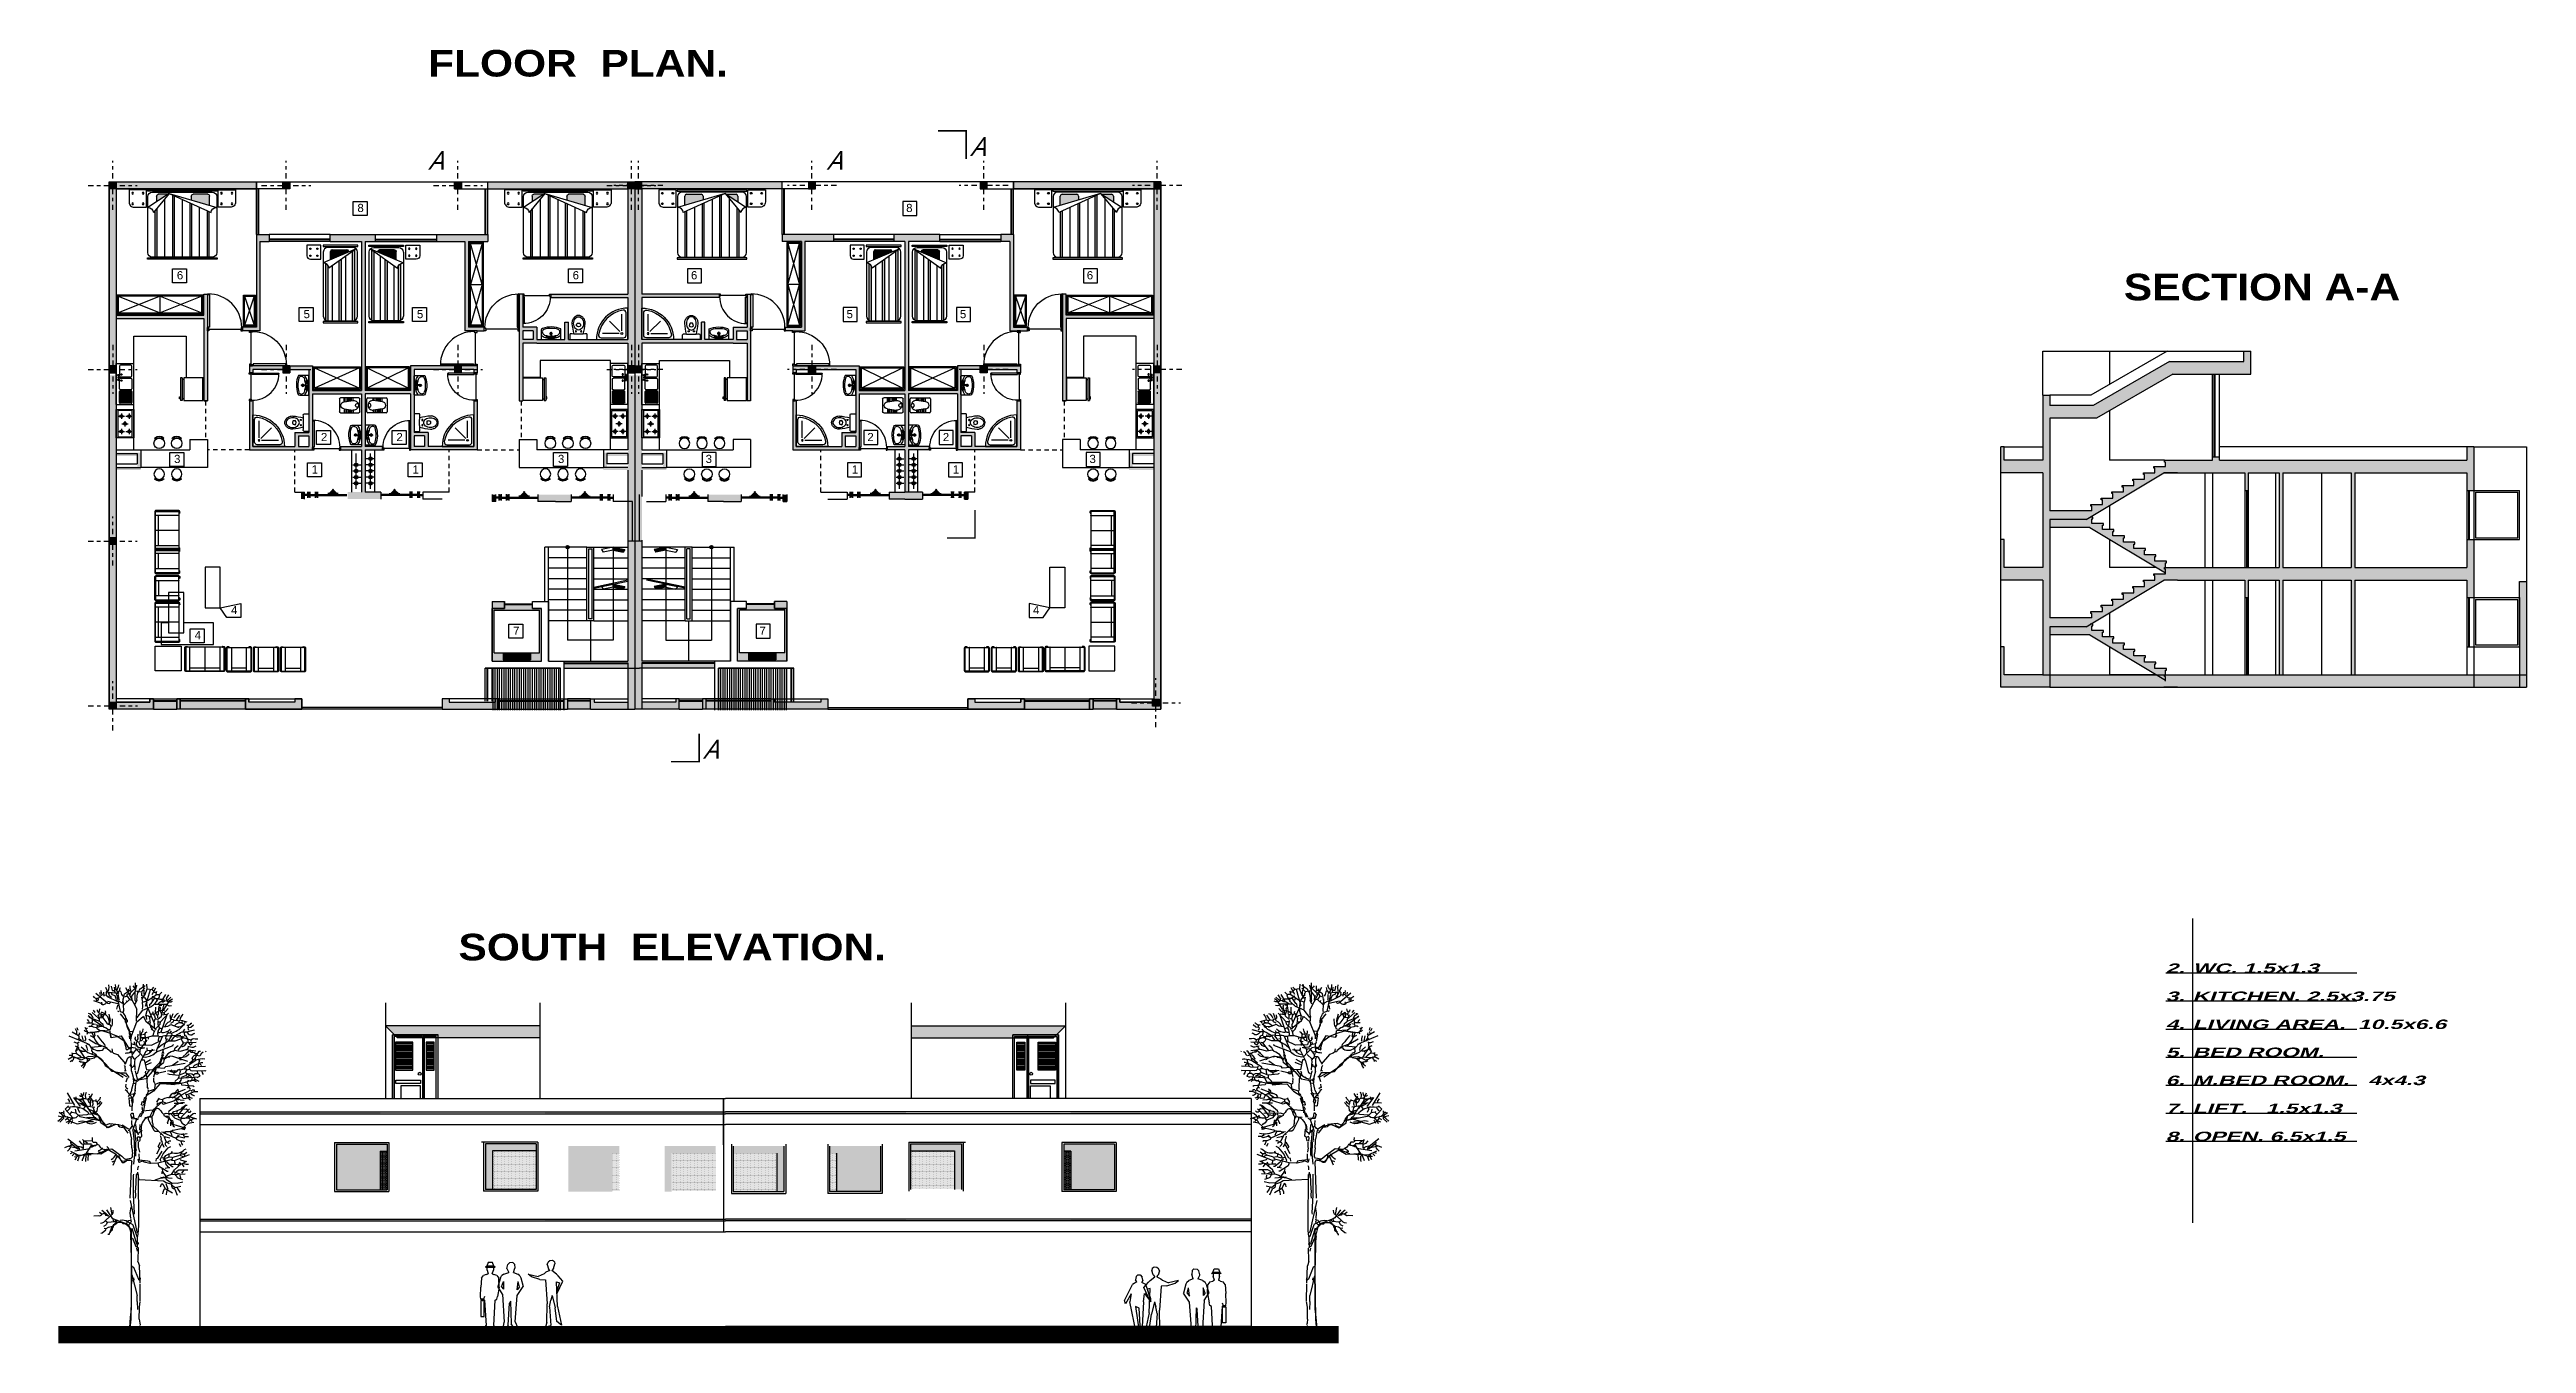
# Model space of a CAD drawing. Header units: millimetres. Extents: x 3669.6 to 3740.3, y 1535.4 to 1572.3.
import ezdxf

# ---------------------------------------------------------------- set-up
doc = ezdxf.new("R2010")
doc.units = ezdxf.units.MM
doc.linetypes.add('DASHDOT', pattern=[1, 0.5, -0.25, 0, -0.25])
doc.linetypes.add('DASHED2', pattern=[9.525, 6.35, -3.175])
for name, color, linetype in [('1', 7, 'Continuous'), ('2', 4, 'Continuous'), ('3', 9, 'Continuous'), ('HATCH', 42, 'Continuous')]:
    doc.layers.add(name, color=color, linetype=linetype)
doc.styles.add('KH1', font='')
doc.styles.get("Standard").update_dxf_attribs({"font": 'arial.ttf'})
doc.styles.add('STYLE3', font='trebuc.ttf', dxfattribs={"oblique": 20})
doc.styles.get('KH1').set_extended_font_data('Arial Black')
pattern_1 = [(90, (3681.057015, 1562.64043), (-0.0625, 4e-18), [])]
pattern_2 = [(0, (1000000, 1000000), (0, 1000000), [1e-05, -1000000])]
pattern_3 = [(0, (3592.95809, 1560.130978), (0.0125, 0.025), [0, -0.025])]
pattern_4 = [(0, (3594.45907, 1560.139548), (0.0125, 0.025), [0, -0.025])]
pattern_5 = [(0, (3589.2779, 1560.075646), (0.0125, 0.025), [0, -0.025])]

msp = doc.modelspace()

# ---------------------------------------------------------------- texts
at = {"layer": '1', "linetype": 'ByBlock', "style": 'KH1'}
for s, p in [('  FLOOR  PLAN.', (3679.714, 1571.551)), ('SECTION A-A', (3728.77, 1565.163)), ('SOUTH  ELEVATION.', (3681.257, 1546.326))]:
    msp.add_text(s, height=0.75874, dxfattribs=at).set_placement(p)
at = {"layer": '1', "style": 'STYLE3', "oblique": 20}
for p in [(3695.851, 1569.283), (3680.387, 1568.888), (3691.758, 1568.888), (3688.234, 1552.086)]:
    msp.add_text('A', height=0.538, dxfattribs=at).set_placement(p)
at = {"layer": '1'}
for s, p in [('8', (3678.374, 1567.684)), ('8', (3694.03, 1567.684)), ('6', (3673.222, 1565.763)), ('6', (3684.515, 1565.763)), ('6', (3687.89, 1565.763)), ('6', (3699.183, 1565.763)), ('5', (3676.838, 1564.654)), ('5', (3680.072, 1564.654)), ('5', (3692.33, 1564.654)), ('5', (3695.564, 1564.654)), ('2', (3677.333, 1561.145)), ('2', (3679.487, 1561.145)), ('2', (3692.923, 1561.145)), ('2', (3695.077, 1561.145)), ('3', (3673.143, 1560.521)), ('1', (3677.068, 1560.22)), ('3', (3684.095, 1560.521)), ('3', (3688.309, 1560.521)), ('1', (3692.48, 1560.22)), ('1', (3695.359, 1560.22)), ('3', (3699.26, 1560.521)), ('4', (3697.646, 1556.208)), ('4', (3673.729, 1555.489)), ('7', (3682.817, 1555.618)), ('7', (3689.845, 1555.618))]:
    msp.add_text(s, height=0.233, dxfattribs=at).set_placement(p)
for s, p in [('1', (3679.947, 1560.22)), ('4', (3674.768, 1556.208))]:
    msp.add_text(s, height=0.233, rotation=360, dxfattribs=at).set_placement(p)
at = {"layer": '1', "linetype": 'ByBlock', "style": 'KH1', "oblique": 20, "width": 1.5}
for s, height, p in [('2.', 0.2702, (3729.965, 1545.967)), ('WC. 1.5x1.3', 0.27016, (3730.733, 1545.967)), ('3.', 0.2702, (3729.965, 1545.167)), ('KITCHEN. 2.5x3.75', 0.27016, (3730.733, 1545.167)), ('4.', 0.2702, (3729.965, 1544.367)), ('LIVING AREA.  10.5x6.6', 0.27016, (3730.733, 1544.367)), ('5.', 0.2702, (3729.965, 1543.567)), ('BED ROOM.', 0.2702, (3730.733, 1543.567)), ('6.', 0.2702, (3729.965, 1542.767)), ('M.BED ROOM.   4x4.3', 0.27016, (3730.733, 1542.767)), ('7.', 0.2702, (3729.965, 1541.967)), ('LIFT.   1.5x1.3', 0.27016, (3730.733, 1541.967)), ('8.', 0.2702, (3729.965, 1541.167)), ('OPEN. 6.5x1.5', 0.27016, (3730.733, 1541.167))]:
    msp.add_text(s, height=height, dxfattribs=at).set_placement(p)

# ---------------------------------------------------------------- blocks, each defined once
blk = doc.blocks.new('AX')
at = {"linetype": 'Continuous'}
h = blk.add_hatch(color=0, dxfattribs=at)
h.paths.add_polyline_path([(-0.1, 0.1), (-0.1, 0), (0, 0), (0, 0.1)])
h.paths.add_polyline_path([(0, 0.1), (0, 0), (0.1, 0), (0.1, 0.1)])
h.paths.add_polyline_path([(0, 0), (0, -0.1), (0.1, -0.1), (0.1, 0)])
h.paths.add_polyline_path([(-0.1, 0), (-0.1, -0.1), (0, -0.1), (0, 0)])
at = {"color": 0, "linetype": 'DASHDOT', "ltscale": 0.3}
for p, q in [((-0.7, 0), (0.7, 0)), ((0, -0.7), (0, 0.7))]:
    blk.add_line(p, q, dxfattribs=at)
at = {"color": 0, "linetype": 'Continuous'}
blk.add_lwpolyline([(-0.1, 0.1), (0.1, 0.1), (0.1, -0.1), (-0.1, -0.1), (-0.1, 0.1)], dxfattribs=at)
blk = doc.blocks.new('FLASH2')
at = {"linetype": 'Continuous'}
blk.add_hatch(color=0, dxfattribs=at).paths.add_polyline_path([(-0.07, 0.332), (-0.144, 0.285), (-0.084, 0), (0, 0)])
at = {"color": 0, "linetype": 'Continuous'}
for p, q in [((-0.07, 0.332), (-0.144, 0.285)), ((-0.084, 0), (-0.144, 0.285)), ((-0.084, 0), (-0.144, -0.285)), ((-0.084, 0), (0, 0)), ((0, 0), (-0.07, 0.332)), ((0, 0), (-0.07, -0.332)), ((-0.07, -0.332), (-0.144, -0.285))]:
    blk.add_line(p, q, dxfattribs=at)
blk = doc.blocks.new('DR100K')
blk.add_line((-0.046, -0.052), (-0.954, -0.052))
at = {"linetype": 'Continuous'}
for p, q in [((-0.059, -0.573), (-0.059, -0.107)), ((-0.059, -0.107), (-0.02, -0.107)), ((-0.059, -1.039), (-0.059, -0.573)), ((-0.019, -0.107), (-0.019, -0.092)), ((-0.019, -0.092), (-0.011, -0.092)), ((-0.011, -0.092), (-0.011, -0.573)), ((-0.011, -0.573), (-0.011, -1.054)), ((-0.019, -1.039), (-0.059, -1.039)), ((-0.019, -1.054), (-0.019, -1.039)), ((-0.011, -1.054), (-0.019, -1.054))]:
    blk.add_line(p, q, dxfattribs=at)
for points in [[(-0.954, -0.052), (-0.954, 0), (-1, 0), (-1, -0.092), (-0.966, -0.092), (-0.966, -0.052)], [(-0.046, -0.052), (-0.046, 0), (0, 0), (0, -0.092), (-0.034, -0.092), (-0.034, -0.052)], [(-0.956, -0.051), (-0.956, -0.002), (-0.998, -0.002), (-0.998, -0.09), (-0.968, -0.09), (-0.968, -0.051)], [(-0.044, -0.051), (-0.044, -0.002), (-0.002, -0.002), (-0.002, -0.09), (-0.032, -0.09), (-0.032, -0.051)]]:
    blk.add_lwpolyline(points, close=True, dxfattribs=at)
blk.add_arc((-0.029, -0.103), 0.951, 179.3821, 270.61611, dxfattribs=at)
blk = doc.blocks.new('S2')
for p, q in [((-0.534, 0), (0, 0)), ((0, 0), (0, -0.6)), ((-1.405, 0), (-0.534, 0)), ((-1.405, 0), (-1.405, -0.6)), ((-1.405, -0.6), (0, -0.6)), ((-1.362, -0.514), (-1.362, -0.132)), ((-1.34, -0.111), (-0.959, -0.111)), ((-1.34, -0.154), (-0.959, -0.154)), ((-1.34, -0.198), (-0.959, -0.198)), ((-1.34, -0.241), (-0.959, -0.241)), ((-1.34, -0.285), (-0.959, -0.285)), ((-1.34, -0.329), (-0.959, -0.329)), ((-1.34, -0.372), (-0.959, -0.372)), ((-1.34, -0.416), (-0.959, -0.416)), ((-1.34, -0.459), (-0.959, -0.459)), ((-1.34, -0.503), (-0.959, -0.503)), ((-0.959, -0.536), (-1.34, -0.536)), ((-0.937, -0.514), (-0.937, -0.132)), ((-0.9, -0.5), (-0.9, -0.146)), ((-0.865, -0.111), (-0.541, -0.111)), ((-0.525, -0.536), (-0.865, -0.536)), ((-0.492, -0.063), (-0.535, -0.063)), ((-0.534, 0), (-0.534, 0)), ((-0.506, -0.146), (-0.506, -0.5)), ((-0.466, -0.057), (-0.492, -0.057)), ((-0.492, -0.057), (-0.492, -0.063)), ((-0.487, -0.167), (-0.487, -0.063)), ((-0.47, -0.063), (-0.47, -0.167)), ((-0.466, -0.063), (-0.466, -0.057)), ((-0.421, -0.063), (-0.466, -0.063)), ((-0.454, -0.146), (-0.454, -0.5)), ((-0.435, -0.536), (-0.095, -0.536)), ((-0.095, -0.111), (-0.419, -0.111)), ((-0.059, -0.5), (-0.059, -0.146))]:
    blk.add_line(p, q)
for centre, radius in [((-0.584, -0.176), 0.0257), ((-0.584, -0.176), 0.0151), ((-0.56, -0.07), 0.0257), ((-0.56, -0.07), 0.0151), ((-0.396, -0.07), 0.0257), ((-0.396, -0.07), 0.0151), ((-0.375, -0.176), 0.0257), ((-0.375, -0.176), 0.0151)]:
    blk.add_circle(centre, radius)
for centre, radius, start, end in [((-1.34, -0.132), 0.0218, 90, 180), ((-1.34, -0.514), 0.0218, 180, 270), ((-0.959, -0.132), 0.0218, 0, 90), ((-0.959, -0.514), 0.0218, 270, 0), ((-0.865, -0.146), 0.0355, 90, 180), ((-0.865, -0.5), 0.0355, 180, 270), ((-0.541, -0.146), 0.0355, 360, 90), ((-0.541, -0.5), 0.0355, 270, 360), ((-0.475, 0.148), 0.232, 254.9886, 267.09207), ((-0.478, -0.162), 0.0121, 133.70647, 46.29262), ((-0.478, -0.077), 0.0167, 59.75921, 120.24079), ((-0.478, -0.152), 0.0167, 239.75921, 300.24079), ((-0.479, 0.19), 0.275, 271.80398, 282.18632), ((-0.419, -0.146), 0.0355, 90, 180), ((-0.419, -0.5), 0.0355, 180, 270), ((-0.095, -0.146), 0.0355, 0, 90), ((-0.095, -0.5), 0.0355, 270, 0)]:
    blk.add_arc(centre, radius, start, end)
blk = doc.blocks.new('REFREJRATOR')
at = {"linetype": 'Continuous'}
for p, q in [((0, 0), (-0.643, 0)), ((-0.643, 0), (-0.643, -0.551)), ((0, -0.551), (0, 0)), ((-0.643, -0.551), (0, -0.551)), ((-0.643, -0.597), (-0.643, -0.643)), ((-0.643, -0.597), (0, -0.597)), ((-0.643, -0.643), (0, -0.643)), ((-0.597, -0.551), (-0.597, -0.597)), ((-0.101, -0.671), (-0.101, -0.643)), ((-0.047, -0.671), (-0.101, -0.671)), ((-0.047, -0.643), (-0.047, -0.671)), ((-0.046, -0.551), (-0.046, -0.597)), ((0, -0.597), (0, -0.643))]:
    blk.add_line(p, q, dxfattribs=at)
blk = doc.blocks.new('KHAL')
for p, q in [((0, -0.185), (0, 0.185)), ((0.03, 0.215), (0.553, 0.215)), ((0.186, 0.136), (0.186, 0.215)), ((0.443, 0.098), (0.186, 0.136)), ((0.193, 0.135), (0.193, 0.215)), ((0.236, 0.129), (0.236, 0.215)), ((0.243, 0.128), (0.243, 0.215)), ((0.286, 0.121), (0.286, 0.215)), ((0.293, 0.12), (0.293, 0.215)), ((0.336, 0.114), (0.336, 0.215)), ((0.343, 0.113), (0.343, 0.215)), ((0.386, 0.107), (0.386, 0.215)), ((0.393, 0.106), (0.393, 0.215)), ((0.436, 0.099), (0.436, 0.215)), ((0.443, 0.098), (0.443, 0.215)), ((0.583, 0.185), (0.583, -0.185)), ((0.553, -0.215), (0.03, -0.215)), ((0.443, -0.098), (0.186, -0.136)), ((0.186, -0.136), (0.186, -0.215)), ((0.193, -0.135), (0.193, -0.215)), ((0.236, -0.129), (0.236, -0.215)), ((0.243, -0.128), (0.243, -0.215)), ((0.286, -0.121), (0.286, -0.215)), ((0.293, -0.12), (0.293, -0.215)), ((0.336, -0.114), (0.336, -0.215)), ((0.343, -0.113), (0.343, -0.215)), ((0.386, -0.107), (0.386, -0.215)), ((0.393, -0.106), (0.393, -0.215)), ((0.436, -0.099), (0.436, -0.215)), ((0.443, -0.098), (0.443, -0.215))]:
    blk.add_line(p, q)
for centre, radius, start, end in [((0.03, 0.185), 0.03, 90, 180), ((0.171, 0.002), 0.135, 83.37067, 180.72106), ((0.072, 0), 0.0514, 232.5368, 127.4632), ((0.443, 0), 0.0982, 270, 90), ((0.553, 0.185), 0.03, 0, 90), ((0.03, -0.185), 0.03, 180, 270), ((0.171, -0.002), 0.135, 179.27894, 276.62933), ((0.553, -0.185), 0.03, 270, 0)]:
    blk.add_arc(centre, radius, start, end)
blk = doc.blocks.new('DASTSHO1')
for p, q in [((0.29, 0), (-0.29, 0)), ((-0.31, -0.02), (-0.31, -0.336)), ((-0.28, -0.117), (-0.31, -0.117)), ((-0.149, -0.134), (-0.151, -0.131)), ((-0.025, -0.197), (-0.01, -0.234)), ((-0.011, -0.155), (-0.023, -0.051)), ((0.013, -0.04), (-0.013, -0.04)), ((0.01, -0.234), (-0.01, -0.234)), ((-0.009, -0.177), (-0.008, -0.069)), ((0.009, -0.177), (0.008, -0.069)), ((0.025, -0.197), (0.01, -0.234)), ((0.011, -0.155), (0.023, -0.051)), ((0.31, -0.117), (0.28, -0.117)), ((0.31, -0.295), (0.31, -0.02))]:
    blk.add_line(p, q)
for centre, radius in [((-0.093, -0.075), 0.035), ((-0.093, -0.075), 0.03), ((-0.093, -0.075), 0.01), ((-0.093, -0.075), 0.009), ((0, -0.069), 0.00838), ((0, -0.069), 0.00638), ((0.093, -0.075), 0.035), ((0.093, -0.075), 0.03), ((0.093, -0.075), 0.01), ((0.093, -0.075), 0.009)]:
    blk.add_circle(centre, radius)
for centre, radius, start, end in [((-0.29, -0.02), 0.02, 90, 180), ((0, 0.383), 0.783, 246.68912, 290.21835), ((0, -0.515), 0.486, 54.83174, 125.16826), ((-0.153, -0.256), 0.127, 83.76206, 175.01219), ((-0.2, -0.245), 0.08, 180, 252.72201), ((0, 0.398), 0.753, 252.72201, 287.27799), ((-0.171, -0.1), 0.0372, 303.1046, 116.48425), ((0, -0.442), 0.342, 92.89168, 114.05938), ((-0.113, -0.075), 0.007, 145.56182, 214.43816), ((-0.143, -0.054), 0.03, 325.56184, 349.43816), ((-0.143, -0.096), 0.03, 10.56184, 34.43816), ((-0.107, -0.061), 0.007, 100.56183, 169.43815), ((-0.107, -0.089), 0.007, 190.56184, 259.43816), ((-0.114, -0.025), 0.03, 280.56184, 304.43816), ((-0.114, -0.126), 0.03, 55.56184, 79.43816), ((-0.093, -0.055), 0.007, 55.56183, 124.43816), ((-0.093, -0.095), 0.007, 235.56184, 304.43816), ((-0.072, -0.025), 0.03, 235.56184, 259.43816), ((-0.072, -0.126), 0.03, 100.56184, 124.43816), ((-0.079, -0.061), 0.007, 10.56184, 79.43815), ((-0.079, -0.089), 0.007, 280.56184, 349.43816), ((-0.042, -0.054), 0.03, 190.56184, 214.43816), ((-0.042, -0.096), 0.03, 145.56184, 169.43816), ((-0.073, -0.075), 0.007, 325.56184, 34.43816), ((0, -0.195), 0.035, 107.65725, 249.4947), ((0, -0.195), 0.03, 111.42239, 239.85498), ((-0.02, -0.195), 0.007, 73.47317, 243.34245), ((-0.065, -0.161), 0.0542, 317.6979, 11.29112), ((-0.013, -0.05), 0.01, 90, 186.46452), ((-0.014, -0.18), 0.007, 74.18234, 242.92072), ((-0.014, -0.209), 0.007, 161.92559, 242.67814), ((0.028, -0.199), 0.0425, 149.79225, 221.21885), ((0, -0.224), 0.005, 221.21885, 318.78115), ((-0.028, -0.199), 0.0425, 318.78115, 30.20775), ((0.065, -0.161), 0.0542, 168.70888, 222.3021), ((0, -0.195), 0.035, 290.50538, 72.34269), ((0, -0.195), 0.03, 300.14512, 68.57753), ((0.014, -0.18), 0.007, 297.07954, 105.81736), ((0.013, -0.05), 0.01, 353.53548, 90), ((0, -0.442), 0.342, 65.94062, 87.10832), ((0.014, -0.209), 0.007, 297.32229, 18.07397), ((0.02, -0.195), 0.007, 296.65798, 106.52656), ((0.073, -0.075), 0.007, 145.56184, 214.43816), ((0.042, -0.054), 0.03, 325.56184, 349.43816), ((0.042, -0.096), 0.03, 10.56184, 34.43816), ((0.079, -0.061), 0.007, 100.56185, 169.43816), ((0.079, -0.089), 0.007, 190.56184, 259.43816), ((0.072, -0.025), 0.03, 280.56184, 304.43816), ((0.072, -0.126), 0.03, 55.56184, 79.43816), ((0.093, -0.055), 0.007, 55.56184, 124.43817), ((0.093, -0.095), 0.007, 235.56184, 304.43816), ((0.114, -0.025), 0.03, 235.56184, 259.43816), ((0.114, -0.126), 0.03, 100.56184, 124.43816), ((0.107, -0.061), 0.007, 10.56185, 79.43817), ((0.107, -0.089), 0.007, 280.56184, 349.43816), ((0.143, -0.054), 0.03, 190.56184, 214.43816), ((0.143, -0.096), 0.03, 145.56184, 169.43816), ((0.113, -0.075), 0.007, 325.56184, 34.43818), ((0.171, -0.1), 0.0372, 63.51575, 236.8954), ((0.153, -0.256), 0.127, 4.98781, 96.23794), ((0.2, -0.245), 0.08, 287.27799, 0), ((0.25, -0.295), 0.06, 290.21835, 0), ((0.29, -0.02), 0.02, 0, 90)]:
    blk.add_arc(centre, radius, start, end)
blk = doc.blocks.new('G')
at = {"linetype": 'Continuous'}
h = blk.add_hatch(color=0, dxfattribs=at)
h.paths.add_polyline_path([(0.188, -0.191), (0.188, -0.149), (0.23, -0.149, -0.414214)])
h.paths.add_polyline_path([(0.23, -0.149), (0.188, -0.149), (0.188, -0.107, -0.414214)])
h.paths.add_polyline_path([(0.188, -0.149), (0.146, -0.149, -0.414214), (0.188, -0.107)])
h.paths.add_polyline_path([(0.188, -0.191, -0.414214), (0.146, -0.149), (0.188, -0.149)])
h = blk.add_hatch(color=0, dxfattribs=at)
h.paths.add_polyline_path([(0.188, -0.328), (0.188, -0.369), (0.23, -0.369, 0.414214)])
h.paths.add_polyline_path([(0.23, -0.369), (0.188, -0.369), (0.188, -0.411, 0.414214)])
h.paths.add_polyline_path([(0.188, -0.369), (0.146, -0.369, 0.414214), (0.188, -0.411)])
h.paths.add_polyline_path([(0.188, -0.328, 0.414214), (0.146, -0.369), (0.188, -0.369)])
h = blk.add_hatch(color=0, dxfattribs=at)
h.paths.add_polyline_path([(0.406, -0.209), (0.406, -0.251), (0.447, -0.251, 0.414214)])
h.paths.add_polyline_path([(0.447, -0.251), (0.406, -0.251), (0.406, -0.292, 0.414214)])
h.paths.add_polyline_path([(0.406, -0.251), (0.364, -0.251, 0.414214), (0.406, -0.292)])
h.paths.add_polyline_path([(0.406, -0.209, 0.414214), (0.364, -0.251), (0.406, -0.251)])
h = blk.add_hatch(color=0, dxfattribs=at)
h.paths.add_polyline_path([(0.623, -0.191), (0.623, -0.149), (0.665, -0.149, -0.414214)])
h.paths.add_polyline_path([(0.665, -0.149), (0.623, -0.149), (0.623, -0.107, -0.414214)])
h.paths.add_polyline_path([(0.623, -0.149), (0.582, -0.149, -0.414214), (0.623, -0.107)])
h.paths.add_polyline_path([(0.623, -0.191, -0.414214), (0.582, -0.149), (0.623, -0.149)])
h = blk.add_hatch(color=0, dxfattribs=at)
h.paths.add_polyline_path([(0.623, -0.328), (0.623, -0.369), (0.665, -0.369, 0.414214)])
h.paths.add_polyline_path([(0.665, -0.369), (0.623, -0.369), (0.623, -0.411, 0.414214)])
h.paths.add_polyline_path([(0.623, -0.369), (0.582, -0.369, 0.414214), (0.623, -0.411)])
h.paths.add_polyline_path([(0.623, -0.328, 0.414214), (0.582, -0.369), (0.623, -0.369)])
at = {"color": 0, "linetype": 'Continuous'}
for p, q in [((0, 0), (0.812, 0)), ((0, -0.5), (0, 0)), ((0.812, 0), (0.812, -0.5)), ((0.812, -0.5), (0, -0.5)), ((0.782, -0.042), (0.03, -0.042)), ((0.03, -0.042), (0.03, -0.459)), ((0.03, -0.459), (0.782, -0.459)), ((0.265, -0.149), (0.112, -0.149)), ((0.265, -0.369), (0.112, -0.369)), ((0.188, -0.059), (0.188, -0.239)), ((0.188, -0.279), (0.188, -0.459)), ((0.329, -0.251), (0.482, -0.251)), ((0.406, -0.161), (0.406, -0.341)), ((0.7, -0.149), (0.547, -0.149)), ((0.7, -0.369), (0.547, -0.369)), ((0.623, -0.059), (0.623, -0.239)), ((0.623, -0.279), (0.623, -0.459)), ((0.782, -0.459), (0.782, -0.042))]:
    blk.add_line(p, q, dxfattribs=at)
for centre in [(0.188, -0.149), (0.188, -0.369), (0.406, -0.251), (0.623, -0.149), (0.623, -0.369)]:
    blk.add_circle(centre, 0.0417, dxfattribs=at)
blk = doc.blocks.new('PL_SHOWER_TRAY_CORNER')
at = {"linetype": 'Continuous'}
h = blk.add_hatch(dxfattribs=at)
h.set_pattern_fill('EMPTY_FILL', color=0, scale=1000000.0, style=0)
h.set_pattern_definition(pattern_2)
h.paths.add_polyline_path([(-0.45, 0), (-0.45, 0.9, -0.414214), (0.45, 0)], flags=0)
at = {"color": 0, "linetype": 'ByBlock'}
for p, q in [((-0.45, 0.9), (-0.45, 0)), ((-0.4, 0.765), (-0.4, 0.125)), ((-0.275, 0.25), (-0.275, 0.729)), ((-0.45, 0), (0.45, 0)), ((-0.325, 0.05), (0.315, 0.05)), ((-0.222, 0.228), (0.08, 0.53)), ((-0.2, 0.175), (0.279, 0.175))]:
    blk.add_line(p, q, dxfattribs=at)
blk.add_circle((-0.275, 0.175), 0.025, dxfattribs=at)
for centre, radius, start, end in [((-0.45, 0), 0.9, 360, 90), ((-0.325, 0.765), 0.075, 80.7182, 180), ((-0.45, 0), 0.85, 9.2818, 80.7182), ((-0.325, 0.125), 0.075, 180, 270), ((0.315, 0.125), 0.075, 270, 9.2818)]:
    blk.add_arc(centre, radius, start, end, dxfattribs=at)
blk = doc.blocks.new('KHALAF01')
at = {"color": 0, "linetype": 'Continuous'}
for points in [[(0.188, -0.463, -0.085721), (0.173, -0.551, -0.090327), (0.133, -0.623, -0.104321), (0.07, -0.673, -0.116956), (0, -0.69, -0.116956), (-0.07, -0.673, -0.104321), (-0.133, -0.623, -0.090327), (-0.173, -0.551, -0.121645), (-0.188, -0.463, -0.038927), (-0.134, -0.159, 0.00111), (-0.224, -0.162, -0.19607), (-0.235, -0.16, -0.27067), (-0.25, -0.135), (-0.25, -0.014, -0.258396), (-0.224, 0), (0, 0), (0.224, 0, -0.258396), (0.25, -0.014), (0.25, -0.135, -0.27067), (0.235, -0.16, -0.19607), (0.224, -0.162, 0.00111), (0.134, -0.159, -0.038927)], [(0.06, -0.395, 0.456663), (-0.06, -0.395, 0.067655), (-0.046, -0.45, 0.231456), (-0.03, -0.465, 0.070039), (0, -0.469, 0.070039), (0.03, -0.465, 0.231456), (0.046, -0.45, 0.067655)]]:
    blk.add_lwpolyline(points, format="xyb", close=True, dxfattribs=at)
blk.add_lwpolyline([(0.134, -0.159, 0.000726), (0.075, -0.157, 0.025157), (-0.075, -0.157, 0.000726), (-0.134, -0.159, -0.19607)], format="xyb", dxfattribs=at)
for centre in [(-0.075, -0.235), (0.075, -0.235)]:
    blk.add_circle(centre, 0.016, dxfattribs=at)
for centre, radius, start, end in [((0.119, -0.463), 0.259, 163.09095, 180), ((0.119, -0.463), 0.259, 180, 196.90905), ((0.061, -0.445), 0.198, 143.72465, 163.09095), ((0.061, -0.48), 0.198, 196.90905, 216.27535), ((0.024, -0.418), 0.152, 119.44004, 143.72465), ((0.024, -0.507), 0.152, 216.27535, 240.55996), ((0, -0.376), 0.104, 90, 119.44004), ((0, -0.549), 0.104, 240.55996, 270), ((0, -0.376), 0.104, 60.55996, 90), ((0, -0.549), 0.104, 270, 299.44004), ((-0.024, -0.418), 0.152, 36.27535, 60.55996), ((-0.024, -0.507), 0.152, 299.44004, 323.72465), ((-0.061, -0.445), 0.198, 16.90905, 36.27535), ((-0.061, -0.48), 0.198, 323.72465, 343.09095), ((-0.119, -0.463), 0.259, 0, 16.90905), ((-0.119, -0.463), 0.259, 343.09095, 0)]:
    blk.add_arc(centre, radius, start, end, dxfattribs=at)
blk = doc.blocks.new('A$C35E47A82')
at = {"linetype": 'Continuous'}
h = blk.add_hatch(color=0, dxfattribs=at)
h.paths.add_polyline_path([(0.094, 0.16), (0.094, 0.014), (0.153, 0.014), (0.153, 0.16)])
h.paths.add_polyline_path([(0.31, 0.16), (0.31, 0.014), (0.37, 0.014), (0.37, 0.16)])
blk.add_hatch(color=0).paths.add_polyline_path([(0.81, 0.231), (0.697, 0.119), (0.81, 0.119), (0.922, 0.119)])
at = {"color": 0, "linetype": 'Continuous'}
for p, q in [((0.094, 0.091), (0, 0.091)), ((0.094, 0.065), (0, 0.065)), ((0.08, 0.16), (0.167, 0.16)), ((0.167, 0.014), (0.08, 0.014)), ((0.094, 0), (0.094, 0.173)), ((0.153, 0.173), (0.153, 0)), ((0.153, 0.091), (0.31, 0.091)), ((0.153, 0.065), (0.31, 0.065)), ((0.297, 0.16), (0.383, 0.16)), ((0.383, 0.014), (0.297, 0.014)), ((0.31, 0), (0.31, 0.173)), ((0.37, 0.173), (0.37, 0)), ((0.37, 0.091), (1.2, 0.091)), ((0.37, 0.065), (1.2, 0.065))]:
    blk.add_line(p, q, dxfattribs=at)
at = {"color": 0}
for p, q in [((0.81, 0.119), (0.66, 0.119)), ((0.671, 0.093), (0.828, 0.25)), ((0.791, 0.25), (0.948, 0.093)), ((0.959, 0.119), (0.81, 0.119))]:
    blk.add_line(p, q, dxfattribs=at)
blk = doc.blocks.new('DCHAIR')
at = {"linetype": 'Continuous'}
for p, q in [((-0.12, 0.128), (-0.134, 0.143)), ((0.12, 0.128), (0.134, 0.143))]:
    blk.add_line(p, q, dxfattribs=at)
blk.add_circle((0, 0), 0.15, dxfattribs=at)
for radius in [0.196, 0.176]:
    blk.add_arc((0, 0), radius, 46.92052, 133.07948, dxfattribs=at)
blk = doc.blocks.new('BED2')
at = {"linetype": 'Continuous'}
h = blk.add_hatch(color=256, dxfattribs=at)
h.paths.add_polyline_path([(-1.393, -0.1, 1), (-1.442, -0.1, 1)])
h.paths.add_polyline_path([(-1.393, -0.4, 1), (-1.442, -0.4, 1)])
h.paths.add_polyline_path([(-1.142, -0.1, 1), (-1.093, -0.1, 1)])
h.paths.add_polyline_path([(-1.142, -0.4, 1), (-1.093, -0.4, 1)])
h.paths.add_polyline_path([(1.093, -0.1, 1), (1.142, -0.1, 1)])
h.paths.add_polyline_path([(1.093, -0.4, 1), (1.142, -0.4, 1)])
h.paths.add_polyline_path([(1.393, -0.1, 1), (1.442, -0.1, 1)])
h.paths.add_polyline_path([(1.393, -0.4, 1), (1.442, -0.4, 1)])
h = blk.add_hatch(color=256, dxfattribs=at)
h.paths.add_polyline_path([(-0.257, -0.181, 0.414214), (-0.307, -0.131), (-0.729, -0.131, 0.414214), (-0.779, -0.181), (-0.779, -0.444), (-0.257, -0.289)])
h.paths.add_polyline_path([(0.734, -0.181, 0.414214), (0.684, -0.131), (0.416, -0.131), (0.734, -0.341)])
h = blk.add_hatch(color=256, dxfattribs=at)
h.paths.add_polyline_path([(0.77, -0.592), (0.72, -0.53), (0.72, -1.927), (0.77, -1.927)])
h.paths.add_polyline_path([(0.27, -0.15), (0.22, -0.173), (0.22, -1.927), (0.27, -1.927)])
h.paths.add_polyline_path([(-0.221, -0.377), (-0.271, -0.4), (-0.271, -1.927), (-0.221, -1.927)])
h.paths.add_polyline_path([(-0.721, -0.607), (-0.771, -0.63), (-0.771, -1.927), (-0.721, -1.927)])
for p, q in [((-0.991, 0), (-0.991, -0.039)), ((0, 0), (-0.991, 0)), ((0.991, 0), (0, 0)), ((0.991, -0.039), (0.991, 0)), ((-0.991, -0.039), (0, -0.039)), ((0.372, -0.103), (-0.983, -0.504)), ((-0.983, -0.195), (-0.983, -1.796)), ((-0.139, -0.065), (-0.852, -0.065)), ((0.372, -0.103), (-0.82, -0.653)), ((-0.779, -0.444), (-0.779, -0.181)), ((-0.771, -1.927), (-0.771, -0.63)), ((-0.729, -0.131), (-0.307, -0.131)), ((-0.721, -1.927), (-0.721, -0.607)), ((-0.494, -1.927), (-0.494, -0.502)), ((-0.271, -1.927), (-0.271, -0.4)), ((-0.257, -0.181), (-0.257, -0.289)), ((-0.257, -0.181), (-0.257, -0.193)), ((-0.221, -1.927), (-0.221, -0.377)), ((0.852, -0.065), (-0.139, -0.065)), ((0, -0.039), (0.991, -0.039)), ((0.003, -0.273), (0.003, -1.927)), ((0.22, -1.927), (0.22, -0.173)), ((0.27, -1.927), (0.27, -0.15)), ((0.372, -0.103), (0.983, -0.504)), ((0.372, -0.103), (0.82, -0.653)), ((0.416, -0.131), (0.684, -0.131)), ((0.497, -1.927), (0.497, -0.257)), ((0.72, -1.927), (0.72, -0.53)), ((0.734, -0.181), (0.734, -0.341)), ((0.734, -0.181), (0.734, -0.193)), ((0.77, -1.927), (0.77, -0.592)), ((0.983, -1.796), (0.983, -0.195)), ((0, -1.945), (-0.991, -1.945)), ((-0.991, -1.945), (-0.991, -1.984)), ((-0.991, -1.984), (0, -1.984)), ((-0.852, -1.927), (-0.139, -1.927)), ((-0.139, -1.927), (0.852, -1.927)), ((0.991, -1.945), (0, -1.945)), ((0, -1.984), (0.991, -1.984)), ((0.991, -1.984), (0.991, -1.945))]:
    blk.add_line(p, q, dxfattribs=at)
for points in [[(-1.02, 0), (-1.52, 0), (-1.52, -0.35, 0.414214), (-1.37, -0.5), (-1.02, -0.5)], [(1.02, 0), (1.52, 0), (1.52, -0.35, -0.414214), (1.37, -0.5), (1.02, -0.5)]]:
    blk.add_lwpolyline(points, format="xyb", close=True, dxfattribs=at)
for centre in [(-1.417, -0.1), (-1.417, -0.4), (-1.117, -0.1), (-1.117, -0.4), (1.117, -0.1), (1.117, -0.4), (1.417, -0.1), (1.417, -0.4)]:
    blk.add_circle(centre, 0.0242, dxfattribs=at)
for centre, radius, start, end in [((-0.852, -0.195), 0.13, 90, 180), ((-0.991, -0.677), 0.173, 8.04708, 87.13075), ((-0.729, -0.181), 0.05, 90, 180), ((-0.307, -0.181), 0.05, 0, 90), ((0.684, -0.181), 0.05, 0, 90), ((0.991, -0.677), 0.173, 92.86925, 171.95292), ((0.852, -0.195), 0.13, 0, 90), ((-0.852, -1.796), 0.13, 180, 270), ((0.852, -1.796), 0.13, 270, 0)]:
    blk.add_arc(centre, radius, start, end, dxfattribs=at)
blk = doc.blocks.new('BED')
h = blk.add_hatch(color=256)
h.paths.add_polyline_path([(-1.37, -0.1, 1), (-1.334, -0.1, 1)])
h.paths.add_polyline_path([(-1.334, -0.3, 1), (-1.37, -0.3, 1)])
h.paths.add_polyline_path([(-1.134, -0.3, 1), (-1.17, -0.3, 1)])
h.paths.add_polyline_path([(-1.17, -0.1, 1), (-1.134, -0.1, 1)])
h = blk.add_hatch(color=256)
h.paths.add_polyline_path([(-0.844, -0.586, 0.128654), (-0.908, -0.526), (-0.908, -2.145, 0.109901), (-0.852, -2.157), (-0.844, -2.157)])
h.paths.add_polyline_path([(-0.463, -0.399), (-0.527, -0.444), (-0.527, -2.157), (-0.463, -2.157)])
h.paths.add_polyline_path([(-0.082, -0.128), (-0.146, -0.173), (-0.146, -2.157), (-0.139, -2.157, 0.113068), (-0.082, -2.144)])
blk.add_hatch(color=256).paths.add_polyline_path([(-0.257, -0.193), (-0.257, -0.181, 0.414214), (-0.307, -0.131), (-0.729, -0.131, 0.414214), (-0.779, -0.181), (-0.779, -0.417)])
at = {"color": 0, "linetype": 'Continuous'}
for p, q in [((0, 0), (-0.991, 0)), ((-0.991, 0), (-0.991, -0.039)), ((0, -0.039), (0, 0)), ((-0.991, -0.039), (0, -0.039)), ((-0.047, -0.103), (-0.983, -0.504)), ((-0.983, -0.195), (-0.983, -2.026)), ((-0.139, -0.065), (-0.852, -0.065)), ((-0.047, -0.103), (-0.82, -0.653)), ((-0.779, -0.417), (-0.779, -0.181)), ((-0.729, -0.131), (-0.307, -0.131)), ((-0.257, -0.181), (-0.257, -0.193)), ((-0.008, -2.026), (-0.008, -0.195)), ((0, -2.177), (-0.991, -2.177)), ((-0.991, -2.177), (-0.991, -2.217)), ((-0.991, -2.217), (0, -2.217)), ((-0.852, -2.157), (-0.139, -2.157)), ((0, -2.217), (0, -2.177))]:
    blk.add_line(p, q, dxfattribs=at)
at = {"color": 0}
for p, q in [((-0.908, -2.145), (-0.908, -0.526)), ((-0.844, -2.157), (-0.844, -0.586)), ((-0.717, -2.157), (-0.717, -0.58)), ((-0.527, -2.157), (-0.527, -0.444)), ((-0.463, -2.157), (-0.463, -0.399)), ((-0.336, -2.157), (-0.336, -0.309)), ((-0.146, -2.157), (-0.146, -0.173)), ((-0.082, -2.144), (-0.082, -0.128))]:
    blk.add_line(p, q, dxfattribs=at)
blk.add_lwpolyline([(-1.052, 0), (-1.452, 0), (-1.452, -0.3, 0.414214), (-1.352, -0.4), (-1.052, -0.4)], format="xyb", close=True)
for centre in [(-1.352, -0.1), (-1.352, -0.3), (-1.152, -0.1), (-1.152, -0.3)]:
    blk.add_circle(centre, 0.018)
at = {"color": 0, "linetype": 'Continuous'}
for centre, radius, start, end in [((-0.852, -0.195), 0.13, 90, 180), ((-0.991, -0.677), 0.173, 8.04708, 87.13075), ((-0.729, -0.181), 0.05, 90, 180), ((-0.307, -0.181), 0.05, 0, 90), ((-0.139, -0.195), 0.13, 0, 90), ((-0.852, -2.026), 0.13, 180, 270), ((-0.139, -2.026), 0.13, 270, 0)]:
    blk.add_arc(centre, radius, start, end, dxfattribs=at)
blk = doc.blocks.new('PL_SOFA_CORBUSIER_DOUBLE')
at = {"linetype": 'Continuous'}
h = blk.add_hatch(dxfattribs=at)
h.set_pattern_fill('EMPTY_FILL', color=0, scale=1000000.0, style=0)
h.set_pattern_definition(pattern_2)
h.paths.add_polyline_path([(-0.006, 0.016), (0.004, 0.012), (0.007, 0.01), (0.01, 0.007), (0.012, 0.004), (0.012, 0), (0.012, -0.004), (0.01, -0.007), (0.007, -0.01), (0.004, -0.012), (0, -0.013), (-0.038, -0.013), (-0.057, -0.009), (-0.073, 0.002), (-0.084, 0.018), (-0.088, 0.037), (-0.088, 0.838), (-0.084, 0.857), (-0.073, 0.873), (-0.057, 0.884), (-0.038, 0.888), (1.302, 0.888), (1.322, 0.884), (1.338, 0.873), (1.349, 0.857), (1.352, 0.838), (1.352, 0.037), (1.349, 0.018), (1.338, 0.002), (1.322, -0.009), (1.302, -0.013), (1.265, -0.013), (1.261, -0.012), (1.258, -0.01), (1.255, -0.007), (1.253, -0.004), (1.252, 0), (1.253, 0.004), (1.255, 0.007), (1.258, 0.01), (1.259, 0.011), (1.27, 0.015)], flags=0)
at = {"color": 0, "linetype": 'ByBlock'}
for p, q in [((-0.088, 0.037), (-0.088, 0.838)), ((-0.084, 0.018), (-0.088, 0.037)), ((-0.088, 0.838), (-0.084, 0.857)), ((-0.084, 0.857), (-0.073, 0.873)), ((-0.073, 0.002), (-0.084, 0.018)), ((-0.073, 0.873), (-0.057, 0.884)), ((-0.057, -0.009), (-0.073, 0.002)), ((-0.057, 0.884), (-0.038, 0.888)), ((0.092, 0.858), (-0.057, 0.858)), ((-0.057, 0.858), (-0.057, 0.017)), ((-0.057, 0.017), (0.092, 0.017)), ((-0.038, 0.888), (1.302, 0.888)), ((0.004, 0.012), (-0.006, 0.016)), ((0.007, 0.01), (0.004, 0.012)), ((0.01, 0.007), (0.007, 0.01)), ((0.012, 0.004), (0.01, 0.007)), ((0.012, 0), (0.012, 0.004)), ((0.012, -0.004), (0.012, 0)), ((0.092, 0.017), (0.092, 0.858)), ((0.092, 0.858), (0.098, 0.858)), ((1.172, 0.753), (0.092, 0.753)), ((0.098, 0.017), (0.092, 0.017)), ((1.167, 0.858), (0.098, 0.858)), ((0.098, 0.017), (1.167, 0.017)), ((0.632, 0.017), (0.632, 0.858)), ((1.167, 0.858), (1.172, 0.858)), ((1.172, 0.017), (1.167, 0.017)), ((1.322, 0.858), (1.172, 0.858)), ((1.172, 0.858), (1.172, 0.017)), ((1.172, 0.017), (1.322, 0.017)), ((1.252, 0), (1.253, 0.004)), ((1.253, -0.004), (1.252, 0)), ((1.253, 0.004), (1.255, 0.007)), ((1.255, 0.007), (1.258, 0.01)), ((1.258, 0.01), (1.261, 0.012)), ((1.259, 0.011), (1.27, 0.015)), ((1.302, 0.888), (1.322, 0.884)), ((1.322, 0.884), (1.338, 0.873)), ((1.322, 0.017), (1.322, 0.858)), ((1.338, 0.002), (1.322, -0.009)), ((1.338, 0.873), (1.349, 0.857)), ((1.349, 0.018), (1.338, 0.002)), ((1.349, 0.857), (1.352, 0.838)), ((1.352, 0.037), (1.349, 0.018)), ((1.352, 0.838), (1.352, 0.037)), ((-0.038, -0.013), (-0.057, -0.009)), ((0, -0.013), (-0.038, -0.013)), ((0, -0.013), (0.004, -0.012)), ((0.004, -0.012), (0.007, -0.01)), ((0.007, -0.01), (0.01, -0.007)), ((0.01, -0.007), (0.012, -0.004)), ((1.255, -0.007), (1.253, -0.004)), ((1.258, -0.01), (1.255, -0.007)), ((1.261, -0.012), (1.258, -0.01)), ((1.265, -0.013), (1.261, -0.012)), ((1.302, -0.013), (1.265, -0.013)), ((1.322, -0.009), (1.302, -0.013))]:
    blk.add_line(p, q, dxfattribs=at)
blk = doc.blocks.new('PL_SOFA_CORBUSIER')
at = {"linetype": 'Continuous'}
h = blk.add_hatch(dxfattribs=at)
h.set_pattern_fill('EMPTY_FILL', color=0, scale=1000000.0, style=0)
h.set_pattern_definition(pattern_2)
h.paths.add_polyline_path([(-0.006, 0.016), (0.004, 0.012), (0.007, 0.01), (0.01, 0.007), (0.012, 0.004), (0.012, 0), (0.012, -0.004), (0.01, -0.007), (0.007, -0.01), (0.004, -0.012), (0, -0.013), (-0.038, -0.013), (-0.057, -0.009), (-0.073, 0.002), (-0.084, 0.018), (-0.088, 0.037), (-0.088, 0.838), (-0.084, 0.857), (-0.073, 0.873), (-0.057, 0.884), (-0.038, 0.888), (0.762, 0.888), (0.782, 0.884), (0.798, 0.873), (0.809, 0.857), (0.812, 0.838), (0.812, 0.037), (0.809, 0.018), (0.798, 0.002), (0.782, -0.009), (0.762, -0.013), (0.725, -0.013), (0.721, -0.012), (0.718, -0.01), (0.715, -0.007), (0.713, -0.004), (0.712, 0), (0.713, 0.004), (0.715, 0.007), (0.718, 0.01), (0.719, 0.011), (0.73, 0.015)], flags=0)
at = {"color": 0, "linetype": 'ByBlock'}
for p, q in [((-0.088, 0.037), (-0.088, 0.838)), ((-0.084, 0.018), (-0.088, 0.037)), ((-0.088, 0.838), (-0.084, 0.857)), ((-0.084, 0.857), (-0.073, 0.873)), ((-0.073, 0.002), (-0.084, 0.018)), ((-0.073, 0.873), (-0.057, 0.884)), ((-0.057, -0.009), (-0.073, 0.002)), ((-0.057, 0.884), (-0.038, 0.888)), ((0.092, 0.858), (-0.057, 0.858)), ((-0.057, 0.858), (-0.057, 0.017)), ((-0.057, 0.017), (0.092, 0.017)), ((-0.038, 0.888), (0.762, 0.888)), ((0.004, 0.012), (-0.006, 0.016)), ((0.007, 0.01), (0.004, 0.012)), ((0.01, 0.007), (0.007, 0.01)), ((0.012, 0.004), (0.01, 0.007)), ((0.012, 0), (0.012, 0.004)), ((0.092, 0.017), (0.092, 0.858)), ((0.092, 0.858), (0.098, 0.858)), ((0.098, 0.017), (0.092, 0.017)), ((0.627, 0.858), (0.098, 0.858)), ((0.627, 0.753), (0.098, 0.753)), ((0.098, 0.017), (0.627, 0.017)), ((0.627, 0.858), (0.632, 0.858)), ((0.632, 0.017), (0.627, 0.017)), ((0.783, 0.858), (0.632, 0.858)), ((0.632, 0.858), (0.632, 0.017)), ((0.632, 0.017), (0.783, 0.017)), ((0.712, 0), (0.713, 0.004)), ((0.713, 0.004), (0.715, 0.007)), ((0.715, 0.007), (0.718, 0.01)), ((0.718, 0.01), (0.721, 0.012)), ((0.719, 0.011), (0.73, 0.015)), ((0.762, 0.888), (0.782, 0.884)), ((0.782, 0.884), (0.798, 0.873)), ((0.798, 0.002), (0.782, -0.009)), ((0.783, 0.017), (0.783, 0.858)), ((0.798, 0.873), (0.809, 0.857)), ((0.809, 0.018), (0.798, 0.002)), ((0.809, 0.857), (0.812, 0.838)), ((0.812, 0.037), (0.809, 0.018)), ((0.812, 0.838), (0.812, 0.037)), ((-0.038, -0.013), (-0.057, -0.009)), ((0, -0.013), (-0.038, -0.013)), ((0, -0.013), (0.004, -0.012)), ((0.004, -0.012), (0.007, -0.01)), ((0.007, -0.01), (0.01, -0.007)), ((0.01, -0.007), (0.012, -0.004)), ((0.012, -0.004), (0.012, 0)), ((0.713, -0.004), (0.712, 0)), ((0.715, -0.007), (0.713, -0.004)), ((0.718, -0.01), (0.715, -0.007)), ((0.721, -0.012), (0.718, -0.01)), ((0.725, -0.013), (0.721, -0.012)), ((0.762, -0.013), (0.725, -0.013)), ((0.782, -0.009), (0.762, -0.013))]:
    blk.add_line(p, q, dxfattribs=at)
blk = doc.blocks.new('02EBLB27')
at = {"color": 0, "linetype": 'ByBlock'}
for points, invisible_edges in [([(31.2, 116), (-9.8, 116), (-12.4, 111.2), (33.8, 111.2)], 5), ([(-5.6, 119.6), (26.4, 119.6), (31.2, 116), (-9.8, 116)], 5), ([(15.2, 123), (4.2, 123), (-5.6, 119.6), (26.4, 119.6)], 5), ([(17.2, 141), (2.2, 142), (1.2, 133), (19.2, 132)], 5), ([(1.2, 133), (19.2, 132), (15.2, 123), (4.2, 123)], 5), ([(6.2, 146), (13.2, 145), (17.2, 141), (2.2, 142)], 4), ([(-5.8, 103.2), (-12.4, 111.2), (-17.4, 91.2), (-8.8, 91)], 5), ([(-17.4, 91.2), (-8.8, 91), (-3.6, 84.4), (-3.8, 71)], 5), ([(27.2, 103.2), (26.8, 85.4), (-3.6, 84.4), (-5.8, 103.2)], 10), ([(29.1, 74.1), (-3.8, 71), (11, 58.2), (13.3, 53.9)], 11), ([(-3.8, 71), (11, 58.2), (9.5, 7.1), (0.8, 12.1)], 5), ([(13.3, 53.9), (29.1, 74.1), (25.5, 11.1), (16.5, 4.1)], 5), ([(39.8, 91.2), (31.2, 91), (26.8, 85.4), (29.1, 74.1)], 5), ([(27.2, 103.2), (33.8, 111.2), (39.8, 91.2), (31.2, 91)], 5), ([(9.5, 7.1), (0.8, 12.1), (-4.5, 0), (4.5, 0)], 1), ([(25.5, 11.1), (16.5, 4.1), (19.2, 0), (27.2, 1)], 1)]:
    blk.add_3dface(points, dxfattribs=dict(at, invisible_edges=invisible_edges))
blk = doc.blocks.new('02EBLB30')
at = {"color": 0, "linetype": 'ByBlock'}
for points, invisible_edges in [([(-14, 117), (16, 117), (20, 111), (-19, 111)], 5), ([(9, 119), (-8, 119), (-14, 117), (16, 117)], 5), ([(-4, 121), (5, 121), (9, 119), (-8, 119)], 5), ([(-6, 136), (8, 136), (8, 129), (-6, 129)], 4), ([(8, 129), (-6, 129), (-4, 121), (5, 121)], 5), ([(-20, 91), (21, 91), (17, 70), (-21, 70)], 5), ([(-21, 70), (-12, 70), (-14, 64), (-20, 64)], 1), ([(20, 111), (-19, 111), (-20, 91), (21, 91)], 5), ([(17, 70), (-12, 70), (-14, 64), (16, 64)], 5), ([(-14, 64), (-12, 62), (12, 62), (16, 64)], 10), ([(12, 62), (-12, 62), (-8, 5), (9, 5)], 5), ([(-8, 5), (9, 5), (11, 0), (-11, 0)], 1)]:
    blk.add_3dface(points, dxfattribs=dict(at, invisible_edges=invisible_edges))
for points in [[(9, 138), (-7, 138), (-10, 136), (12, 136)], [(-7, 138), (9, 138), (6, 146), (-4, 146)], [(-14, 64), (-20, 64), (-18, 62), (-15, 62)], [(-13, 61), (-20, 61), (-20, 25), (-13, 25)], [(-16, 62), (-17, 62), (-17, 61), (-16, 61)]]:
    blk.add_3dface(points, dxfattribs=at)
blk = doc.blocks.new('02EBLB16')
at = {"color": 0, "linetype": 'ByBlock'}
for points, invisible_edges in [([(-28.8, 115.1), (-25, 101.4), (-31.4, 99.2), (-39.4, 103.2)], 5), ([(-25, 119), (-0.6, 123.2), (3, 119.6), (-28.8, 115.1)], 5), ([(-14, 127), (-10, 127), (-0.6, 123.2), (-25, 119)], 5), ([(-6, 146), (-20, 147), (-21, 142), (-4, 141)], 5), ([(-21, 142), (-4, 141), (-7, 131), (-18, 132)], 5), ([(-16, 150), (-10, 149), (-6, 146), (-20, 147)], 4), ([(-7, 131), (-18, 132), (-14, 127), (-10, 127)], 5), ([(0, 106), (3, 119.6), (16.8, 113.8), (12.8, 106.8)], 5), ([(16.8, 113.8), (12.8, 106.8), (31.7, 112.8), (38.8, 118.8)], 1), ([(-39.4, 103.2), (-31.4, 99.2), (-26.4, 83.2), (-25.4, 74.2)], 1), ([(-25, 101.4), (-15, 71), (-22, 43), (-27, 46)], 5), ([(-25, 101.4), (-15, 71), (-12, 60), (0, 106)], 13), ([(-12, 60), (0, 106), (-4, 52), (-9, 45)], 5), ([(-22, 43), (-27, 46), (-36, 4), (-26, 12)], 1), ([(-4, 52), (-9, 45), (-12, 3), (-3, 10)], 5), ([(-12, 3), (-3, 10), (0, 0)], 1)]:
    blk.add_3dface(points, dxfattribs=dict(at, invisible_edges=invisible_edges))
blk = doc.blocks.new('T1')
at = {"color": 3, "linetype": 'Continuous'}
for p, q in [((-1.503, 13.795), (-1.344, 13.459)), ((-1.381, 13.645), (-1.363, 13.785)), ((-1.363, 13.785), (-1.372, 13.897)), ((-1.279, 13.841), (-1.241, 13.673)), ((-1.167, 13.804), (-1.139, 13.589)), ((-1.12, 13.907), (-1.101, 13.692)), ((-1.083, 13.692), (-1.027, 13.739)), ((-1.027, 13.739), (-0.989, 13.832)), ((-0.989, 13.832), (-0.98, 13.888)), ((-0.943, 13.655), (-0.933, 13.739)), ((-0.933, 13.739), (-0.915, 13.785)), ((-0.719, 13.785), (-0.271, 12.927)), ((-0.607, 13.739), (-0.588, 13.645)), ((-0.532, 13.561), (-0.271, 13.823)), ((-0.523, 13.739), (-0.523, 13.86)), ((-0.523, 13.739), (-0.513, 13.664)), ((-0.429, 13.851), (-0.383, 13.795)), ((-0.383, 13.795), (-0.336, 13.776)), ((-0.327, 13.272), (-0.317, 13.972)), ((-0.299, 13.711), (-0.261, 13.879)), ((-0.14, 13.739), (0.062, 13.867)), ((-0.047, 13.655), (0.056, 13.757)), ((-0.019, 13.804), (0, 13.925)), ((-0.019, 13.804), (0.019, 13.739)), ((0.065, 13.505), (0.149, 13.729)), ((0.14, 13.748), (0.131, 13.925)), ((0.149, 13.729), (0.336, 13.711)), ((0.336, 13.505), (0.485, 13.776)), ((0.336, 13.711), (0.355, 13.739)), ((0.355, 13.739), (0.411, 13.795)), ((-2.109, 12.731), (-2.1, 12.768)), ((-2.035, 12.805), (-1.783, 12.572)), ((-1.997, 13.449), (-1.96, 13.403)), ((-1.997, 12.889), (-1.923, 12.805)), ((-1.979, 13.272), (-1.631, 13.149)), ((-1.96, 13.403), (-1.876, 13.356)), ((-1.885, 13.561), (-1.409, 13.169)), ((-1.876, 13.356), (-1.876, 13.281)), ((-1.876, 13.281), (-1.829, 13.281)), ((-1.867, 13.365), (-1.811, 13.365)), ((-1.839, 12.899), (-1.829, 12.861)), ((-1.829, 13.281), (-1.801, 13.281)), ((-1.829, 12.861), (-1.792, 12.815)), ((-1.811, 13.365), (-1.773, 13.384)), ((-1.811, 13.365), (-1.801, 13.309)), ((-1.801, 13.309), (-1.801, 13.281)), ((-1.792, 12.815), (-1.745, 12.833)), ((-1.773, 13.384), (-1.643, 13.505)), ((-1.764, 12.796), (-1.755, 12.749)), ((-1.764, 12.693), (-1.755, 12.749)), ((-1.755, 12.749), (-1.493, 12.712)), ((-1.745, 12.833), (-1.727, 12.945)), ((-1.736, 13.599), (-1.717, 13.515)), ((-1.693, 13.175), (-1.661, 13.132)), ((-1.689, 12.749), (-1.661, 12.805)), ((-1.661, 13.561), (-1.671, 13.673)), ((-1.671, 13.188), (-1.643, 13.188)), ((-1.661, 13.561), (-1.643, 13.505)), ((-1.643, 13.505), (-1.484, 13.487)), ((-1.587, 13.599), (-1.568, 13.449)), ((-1.521, 12.861), (-1.503, 12.805)), ((-1.493, 12.712), (-1.503, 12.805)), ((-1.484, 13.589), (-1.437, 13.645)), ((-1.484, 13.589), (-1.475, 13.505)), ((-1.484, 13.487), (-1.437, 13.431)), ((-1.437, 13.431), (-1.008, 13.225)), ((-1.428, 13.244), (-1.008, 13.151)), ((-1.409, 13.169), (-1.353, 13.16)), ((-1.381, 13.412), (-1.344, 13.459)), ((-1.363, 13.505), (-1.353, 13.599)), ((-1.353, 13.599), (-1.027, 13.561)), ((-1.353, 13.16), (-1.307, 13.197)), ((-1.344, 13.459), (-1.297, 13.431)), ((-1.297, 13.599), (-1.251, 13.505)), ((-1.297, 13.431), (-1.297, 13.375)), ((-1.251, 13.505), (-1.139, 13.468)), ((-1.241, 13.673), (-1.185, 13.673)), ((-1.185, 13.673), (-1.148, 13.645)), ((-1.139, 13.468), (-1.092, 13.356)), ((-1.092, 13.356), (-1.083, 13.272)), ((-1.086, 13.591), (-0.924, 12.833)), ((-1.083, 13.692), (-0.989, 13.533)), ((-1.055, 12.927), (-1.036, 13.039)), ((-1.036, 13.039), (-0.999, 13.113)), ((-1.027, 12.871), (-0.971, 12.843)), ((-1.008, 13.589), (-0.952, 13.655)), ((-1.008, 13.225), (-0.971, 13.253)), ((-0.98, 13.337), (-0.989, 13.505)), ((-0.98, 13.337), (-0.961, 13.281)), ((-0.971, 13.253), (-0.831, 13.169)), ((-0.943, 13.655), (-0.896, 13.617)), ((-0.924, 12.833), (-0.812, 12.796)), ((-0.896, 13.617), (-0.868, 13.505)), ((-0.868, 13.505), (-0.821, 13.449)), ((-0.831, 13.169), (-0.756, 13.543)), ((-0.831, 13.169), (-0.784, 13.104)), ((-0.784, 12.871), (-0.812, 13.337)), ((-0.803, 12.824), (-0.784, 12.871)), ((-0.784, 13.104), (-0.56, 13.309)), ((-0.756, 13.543), (-0.56, 13.664)), ((-0.737, 13.412), (-0.681, 13.449)), ((-0.681, 13.449), (-0.653, 13.449)), ((-0.681, 13.272), (-0.663, 13.225)), ((-0.653, 13.449), (-0.644, 13.505)), ((-0.653, 13.449), (-0.56, 13.309)), ((-0.644, 13.505), (-0.579, 13.58)), ((-0.579, 13.58), (-0.532, 13.561)), ((-0.56, 13.664), (-0.513, 13.664)), ((-0.56, 13.309), (-0.448, 13.291)), ((-0.532, 13.561), (-0.523, 13.505)), ((-0.513, 13.664), (-0.495, 13.608)), ((-0.495, 13.449), (-0.457, 13.44)), ((-0.457, 13.44), (-0.299, 13.655)), ((-0.448, 13.291), (-0.457, 13.44)), ((-0.336, 13.132), (-0.271, 13.272)), ((-0.327, 13.272), (-0.308, 13.225)), ((-0.299, 13.655), (-0.084, 13.617)), ((-0.28, 12.46), (-0.271, 12.927)), ((-0.252, 12.6), (-0.028, 12.889)), ((-0.233, 13.645), (-0.233, 13.589)), ((-0.084, 13.617), (-0.047, 13.655)), ((-0.084, 13.617), (-0.065, 13.561)), ((-0.075, 13.403), (-0.037, 13.207)), ((-0.065, 13.459), (-0.065, 13.561)), ((-0.065, 13.459), (0.019, 13.459)), ((-0.047, 13.347), (0.065, 13.505)), ((-0.037, 13.207), (0.084, 13.244)), ((-0.028, 13.039), (-0.037, 13.207)), ((-0.037, 12.927), (-0.028, 13.039)), ((-0.028, 12.889), (0.308, 13.039)), ((0.028, 13.571), (0.019, 13.683)), ((0.019, 13.515), (0.028, 13.571)), ((0.019, 13.403), (0.112, 13.291)), ((0.08, 13.05), (0.271, 13.711)), ((0.084, 13.244), (0.187, 13.291)), ((0.084, 12.684), (0.149, 12.88)), ((0.112, 13.244), (0.131, 13.197)), ((0.14, 13.039), (0.131, 13.197)), ((0.14, 13.039), (0.439, 12.339)), ((0.149, 12.936), (0.149, 12.88)), ((0.187, 13.291), (0.495, 13.496)), ((0.243, 13.048), (0.252, 13.132)), ((0.252, 13.132), (0.299, 13.151)), ((0.289, 12.628), (0.308, 12.749)), ((0.299, 13.151), (0.429, 13.347)), ((0.308, 12.749), (0.364, 12.749)), ((0.327, 13.356), (0.345, 13.272)), ((0.336, 13.711), (0.42, 13.636)), ((0.336, 13.449), (0.485, 13.356)), ((0.355, 12.833), (0.364, 12.805)), ((0.364, 12.805), (0.364, 12.749)), ((0.364, 12.749), (0.439, 12.665)), ((0.42, 13.608), (0.513, 13.599)), ((0.448, 13.16), (0.448, 13.132)), ((0.448, 13.132), (0.924, 13.123)), ((0.476, 12.805), (0.485, 13.011)), ((0.476, 12.805), (0.513, 12.712)), ((0.485, 13.356), (0.541, 13.347)), ((0.495, 13.505), (0.513, 13.599)), ((0.495, 13.505), (0.607, 13.505)), ((0.513, 13.599), (0.532, 13.636)), ((0.523, 13.272), (0.541, 13.347)), ((0.541, 13.347), (0.569, 13.356)), ((0.573, 13.33), (0.625, 13.421)), ((0.588, 13.356), (0.644, 13.328)), ((0.588, 12.805), (0.619, 13.066)), ((0.588, 12.731), (0.597, 12.787)), ((0.607, 12.964), (0.644, 13.02)), ((0.616, 13.095), (0.672, 13.076)), ((0.625, 13.421), (0.635, 13.477)), ((0.635, 13.505), (0.728, 13.608)), ((0.635, 13.505), (0.635, 13.477)), ((0.644, 13.328), (0.756, 13.328)), ((0.644, 13.02), (0.672, 12.973)), ((0.663, 12.861), (0.672, 12.973)), ((0.663, 12.861), (0.681, 12.805)), ((0.672, 13.076), (0.728, 13.095)), ((0.672, 12.432), (0.989, 12.777)), ((0.7, 12.796), (0.7, 12.74)), ((0.7, 12.74), (0.728, 12.703)), ((0.709, 12.647), (0.793, 13.039)), ((0.728, 13.225), (0.737, 13.272)), ((0.728, 13.225), (0.775, 13.225)), ((0.737, 13.272), (0.877, 13.505)), ((0.772, 12.779), (0.868, 12.843)), ((0.775, 13.225), (0.831, 13.263)), ((0.784, 12.908), (0.821, 12.927)), ((0.793, 13.328), (0.821, 13.272)), ((0.793, 13.095), (0.793, 13.039)), ((0.801, 13.259), (0.905, 13.272)), ((0.812, 12.805), (0.812, 12.721)), ((0.821, 12.927), (1.036, 13.272)), ((0.868, 12.843), (0.971, 12.955)), ((0.896, 13.364), (0.915, 13.291)), ((0.905, 13.328), (0.915, 13.384)), ((0.915, 13.384), (0.999, 13.496)), ((0.915, 13.291), (0.961, 13.291)), ((0.924, 13.123), (0.971, 13.076)), ((0.961, 13.291), (1.083, 13.403)), ((0.971, 13.076), (1.027, 13.057)), ((1.027, 13.057), (1.101, 13.076)), ((1.036, 13.272), (1.139, 13.337)), ((1.055, 12.441), (1.173, 12.761)), ((-2.949, 11.872), (-2.193, 11.564)), ((-2.819, 12.031), (-2.567, 11.891)), ((-2.707, 12.171), (-2.651, 12.059)), ((-2.641, 11.947), (-2.632, 12.049)), ((-2.632, 12.208), (-2.604, 12.105)), ((-2.613, 11.723), (-2.557, 11.769)), ((-2.567, 11.891), (-2.539, 11.937)), ((-2.548, 11.993), (-2.539, 11.937)), ((-2.548, 11.769), (-2.548, 11.872)), ((-2.548, 11.769), (-2.501, 11.732)), ((-2.436, 11.872), (-2.389, 11.667)), ((-2.343, 12.105), (-2.296, 12.059)), ((-2.324, 12.217), (-2.203, 12.003)), ((-2.324, 11.872), (-2.296, 11.76)), ((-2.296, 12.059), (-2.147, 11.993)), ((-2.296, 11.76), (-2.296, 11.704)), ((-2.249, 12.395), (-2.053, 12.395)), ((-2.249, 12.189), (-2.249, 12.152)), ((-2.231, 12.516), (-2.175, 12.46)), ((-2.231, 11.937), (-2.203, 12.003)), ((-2.175, 12.46), (-2.156, 12.404)), ((-2.165, 12.609), (-1.745, 12.46)), ((-2.165, 12.236), (-2.137, 12.255)), ((-2.147, 11.993), (-1.773, 12.049)), ((-2.137, 12.255), (-2.081, 12.264)), ((-2.109, 11.891), (-1.96, 11.816)), ((-2.081, 12.264), (-2.044, 12.264)), ((-2.053, 12.395), (-2.025, 12.423)), ((-2.053, 12.395), (-1.997, 12.357)), ((-2.044, 12.264), (-2.035, 12.329)), ((-2.044, 12.264), (-1.997, 12.227)), ((-2.044, 12.003), (-1.913, 11.704)), ((-2.035, 12.329), (-1.913, 12.348)), ((-2.025, 12.423), (-2.025, 12.535)), ((-1.997, 12.227), (-1.876, 12.208)), ((-1.96, 11.816), (-1.932, 11.872)), ((-1.951, 12.012), (-1.932, 11.872)), ((-1.885, 12.329), (-1.773, 12.301)), ((-1.876, 12.208), (-1.829, 12.236)), ((-1.876, 12.208), (-1.839, 12.161)), ((-1.839, 12.161), (-1.745, 12.105)), ((-1.839, 11.9), (-1.82, 11.872)), ((-1.829, 12.311), (-1.829, 12.236)), ((-1.829, 12.236), (-1.75, 12.236)), ((-1.82, 12.693), (-1.783, 12.675)), ((-1.82, 11.872), (-1.699, 11.713)), ((-1.783, 12.675), (-1.773, 12.591)), ((-1.783, 12.572), (-1.745, 12.553)), ((-1.783, 12.236), (-1.727, 12.255)), ((-1.773, 12.591), (-1.605, 12.6)), ((-1.773, 12.301), (-1.727, 12.255)), ((-1.773, 12.049), (-1.745, 12.105)), ((-1.75, 12.255), (-1.596, 12.255)), ((-1.745, 12.46), (-1.745, 12.553)), ((-1.745, 12.46), (-1.708, 12.413)), ((-1.745, 12.105), (-1.316, 12.068)), ((-1.708, 12.413), (-1.615, 12.339)), ((-1.671, 12.6), (-1.671, 12.693)), ((-1.619, 12.357), (-1.596, 12.255)), ((-1.612, 12.572), (-1.577, 12.712)), ((-1.596, 12.255), (-1.54, 12.208)), ((-1.595, 12.226), (-1.484, 12.189)), ((-1.484, 12.189), (-1.428, 12.152)), ((-1.437, 12.357), (-1.4, 12.339)), ((-1.428, 12.152), (-1.409, 12.124)), ((-1.409, 12.124), (-1.307, 12.133)), ((-1.4, 12.339), (-1.344, 12.329)), ((-1.372, 12.731), (-1.315, 12.488)), ((-1.372, 12.348), (-1.344, 12.395)), ((-1.344, 12.395), (-1.325, 12.46)), ((-1.344, 12.329), (-1.279, 12.245)), ((-1.322, 12.415), (-1.335, 12.572)), ((-1.291, 11.805), (-1.316, 12.068)), ((-1.309, 11.908), (-1.279, 11.816)), ((-1.307, 12.133), (-1.279, 12.245)), ((-1.279, 12.245), (-1.241, 12.283)), ((-1.279, 11.816), (-0.887, 11.872)), ((-1.241, 12.283), (-1.232, 12.339)), ((-1.232, 12.339), (-1.223, 12.544)), ((-0.887, 11.872), (-0.579, 11.368)), ((-0.728, 12.479), (-0.691, 12.525)), ((-0.728, 12.479), (-0.728, 12.423)), ((-0.728, 12.423), (-0.691, 12.376)), ((-0.691, 12.376), (-0.653, 12.423)), ((-0.681, 12.572), (-0.681, 12.535)), ((-0.681, 12.535), (-0.653, 12.479)), ((-0.672, 12.339), (-0.663, 12.283)), ((-0.663, 12.283), (-0.569, 12.115)), ((-0.653, 12.479), (-0.653, 12.423)), ((-0.569, 12.105), (-0.551, 12.049)), ((-0.56, 11.937), (-0.551, 12.049)), ((-0.56, 11.937), (-0.504, 11.648)), ((-0.551, 12.049), (-0.429, 12.059)), ((-0.541, 11.76), (-0.551, 11.872)), ((-0.485, 11.76), (-0.476, 11.872)), ((-0.476, 11.872), (-0.261, 12.423)), ((-0.336, 11.835), (-0.326, 11.773)), ((-0.336, 11.741), (-0.327, 11.779)), ((-0.281, 11.654), (-0.215, 11.76)), ((-0.28, 12.637), (-0.28, 12.609)), ((-0.28, 12.609), (-0.252, 12.6)), ((-0.261, 12.423), (-0.019, 12.637)), ((-0.224, 11.937), (-0.224, 11.872)), ((-0.215, 11.76), (-0.224, 11.872)), ((-0.149, 12.077), (-0.131, 11.676)), ((-0.131, 11.965), (-0.103, 11.937)), ((-0.103, 11.807), (-0.065, 12.003)), ((-0.103, 11.807), (0.075, 11.807)), ((-0.065, 12.003), (-0.028, 12.049)), ((-0.052, 11.759), (0.345, 11.872)), ((-0.047, 11.928), (0.009, 11.947)), ((-0.028, 12.049), (-0.009, 12.152)), ((0, 12.628), (0.028, 12.656)), ((0, 12.628), (0.1, 12.429)), ((0.009, 11.947), (0.047, 11.947)), ((0.047, 11.947), (0.084, 12.003)), ((0.047, 11.947), (0.056, 11.872)), ((0.056, 11.872), (0.075, 11.807)), ((0.075, 11.489), (0.084, 11.797)), ((0.084, 12.684), (0.14, 12.684)), ((0.084, 12.675), (0.103, 12.619)), ((0.084, 12.46), (0.503, 12.127)), ((0.084, 12.003), (0.14, 12.04)), ((0.103, 12.619), (0.112, 12.516)), ((0.14, 12.684), (0.196, 12.665)), ((0.187, 11.797), (0.187, 11.741)), ((0.196, 12.665), (0.243, 12.628)), ((0.196, 12.441), (0.196, 12.404)), ((0.233, 12.572), (0.243, 12.628)), ((0.233, 12.572), (0.261, 12.367)), ((0.243, 12.628), (0.289, 12.628)), ((0.261, 12.283), (0.28, 12.227)), ((0.28, 12.227), (0.355, 12.115)), ((0.305, 12.148), (0.42, 12.049)), ((0.345, 11.872), (0.383, 11.881)), ((0.383, 11.881), (0.411, 11.993)), ((0.383, 11.881), (0.569, 11.872)), ((0.401, 12.242), (0.457, 12.143)), ((0.411, 11.993), (0.457, 12.105)), ((0.42, 12.423), (0.457, 12.553)), ((0.439, 12.665), (0.457, 12.572)), ((0.439, 12.227), (0.439, 12.339)), ((0.457, 12.553), (0.513, 12.553)), ((0.457, 12.143), (0.663, 12.339)), ((0.513, 12.712), (0.56, 12.703)), ((0.513, 12.553), (0.569, 12.535)), ((0.513, 11.293), (0.747, 11.844)), ((0.56, 12.703), (0.588, 12.731)), ((0.56, 12.591), (0.56, 12.703)), ((0.56, 12.479), (0.569, 12.339)), ((0.569, 12.535), (0.709, 12.647)), ((0.569, 12.423), (0.653, 12.432)), ((0.569, 12.339), (0.625, 12.18)), ((0.569, 12.049), (0.588, 12.003)), ((0.569, 11.872), (0.625, 11.853)), ((0.588, 12.003), (0.635, 12.012)), ((0.597, 11.676), (0.607, 11.797)), ((0.607, 11.797), (0.625, 11.853)), ((0.625, 12.18), (0.681, 12.18)), ((0.625, 11.853), (0.747, 11.844)), ((0.635, 12.012), (0.691, 12.04)), ((0.663, 12.339), (0.672, 12.432)), ((0.681, 12.18), (0.728, 12.152)), ((0.691, 12.04), (0.933, 12.721)), ((0.691, 12.04), (0.737, 12.012)), ((0.728, 12.703), (0.915, 12.731)), ((0.747, 11.844), (0.775, 11.872)), ((0.775, 11.872), (1.47, 11.898)), ((0.803, 12.236), (0.961, 12.255)), ((0.84, 11.891), (0.915, 11.891)), ((0.859, 12.245), (0.896, 12.339)), ((0.887, 11.76), (0.896, 11.872)), ((0.887, 11.76), (0.905, 11.723)), ((0.896, 12.339), (0.98, 12.413)), ((0.896, 11.872), (0.933, 11.872)), ((0.915, 11.891), (0.933, 11.937)), ((0.933, 11.937), (0.98, 11.993)), ((0.943, 11.741), (0.961, 11.769)), ((0.961, 12.255), (1.073, 12.32)), ((0.961, 12.059), (0.98, 11.993)), ((0.971, 12.059), (1.057, 12.145)), ((0.98, 12.413), (1.036, 12.441)), ((0.98, 11.993), (1.055, 11.993)), ((1.008, 11.676), (1.036, 11.76)), ((1.036, 11.76), (1.12, 11.872)), ((1.055, 12.647), (1.064, 12.703)), ((1.055, 12.647), (1.055, 12.572)), ((1.055, 12.572), (1.083, 12.553)), ((1.055, 11.993), (1.101, 12.068)), ((1.055, 11.993), (1.101, 11.984)), ((1.073, 12.376), (1.176, 12.423)), ((1.073, 12.32), (1.392, 12.209)), ((1.083, 12.535), (1.185, 12.525)), ((1.083, 11.9), (1.12, 11.9)), ((1.101, 11.984), (1.12, 11.9)), ((1.111, 11.685), (1.204, 11.807)), ((1.176, 12.423), (1.204, 12.479)), ((1.185, 12.525), (1.204, 12.479)), ((1.204, 12.479), (1.297, 12.497)), ((1.204, 11.807), (1.232, 11.863)), ((1.232, 11.863), (1.269, 11.863)), ((1.251, 11.676), (1.574, 11.797)), ((1.269, 11.891), (1.297, 11.919)), ((1.269, 11.863), (1.345, 11.825)), ((1.288, 12.245), (1.474, 12.235)), ((1.297, 11.919), (1.409, 11.965)), ((1.307, 12.497), (1.437, 12.693)), ((1.307, 12.497), (1.391, 12.469)), ((1.325, 11.835), (1.453, 11.845)), ((1.391, 12.469), (1.447, 12.497)), ((1.391, 12.469), (1.409, 12.385)), ((1.409, 11.965), (1.465, 12.012)), ((1.437, 11.844), (1.867, 11.713)), ((1.456, 12.516), (1.465, 12.572)), ((1.456, 12.236), (1.493, 12.245)), ((1.465, 12.572), (1.521, 12.675)), ((1.465, 12.497), (1.717, 12.432)), ((1.465, 12.012), (1.521, 12.031)), ((1.47, 12.385), (1.531, 12.385)), ((1.484, 12.189), (1.493, 12.245)), ((1.484, 11.76), (1.514, 11.866)), ((1.487, 11.825), (1.549, 11.825)), ((1.493, 12.245), (1.624, 12.339)), ((1.521, 12.675), (1.568, 12.731)), ((1.521, 12.031), (1.717, 12.04)), ((1.531, 12.385), (1.541, 12.492)), ((1.531, 12.385), (1.617, 12.317)), ((1.549, 11.825), (1.577, 11.872)), ((1.568, 12.059), (1.605, 12.105)), ((1.605, 12.105), (1.633, 12.133)), ((1.605, 12.021), (1.671, 12.04)), ((1.605, 12.021), (1.605, 11.965)), ((1.605, 11.965), (1.633, 11.891)), ((1.605, 11.891), (1.633, 11.891)), ((1.633, 12.367), (1.652, 12.423)), ((1.633, 11.891), (1.68, 11.872)), ((1.661, 11.779), (1.727, 11.788)), ((1.665, 12.027), (2.021, 12.116)), ((1.745, 12.189), (1.791, 12.22)), ((1.745, 12.189), (1.764, 12.133)), ((1.764, 12.133), (1.783, 12.105)), ((1.773, 12.208), (1.773, 12.301)), ((1.773, 12.208), (1.876, 12.217)), ((1.852, 11.92), (1.913, 11.909)), ((1.876, 12.217), (1.979, 12.311)), ((1.885, 12.376), (1.913, 12.376)), ((1.904, 12.087), (1.96, 12.105)), ((1.913, 11.909), (1.981, 11.966)), ((1.932, 11.751), (1.988, 11.769)), ((1.95, 11.946), (2.025, 11.984)), ((1.988, 11.769), (2.044, 11.751)), ((-2.987, 10.957), (-2.828, 11.041)), ((-2.94, 11.116), (-2.828, 11.116)), ((-2.903, 10.864), (-2.819, 10.911)), ((-2.847, 11.209), (-2.8, 11.172)), ((-2.828, 11.116), (-2.8, 11.172)), ((-2.828, 11.116), (-2.819, 11.041)), ((-2.819, 11.041), (-2.763, 11.023)), ((-2.809, 10.855), (-2.8, 10.911)), ((-2.8, 10.911), (-2.772, 10.939)), ((-2.791, 11.181), (-2.66, 11.191)), ((-2.772, 10.939), (-2.753, 11.004)), ((-2.763, 11.639), (-2.651, 11.601)), ((-2.753, 11.004), (-2.473, 11.023)), ((-2.707, 11.48), (-2.557, 11.415)), ((-2.679, 11.275), (-2.585, 11.489)), ((-2.679, 11.275), (-2.66, 11.191)), ((-2.66, 11.191), (-2.52, 11.088)), ((-2.651, 11.601), (-2.595, 11.601)), ((-2.641, 11.303), (-2.585, 11.331)), ((-2.595, 11.601), (-2.548, 11.639)), ((-2.585, 11.489), (-2.595, 11.601)), ((-2.595, 11.405), (-2.399, 11.116)), ((-2.546, 10.889), (-2.492, 10.845)), ((-2.52, 11.088), (-2.464, 11.023)), ((-2.501, 11.732), (-2.455, 11.667)), ((-2.501, 11.312), (-2.408, 11.265)), ((-2.492, 10.845), (-2.436, 10.845)), ((-2.464, 11.443), (-2.203, 11.219)), ((-2.464, 11.219), (-2.408, 11.265)), ((-2.464, 11.023), (-2.352, 11.032)), ((-2.464, 10.677), (-2.128, 10.939)), ((-2.408, 11.265), (-2.315, 11.265)), ((-2.399, 11.116), (-2.352, 11.032)), ((-2.389, 10.761), (-2.359, 10.822)), ((-2.352, 11.032), (-2.24, 10.985)), ((-2.324, 11.667), (-2.296, 11.704)), ((-2.324, 10.705), (-2.287, 10.827)), ((-2.287, 11.517), (-2.24, 11.405)), ((-2.259, 11.573), (-2.147, 11.517)), ((-2.24, 11.405), (-2.221, 11.293)), ((-2.24, 10.985), (-2.147, 10.985)), ((-2.212, 10.892), (-2.212, 10.985)), ((-2.203, 11.219), (-1.805, 11.054)), ((-2.165, 11.741), (-1.885, 11.573)), ((-2.165, 11.554), (-2.128, 11.48)), ((-2.147, 10.985), (-2.119, 10.967)), ((-2.128, 10.939), (-2.119, 10.967)), ((-2.119, 10.967), (-1.941, 11.004)), ((-2.081, 11.405), (-2.035, 11.396)), ((-2.072, 11.433), (-1.661, 11.461)), ((-2.044, 11.275), (-2.035, 11.387)), ((-2.044, 11.275), (-2.007, 11.219)), ((-2.025, 11.172), (-2.007, 11.219)), ((-2.007, 11.219), (-1.913, 11.172)), ((-1.941, 11.004), (-1.885, 11.06)), ((-1.932, 11.107), (-1.913, 11.163)), ((-1.923, 11.097), (-1.913, 11.153)), ((-1.923, 11.097), (-1.885, 11.06)), ((-1.913, 11.704), (-1.727, 11.452)), ((-1.895, 11.153), (-1.867, 11.097)), ((-1.885, 11.573), (-1.447, 11.415)), ((-1.867, 11.097), (-1.867, 11.06)), ((-1.699, 11.713), (-1.643, 11.639)), ((-1.643, 11.639), (-1.54, 11.536)), ((-1.643, 11.303), (-1.596, 11.34)), ((-1.633, 10.939), (-1.615, 10.883)), ((-1.615, 10.883), (-1.512, 10.705)), ((-1.596, 11.34), (-1.568, 11.396)), ((-1.568, 11.396), (-1.456, 11.387)), ((-1.54, 11.536), (-1.512, 11.433)), ((-1.456, 11.387), (-1.344, 11.293)), ((-1.344, 11.293), (-1.307, 11.247)), ((-1.307, 11.247), (-1.241, 11.237)), ((-1.26, 11.359), (-1.241, 11.303)), ((-1.241, 11.303), (-1.241, 11.237)), ((-1.241, 11.237), (-1.185, 11.191)), ((-1.185, 11.191), (-1.036, 11.135)), ((-1.036, 11.135), (-0.704, 10.749)), ((-0.747, 10.799), (-0.691, 10.836)), ((-0.747, 10.799), (-0.737, 10.761)), ((-0.728, 11.191), (-0.672, 11.209)), ((-0.709, 11.377), (-0.649, 11.302)), ((-0.691, 10.836), (-0.616, 11.004)), ((-0.672, 11.331), (-0.616, 11.331)), ((-0.616, 11.331), (-0.579, 11.368)), ((-0.616, 11.004), (-0.56, 11.041)), ((-0.607, 11.405), (-0.551, 11.415)), ((-0.579, 11.368), (-0.495, 11.368)), ((-0.56, 11.219), (-0.504, 11.265)), ((-0.56, 11.041), (-0.513, 11.041)), ((-0.551, 11.415), (-0.485, 11.433)), ((-0.513, 11.041), (-0.467, 11.06)), ((-0.513, 11.041), (-0.495, 10.985)), ((-0.504, 11.629), (-0.476, 11.564)), ((-0.495, 11.265), (-0.476, 11.564)), ((-0.495, 11.368), (-0.457, 11.405)), ((-0.495, 11.265), (-0.439, 11.228)), ((-0.476, 10.472), (-0.495, 10.985)), ((-0.485, 11.433), (-0.336, 11.405)), ((-0.476, 11.564), (-0.289, 11.517)), ((-0.476, 11.172), (-0.439, 11.135)), ((-0.448, 11.06), (-0.439, 11.135)), ((-0.448, 11.06), (-0.401, 10.995)), ((-0.439, 11.135), (-0.28, 11.349)), ((-0.401, 10.995), (-0.345, 10.957)), ((-0.364, 11.751), (-0.336, 11.741)), ((-0.364, 11.545), (-0.355, 11.639)), ((-0.364, 10.939), (-0.327, 10.929)), ((-0.345, 10.957), (-0.149, 11.135)), ((-0.345, 10.873), (-0.327, 10.929)), ((-0.327, 10.537), (-0.345, 10.873)), ((-0.336, 11.741), (-0.308, 11.685)), ((-0.336, 11.405), (-0.009, 11.051)), ((-0.308, 11.685), (-0.187, 11.629)), ((-0.295, 11.567), (-0.271, 11.639)), ((-0.289, 11.583), (-0.289, 11.457)), ((-0.289, 11.517), (-0.224, 11.433)), ((-0.28, 11.349), (-0.187, 11.359)), ((-0.224, 11.433), (0.047, 11.405)), ((-0.224, 10.407), (-0.103, 10.873)), ((-0.187, 11.629), (-0.159, 11.517)), ((-0.187, 11.359), (-0.14, 11.34)), ((-0.159, 11.657), (-0.131, 11.676)), ((-0.159, 11.517), (0.308, 11.508)), ((-0.14, 11.34), (0.14, 11.704)), ((-0.14, 11.219), (-0.14, 11.34)), ((-0.131, 11.676), (-0.084, 11.685)), ((-0.103, 11.368), (0.009, 11.405)), ((-0.103, 10.873), (0.103, 11.265)), ((-0.056, 10.929), (0.028, 10.929)), ((0, 11.648), (0.056, 11.639)), ((0, 11.051), (0.065, 11.032)), ((0.028, 10.929), (0.112, 10.537)), ((0.075, 10.817), (0.28, 10.939)), ((0.103, 11.265), (0.159, 11.293)), ((0.103, 10.724), (0.317, 10.817)), ((0.131, 11.405), (0.131, 11.349)), ((0.131, 11.349), (0.159, 11.293)), ((0.159, 11.293), (0.373, 11.303)), ((0.252, 11.228), (0.261, 11.284)), ((0.308, 11.508), (0.663, 11.676)), ((0.373, 11.303), (0.429, 11.321)), ((0.373, 10.547), (0.644, 10.827)), ((0.401, 11.172), (0.439, 11.172)), ((0.439, 11.172), (0.513, 11.237)), ((0.513, 11.237), (1.17, 11.496)), ((0.513, 11.293), (0.513, 11.237)), ((0.569, 11.405), (0.681, 11.489)), ((0.644, 10.827), (0.681, 10.883)), ((0.644, 10.705), (0.793, 10.817)), ((0.681, 11.489), (0.737, 11.536)), ((0.681, 10.939), (0.728, 11.032)), ((0.681, 10.939), (0.681, 10.883)), ((0.719, 11.097), (0.747, 11.153)), ((0.719, 11.097), (0.728, 11.032)), ((0.728, 11.032), (0.775, 10.976)), ((0.737, 11.536), (0.999, 11.676)), ((0.737, 11.172), (0.765, 11.247)), ((0.747, 11.041), (0.775, 11.097)), ((0.765, 11.153), (0.775, 11.097)), ((0.775, 11.247), (0.784, 11.359)), ((0.775, 11.247), (0.784, 11.172)), ((0.775, 10.976), (0.831, 10.967)), ((0.784, 10.939), (0.821, 10.929)), ((0.812, 11.415), (0.84, 11.564)), ((0.831, 10.967), (0.971, 11.041)), ((0.84, 11.564), (0.896, 11.62)), ((0.868, 10.995), (0.877, 11.06)), ((0.877, 10.659), (1.643, 10.799)), ((0.896, 11.657), (0.905, 11.723)), ((0.961, 11.713), (0.999, 11.676)), ((1.008, 11.676), (1.251, 11.676)), ((1.129, 11.48), (1.185, 11.536)), ((1.139, 11.069), (1.736, 10.873)), ((1.144, 10.716), (1.363, 10.873)), ((1.167, 11.275), (1.223, 11.303)), ((1.223, 11.349), (1.251, 11.405)), ((1.223, 11.349), (1.223, 11.303)), ((1.223, 11.303), (1.456, 11.265)), ((1.251, 11.405), (1.363, 11.499)), ((1.372, 11.312), (1.596, 11.601)), ((1.428, 10.939), (1.484, 10.929)), ((1.456, 11.265), (1.68, 11.331)), ((1.557, 11.041), (1.811, 11.284)), ((1.596, 11.601), (1.661, 11.611)), ((1.633, 11.499), (1.736, 11.639)), ((1.643, 10.631), (2.072, 10.911)), ((1.68, 11.331), (2.07, 11.284)), ((1.708, 11.611), (2.081, 11.62)), ((1.717, 11.331), (1.773, 11.405)), ((1.745, 11.461), (1.913, 11.433)), ((1.767, 11.372), (1.783, 11.452)), ((1.783, 11.601), (1.857, 11.508)), ((1.811, 10.789), (2.025, 10.976)), ((1.829, 11.284), (1.876, 11.228)), ((1.857, 11.508), (1.913, 11.555)), ((1.867, 11.713), (1.932, 11.751)), ((1.867, 11.713), (1.876, 11.648)), ((1.876, 11.228), (1.997, 11.219)), ((1.913, 11.555), (1.932, 11.611)), ((1.913, 11.433), (1.969, 11.433)), ((1.913, 11.303), (1.923, 11.228)), ((1.923, 10.985), (1.951, 11.041)), ((1.923, 10.985), (1.932, 10.939)), ((1.951, 11.041), (1.997, 11.097)), ((1.969, 11.433), (2.081, 11.48)), ((1.997, 11.219), (2.053, 11.181)), ((1.997, 11.097), (2.053, 11.125)), ((2.035, 10.733), (2.296, 10.827)), ((2.044, 11.751), (2.147, 11.751)), ((2.044, 10.976), (2.063, 11.041)), ((2.044, 10.976), (2.053, 10.939)), ((2.053, 11.172), (2.109, 11.181)), ((2.053, 11.125), (2.212, 11.088)), ((2.063, 11.041), (2.193, 11.275)), ((2.156, 10.705), (2.221, 10.929)), ((2.165, 10.939), (2.221, 10.929)), ((2.193, 11.275), (2.249, 11.275)), ((2.212, 10.78), (2.296, 10.705)), ((2.24, 11.088), (2.249, 11.116)), ((2.249, 11.116), (2.305, 11.2)), ((2.296, 10.827), (2.343, 10.817)), ((2.305, 11.2), (2.361, 11.247)), ((2.324, 10.957), (2.333, 10.985)), ((2.455, 11.275), (2.473, 11.247)), ((-2.389, 10.593), (-2.324, 10.705)), ((-1.512, 10.705), (-0.81, 10.242)), ((-1.073, 10.416), (-0.709, 10.407)), ((-0.765, 10.705), (-0.728, 10.649)), ((-0.756, 10.481), (-0.728, 10.509)), ((-0.719, 10.509), (-0.728, 10.649)), ((-0.719, 10.509), (-0.681, 10.481)), ((-0.709, 10.407), (-0.597, 10.257)), ((-0.7, 9.856), (-0.691, 9.968)), ((-0.7, 9.856), (-0.7, 9.828)), ((-0.7, 9.828), (-0.672, 9.819)), ((-0.691, 10.052), (-0.635, 10.211)), ((-0.672, 9.819), (-0.616, 9.781)), ((-0.635, 10.211), (-0.607, 10.211)), ((-0.597, 10.257), (-0.569, 10.248)), ((-0.523, 10.705), (-0.504, 10.771)), ((-0.523, 10.705), (-0.495, 10.649)), ((-0.495, 10.649), (-0.467, 10.631)), ((-0.476, 10.472), (-0.411, 10.239)), ((-0.467, 10.631), (-0.439, 10.64)), ((-0.457, 9.772), (-0.401, 10.005)), ((-0.439, 10.64), (-0.383, 10.687)), ((-0.411, 10.239), (-0.401, 10.005)), ((-0.401, 10.183), (-0.355, 10.127)), ((-0.401, 10.071), (-0.355, 10.127)), ((-0.401, 10.005), (-0.299, 9.996)), ((-0.383, 10.724), (-0.355, 10.733)), ((-0.383, 10.687), (-0.336, 10.649)), ((-0.355, 10.761), (-0.355, 10.733)), ((-0.355, 10.127), (-0.28, 10.117)), ((-0.336, 10.491), (-0.252, 10.155)), ((-0.335, 9.701), (-0.299, 9.996)), ((-0.289, 10.005), (-0.28, 10.117)), ((-0.271, 10.369), (-0.224, 10.407)), ((-0.121, 10.192), (-0.065, 10.239)), ((0.019, 10.304), (0.075, 10.332)), ((0.075, 10.416), (0.084, 10.472)), ((0.075, 10.416), (0.149, 10.183)), ((0.075, 10.332), (0.112, 10.332)), ((0.112, 10.537), (0.373, 10.547)), ((0.159, 9.819), (0.149, 10.183)), ((0.159, 9.819), (0.187, 9.781)), ((0.373, 10.547), (0.401, 10.472)), ((0.401, 10.257), (0.513, 10.621)), ((0.401, 10.472), (0.439, 10.435)), ((0.401, 10.164), (0.411, 10.22)), ((0.411, 10.052), (0.401, 10.164)), ((0.411, 10.052), (0.429, 10.015)), ((0.42, 9.996), (0.467, 9.959)), ((0.439, 10.407), (0.504, 10.369)), ((0.448, 9.791), (0.467, 9.959)), ((0.457, 10.444), (0.569, 10.444)), ((0.467, 9.959), (0.625, 10.033)), ((0.504, 10.369), (0.56, 10.369)), ((0.513, 10.621), (0.821, 10.603)), ((0.56, 10.369), (0.607, 10.416)), ((0.569, 10.444), (0.607, 10.416)), ((0.607, 10.416), (0.887, 10.472)), ((0.616, 10.631), (0.644, 10.705)), ((0.625, 10.033), (1.428, 10.033)), ((0.821, 10.603), (0.877, 10.659)), ((0.849, 10.005), (0.905, 9.977)), ((0.952, 10.491), (1.353, 10.5)), ((0.952, 10.388), (1.008, 10.36)), ((1.008, 10.36), (1.391, 10.313)), ((1.045, 10.472), (1.204, 10.425)), ((1.204, 10.425), (1.26, 10.5)), ((1.204, 10.425), (1.204, 10.36)), ((1.241, 10.071), (1.381, 10.201)), ((1.353, 10.5), (1.372, 10.528)), ((1.372, 10.528), (1.428, 10.556)), ((1.381, 10.201), (2.175, 10.257)), ((1.381, 10.201), (1.391, 10.239)), ((1.391, 10.313), (1.661, 10.425)), ((1.391, 10.313), (1.391, 10.239)), ((1.428, 10.556), (1.465, 10.537)), ((1.428, 10.033), (1.484, 10.127)), ((1.428, 10.033), (1.456, 10.015)), ((1.437, 10.491), (1.465, 10.537)), ((1.437, 10.36), (1.456, 10.472)), ((1.465, 10.537), (1.605, 10.575)), ((1.484, 10.127), (1.503, 10.183)), ((1.484, 9.996), (1.503, 9.931)), ((1.503, 10.239), (1.699, 10.323)), ((1.503, 9.931), (1.96, 9.903)), ((1.624, 10.575), (1.643, 10.631)), ((1.624, 10.575), (1.68, 10.565)), ((1.643, 10.061), (1.717, 10.043)), ((1.661, 10.425), (1.692, 10.502)), ((1.661, 10.425), (1.895, 10.267)), ((1.68, 10.565), (1.727, 10.537)), ((1.68, 10.472), (1.727, 10.537)), ((1.68, 10.239), (1.801, 10.295)), ((1.699, 10.323), (1.736, 10.379)), ((1.717, 10.043), (1.745, 10.071)), ((1.717, 10.043), (1.777, 9.913)), ((1.727, 10.537), (1.801, 10.556)), ((1.736, 10.379), (1.904, 10.369)), ((1.736, 9.8), (1.783, 9.856)), ((1.745, 10.071), (1.783, 10.136)), ((1.783, 9.912), (1.783, 9.856)), ((1.783, 9.856), (1.848, 9.772)), ((1.792, 10.677), (1.811, 10.621)), ((1.811, 10.621), (2.081, 10.64)), ((1.811, 10.621), (1.811, 10.556)), ((1.811, 10.556), (1.867, 10.509)), ((1.848, 10.08), (1.904, 10.117)), ((1.867, 10.509), (1.923, 10.491)), ((1.904, 10.369), (1.979, 10.332)), ((1.904, 10.117), (1.932, 10.229)), ((1.904, 10.117), (2.007, 10.117)), ((1.923, 10.491), (2.427, 10.509)), ((1.96, 9.903), (1.997, 9.875)), ((1.979, 10.649), (2.007, 10.705)), ((1.979, 10.332), (2.044, 10.379)), ((1.979, 10.332), (1.979, 10.276)), ((2.007, 10.705), (2.035, 10.733)), ((2.007, 10.229), (2.025, 10.155)), ((2.007, 10.117), (2.025, 10.155)), ((2.007, 10.117), (2.053, 10.08)), ((2.025, 10.155), (2.184, 10.08)), ((2.044, 10.379), (2.102, 10.388)), ((2.053, 10.08), (2.081, 10.071)), ((2.081, 10.64), (2.137, 10.668)), ((2.1, 10.388), (2.128, 10.388)), ((2.119, 10.472), (2.128, 10.388)), ((2.121, 10.231), (2.231, 10.285)), ((2.128, 10.388), (2.184, 10.369)), ((2.156, 10.705), (2.156, 10.668)), ((2.156, 10.668), (2.445, 10.677)), ((2.184, 10.369), (2.231, 10.285)), ((2.305, 10.472), (2.315, 10.416)), ((2.315, 10.416), (2.361, 10.351)), ((2.427, 10.509), (2.464, 10.491)), ((-3.285, 8.811), (-3.248, 8.839)), ((-3.248, 8.839), (-3.192, 8.839)), ((-3.192, 8.839), (-3.155, 8.792)), ((-3.164, 8.904), (-3.155, 8.848)), ((-3.099, 8.979), (-2.968, 9.109)), ((-3.099, 8.979), (-2.791, 8.633)), ((-3.089, 9.212), (-2.809, 9.221)), ((-3.021, 9.626), (-2.725, 9.119)), ((-3.005, 8.913), (-2.921, 8.997)), ((-2.996, 9.389), (-2.94, 9.305)), ((-2.996, 9.072), (-2.903, 9.053)), ((-2.94, 9.305), (-2.94, 9.249)), ((-2.921, 8.997), (-2.903, 9.053)), ((-2.917, 8.769), (-2.847, 8.839)), ((-2.856, 8.885), (-2.837, 8.857)), ((-2.837, 8.857), (-2.697, 8.829)), ((-2.772, 9.436), (-2.511, 9.081)), ((-2.742, 9.424), (-2.452, 9.345)), ((-2.707, 8.969), (-2.679, 8.839)), ((-2.697, 9.343), (-2.669, 9.389)), ((-2.679, 8.829), (-2.52, 8.689)), ((-2.669, 9.389), (-2.66, 9.464)), ((-2.66, 9.072), (-2.524, 9.031)), ((-2.607, 9.403), (-2.361, 9.193)), ((-2.595, 8.988), (-2.567, 9.044)), ((-2.595, 8.988), (-2.529, 8.848)), ((-2.567, 9.221), (-2.315, 9.175)), ((-2.539, 9.529), (-2.501, 9.492)), ((-2.511, 9.361), (-2.492, 9.305)), ((-2.511, 9.203), (-2.296, 9.081)), ((-2.501, 9.492), (-2.445, 9.483)), ((-2.483, 9.604), (-2.427, 9.492)), ((-2.436, 9.371), (-2.408, 9.427)), ((-2.427, 9.492), (-2.408, 9.427)), ((-2.417, 9.492), (-2.38, 9.539)), ((-2.417, 9.352), (-2.352, 9.399)), ((-2.417, 9.352), (-2.184, 8.997)), ((-2.408, 9.427), (-2.035, 9.333)), ((-2.38, 9.539), (-2.361, 9.632)), ((-2.371, 8.997), (-2.268, 9.109)), ((-2.371, 8.997), (-2.333, 8.941)), ((-2.296, 9.539), (-2.259, 9.641)), ((-2.287, 9.399), (-2.296, 9.539)), ((-2.268, 9.109), (-1.921, 9.058)), ((-2.193, 8.839), (-2.175, 8.792)), ((-2.184, 8.997), (-2.128, 8.951)), ((-2.165, 9.249), (-2.1, 9.212)), ((-2.147, 9.539), (-2.137, 9.576)), ((-2.147, 9.483), (-2.007, 9.287)), ((-2.1, 9.1), (-2.1, 9.322)), ((-2.1, 9.212), (-2.081, 9.249)), ((-2.081, 9.249), (-2.081, 9.361)), ((-2.035, 8.783), (-1.997, 8.82)), ((-2.025, 9.1), (-1.997, 9.175)), ((-2.016, 9.072), (-1.988, 9.025)), ((-2.007, 9.287), (-1.96, 9.305)), ((-1.997, 9.175), (-2.007, 9.287)), ((-2.007, 8.867), (-1.941, 8.867)), ((-1.997, 8.82), (-1.885, 8.82)), ((-1.988, 9.025), (-1.941, 8.867)), ((-1.96, 9.305), (-1.895, 9.315)), ((-1.941, 8.867), (-1.885, 8.867)), ((-1.885, 9.361), (-1.885, 9.305)), ((-1.885, 9.305), (-1.829, 9.259)), ((-1.885, 8.867), (-1.829, 8.904)), ((-1.829, 9.259), (-1.717, 9.389)), ((-1.829, 9.259), (-1.829, 9.203)), ((-1.829, 8.904), (-1.811, 9.072)), ((-1.82, 9.137), (-1.811, 9.184)), ((-1.811, 9.072), (-1.725, 9.109)), ((-1.792, 9.184), (-1.736, 9.231)), ((-1.745, 9.1), (-1.63, 9.238)), ((-1.736, 9.231), (-1.689, 9.287)), ((-1.717, 9.389), (-1.699, 9.445)), ((-0.728, 9.753), (-0.672, 9.716)), ((-0.672, 9.716), (-0.639, 9.65)), ((-0.644, 9.66), (-0.439, 9.427)), ((-0.597, 9.473), (-0.467, 9.716)), ((-0.588, 9.417), (-0.439, 9.427)), ((-0.588, 9.417), (-0.551, 9.1)), ((-0.551, 9.1), (-0.523, 9.091)), ((-0.523, 9.576), (-0.411, 9.567)), ((-0.523, 9.091), (-0.439, 9.1)), ((-0.513, 8.764), (-0.467, 8.82)), ((-0.476, 9.333), (-0.315, 9.62)), ((-0.476, 9.333), (-0.476, 9.305)), ((-0.476, 9.305), (-0.467, 9.249)), ((-0.467, 9.716), (-0.457, 9.772)), ((-0.467, 9.249), (-0.439, 9.212)), ((-0.467, 8.82), (-0.411, 8.82)), ((-0.448, 8.913), (-0.437, 9.268)), ((-0.439, 9.427), (-0.421, 9.356)), ((-0.439, 9.212), (-0.411, 9.249)), ((-0.411, 8.82), (-0.392, 8.652)), ((-0.392, 9.539), (-0.392, 9.483)), ((-0.103, 8.811), (0.009, 8.839)), ((-0.084, 9.147), (-0.056, 9.259)), ((-0.075, 8.857), (-0.028, 8.904)), ((-0.056, 9.259), (0.009, 9.296)), ((-0.056, 9.016), (-0.037, 9.072)), ((-0.056, 9.016), (-0.056, 8.96)), ((-0.056, 8.96), (-0.028, 8.904)), ((-0.028, 8.904), (0.502, 8.958)), ((0.006, 9.22), (0.037, 9.427)), ((0.019, 9.305), (0.075, 9.315)), ((0.037, 9.427), (0.093, 9.464)), ((0.039, 9.199), (0.112, 9.408)), ((0.075, 9.315), (0.103, 9.324)), ((0.103, 9.548), (0.159, 9.576)), ((0.159, 9.576), (0.196, 9.688)), ((0.168, 9.753), (0.196, 9.688)), ((0.196, 9.688), (0.429, 9.772)), ((0.299, 8.783), (0.373, 8.904)), ((0.336, 8.941), (0.373, 8.932)), ((0.373, 8.932), (0.747, 9.277)), ((0.373, 8.727), (0.495, 9.072)), ((0.373, 8.932), (0.373, 8.904)), ((0.373, 8.904), (0.411, 8.839)), ((0.532, 9.249), (0.607, 9.38)), ((0.532, 9.221), (0.569, 9.193)), ((0.541, 9.137), (0.569, 9.193)), ((0.569, 9.193), (0.7, 9.249)), ((0.607, 9.38), (0.616, 9.427)), ((0.607, 9.38), (0.747, 9.352)), ((0.679, 8.908), (0.719, 8.839)), ((0.719, 9.249), (0.737, 9.193)), ((0.719, 8.839), (0.784, 8.783)), ((0.737, 9.193), (0.793, 9.175)), ((0.747, 9.352), (0.747, 9.305)), ((0.747, 9.305), (0.747, 9.277)), ((0.747, 9.277), (0.868, 9.221)), ((0.793, 9.175), (1.204, 9.305)), ((0.989, 9.436), (1.017, 9.436)), ((0.999, 8.848), (1.017, 8.904)), ((1.014, 9.426), (1.036, 9.492)), ((1.017, 8.904), (1.261, 9.107)), ((1.129, 8.848), (1.195, 8.885)), ((1.134, 9.427), (1.325, 9.539)), ((1.14, 8.846), (1.223, 8.717)), ((1.179, 9.579), (1.661, 9.772)), ((1.195, 9.436), (1.213, 9.473)), ((1.204, 9.305), (1.456, 9.511)), ((1.213, 9.212), (1.56, 9.212)), ((1.223, 9.576), (1.279, 9.623)), ((1.269, 9.343), (1.372, 9.221)), ((1.279, 9.623), (1.288, 9.688)), ((1.279, 9.361), (1.391, 9.361)), ((1.288, 9.688), (1.372, 9.772)), ((1.307, 8.932), (1.344, 8.923)), ((1.321, 9.552), (1.381, 9.567)), ((1.325, 8.839), (1.344, 8.923)), ((1.344, 9.613), (1.344, 9.557)), ((1.353, 9.744), (1.363, 9.688)), ((1.353, 9.613), (1.381, 9.66)), ((1.353, 9.613), (1.381, 9.567)), ((1.363, 9.688), (1.381, 9.66)), ((1.372, 8.736), (1.686, 9.15)), ((1.447, 9.343), (1.605, 9.324)), ((1.503, 9.539), (1.867, 9.735)), ((1.512, 9.016), (1.559, 9.072)), ((1.512, 8.689), (1.811, 8.988)), ((1.549, 9.408), (1.661, 9.399)), ((1.549, 8.969), (1.689, 8.988)), ((1.624, 9.109), (1.68, 9.128)), ((1.643, 9.576), (1.736, 9.557)), ((1.661, 9.399), (1.717, 9.417)), ((1.68, 9.128), (1.727, 9.128)), ((1.689, 9.539), (1.717, 9.417)), ((1.689, 8.988), (1.745, 8.951)), ((1.717, 9.417), (1.773, 9.408)), ((1.736, 9.557), (2.007, 9.669)), ((1.745, 8.885), (1.792, 8.857)), ((1.768, 9.464), (1.923, 9.408)), ((1.773, 9.408), (1.82, 9.445)), ((1.773, 9.408), (1.82, 9.361)), ((1.783, 9.539), (1.82, 9.445)), ((1.792, 8.857), (1.839, 8.857)), ((1.82, 9.361), (1.857, 9.361)), ((1.839, 8.857), (1.885, 8.904)), ((1.876, 9.585), (1.932, 9.539)), ((1.885, 9.725), (1.895, 9.669)), ((1.923, 9.744), (1.997, 9.735)), ((1.932, 9.539), (1.988, 9.511)), ((1.96, 8.801), (2.016, 8.82)), ((1.988, 9.511), (2.016, 9.511)), ((1.997, 9.735), (2.007, 9.669)), ((2.007, 9.669), (2.147, 9.669)), ((2.016, 8.82), (2.072, 8.801)), ((-3.388, 8.503), (-3.257, 8.605)), ((-3.379, 8.708), (-3.267, 8.689)), ((-3.313, 8.465), (-3.164, 8.605)), ((-3.267, 8.689), (-3.22, 8.671)), ((-3.257, 8.605), (-3.136, 8.717)), ((-3.164, 8.68), (-3.164, 8.605)), ((-3.155, 8.792), (-3.136, 8.717)), ((-3.099, 8.549), (-3.015, 8.605)), ((-3.061, 8.456), (-2.959, 8.503)), ((-3.024, 8.68), (-2.987, 8.652)), ((-3.016, 8.603), (-2.987, 8.652)), ((-2.968, 8.4), (-2.931, 8.493)), ((-2.931, 8.493), (-2.856, 8.596)), ((-2.865, 8.409), (-2.8, 8.54)), ((-2.856, 8.596), (-2.8, 8.596)), ((-2.669, 8.643), (-2.623, 8.68)), ((-2.623, 8.68), (-2.576, 8.736)), ((-2.576, 8.736), (-2.399, 8.755)), ((-2.567, 8.484), (-2.427, 8.512)), ((-2.52, 8.689), (-1.598, 8.505)), ((-2.427, 8.512), (-2.268, 8.493)), ((-2.399, 8.755), (-2.231, 8.764)), ((-2.268, 8.493), (-1.895, 8.596)), ((-2.268, 8.493), (-2.231, 8.437)), ((-2.231, 8.764), (-2.175, 8.792)), ((-2.175, 8.792), (-2.035, 8.783)), ((-2.035, 8.783), (-2.007, 8.727)), ((-2.016, 7.747), (-2.025, 7.859)), ((-2.007, 8.727), (-1.96, 8.671)), ((-1.988, 8.624), (-1.96, 8.671)), ((-1.96, 8.671), (-1.904, 8.643)), ((-1.904, 8.643), (-1.895, 8.605)), ((-1.783, 8.559), (-1.68, 8.54)), ((-1.699, 8.605), (-1.68, 8.54)), ((-1.68, 8.54), (-1.503, 8.335)), ((-1.503, 8.335), (-1.353, 8.409)), ((-1.503, 8.335), (-1.45, 8.23)), ((-1.465, 8.26), (-1.409, 8.269)), ((-1.409, 8.269), (-1.297, 8.316)), ((-1.353, 8.409), (-0.961, 8.372)), ((-1.297, 8.316), (-1.269, 8.372)), ((-0.849, 8.353), (-0.616, 8.204)), ((-0.821, 8.26), (-0.765, 8.316)), ((-0.616, 8.204), (-0.56, 8.185)), ((-0.607, 8.139), (-0.551, 8.129)), ((-0.56, 8.185), (-0.504, 8.223)), ((-0.551, 8.129), (-0.476, 7.793)), ((-0.513, 8.764), (-0.457, 8.587)), ((-0.504, 8.223), (-0.476, 8.269)), ((-0.476, 8.269), (-0.448, 8.297)), ((-0.457, 8.372), (-0.467, 8.531)), ((-0.457, 8.587), (-0.252, 8.624)), ((-0.457, 8.372), (-0.448, 8.297)), ((-0.448, 8.661), (-0.392, 8.652)), ((-0.448, 8.297), (-0.401, 8.269)), ((-0.42, 8.139), (-0.411, 8.167)), ((-0.42, 8.139), (-0.373, 7.681)), ((-0.411, 8.167), (-0.28, 8.559)), ((-0.401, 8.269), (-0.392, 8.232)), ((-0.392, 8.652), (-0.28, 8.559)), ((-0.373, 8.167), (-0.243, 8.027)), ((-0.355, 8.139), (-0.308, 7.681)), ((-0.28, 8.139), (-0.299, 8.372)), ((-0.28, 8.559), (-0.196, 8.605)), ((-0.28, 8.139), (-0.215, 7.961)), ((-0.233, 7.84), (-0.205, 7.896)), ((-0.224, 7.728), (-0.233, 7.84)), ((-0.224, 8.017), (-0.056, 8.139)), ((-0.205, 7.896), (-0.131, 7.849)), ((-0.196, 8.643), (-0.103, 8.811)), ((-0.149, 8.148), (-0.131, 8.372)), ((-0.14, 7.747), (-0.131, 7.849)), ((-0.131, 7.849), (-0.065, 7.905)), ((-0.065, 7.905), (-0.09, 8.179)), ((0.047, 8.643), (0.354, 8.665)), ((0.187, 8.633), (0.187, 8.605)), ((0.187, 8.605), (0.187, 8.568)), ((0.187, 8.568), (0.401, 8.139)), ((0.271, 8.661), (0.28, 8.727)), ((0.28, 8.727), (0.299, 8.783)), ((0.308, 8.661), (0.373, 8.727)), ((0.308, 8.661), (0.345, 8.605)), ((0.355, 8.437), (0.341, 8.687)), ((0.355, 8.437), (0.373, 8.372)), ((0.373, 8.372), (0.373, 8.316)), ((0.373, 8.316), (0.793, 7.915)), ((0.401, 8.139), (0.448, 8.101)), ((0.448, 8.101), (0.579, 8.101)), ((0.672, 7.943), (0.7, 7.999)), ((0.672, 7.905), (0.7, 7.793)), ((0.709, 8.073), (0.831, 8.064)), ((0.779, 8.048), (1.279, 7.821)), ((0.784, 8.783), (0.896, 8.811)), ((0.784, 8.783), (0.803, 8.727)), ((0.803, 8.727), (1.073, 8.568)), ((0.803, 7.905), (0.887, 7.709)), ((0.821, 7.877), (0.877, 7.877)), ((0.831, 8.064), (0.887, 8.092)), ((0.831, 8.064), (0.868, 8.008)), ((0.859, 8.699), (0.989, 8.699)), ((0.877, 7.877), (1.045, 7.84)), ((0.887, 8.092), (1.045, 8.092)), ((0.896, 8.811), (1.568, 8.801)), ((0.943, 8.437), (1.017, 8.605)), ((0.943, 8.437), (0.943, 8.4)), ((0.989, 8.699), (1.167, 8.316)), ((0.999, 8.736), (1.036, 8.792)), ((1.045, 8.092), (1.083, 8.036)), ((1.055, 8.101), (1.111, 8.101)), ((1.064, 8.465), (1.064, 8.316)), ((1.064, 8.409), (1.594, 8.255)), ((1.083, 8.792), (1.223, 8.633)), ((1.083, 8.036), (1.12, 7.933)), ((1.092, 8.521), (1.148, 8.521)), ((1.111, 8.101), (1.148, 8.139)), ((1.148, 8.521), (1.167, 8.409)), ((1.148, 8.139), (1.176, 8.139)), ((1.167, 8.316), (1.223, 8.279)), ((1.176, 8.139), (1.667, 8.243)), ((1.223, 8.717), (1.279, 8.736)), ((1.223, 8.633), (1.447, 8.54)), ((1.279, 8.736), (1.372, 8.736)), ((1.279, 7.821), (1.381, 7.952)), ((1.288, 7.849), (1.4, 7.896)), ((1.372, 8.736), (1.372, 8.68)), ((1.372, 8.68), (1.419, 8.643)), ((1.381, 7.952), (1.4, 7.915)), ((1.4, 7.896), (1.605, 7.84)), ((1.447, 8.54), (1.475, 8.549)), ((1.447, 8.54), (1.512, 8.428)), ((1.475, 8.549), (1.512, 8.689)), ((1.484, 8.204), (1.624, 8.176)), ((1.512, 8.428), (1.596, 8.372)), ((1.521, 8.214), (1.764, 8.419)), ((1.549, 8.017), (1.577, 7.989)), ((1.577, 7.989), (1.577, 7.924)), ((1.577, 7.924), (1.624, 7.915)), ((1.596, 8.372), (1.633, 8.363)), ((1.605, 7.84), (1.643, 7.896)), ((1.615, 8.26), (1.633, 8.204)), ((1.624, 8.176), (1.633, 8.204)), ((1.643, 7.896), (1.783, 7.896)), ((1.661, 8.633), (1.708, 8.633)), ((1.708, 8.633), (1.717, 8.661)), ((1.708, 8.633), (1.792, 8.624)), ((1.717, 8.661), (1.764, 8.699)), ((1.764, 8.736), (1.764, 8.699)), ((1.764, 8.699), (1.811, 8.671)), ((1.764, 8.419), (1.792, 8.484)), ((1.764, 8.419), (1.988, 8.465)), ((1.792, 8.624), (1.857, 8.708)), ((1.792, 8.484), (1.839, 8.54)), ((1.801, 8.605), (1.923, 8.484)), ((1.811, 8.671), (1.839, 8.671)), ((1.839, 8.671), (2.1, 8.587)), ((1.857, 8.708), (1.96, 8.801)), ((1.876, 8.54), (1.96, 8.605)), ((1.96, 8.605), (2.016, 8.605)), ((1.96, 8.605), (2.016, 8.605)), ((-3.108, 7.457), (-3.015, 7.504)), ((-3.015, 7.504), (-2.809, 7.569)), ((-2.99, 7.806), (-2.604, 7.504)), ((-2.959, 7.513), (-2.526, 7.417)), ((-2.893, 7.317), (-2.567, 7.149)), ((-2.893, 7.224), (-2.828, 7.252)), ((-2.865, 7.579), (-2.875, 7.672)), ((-2.875, 7.672), (-2.819, 7.672)), ((-2.846, 7.599), (-2.604, 7.401)), ((-2.828, 7.131), (-2.744, 7.205)), ((-2.735, 7.103), (-2.641, 7.093)), ((-2.716, 7.327), (-2.109, 7.42)), ((-2.707, 6.972), (-2.641, 7.093)), ((-2.651, 7.439), (-2.604, 7.504)), ((-2.641, 7.093), (-2.576, 7.149)), ((-2.604, 7.401), (-2.548, 7.401)), ((-2.604, 6.925), (-2.548, 7.093)), ((-2.595, 7.504), (-2.557, 7.439)), ((-2.585, 7.513), (-2.473, 7.485)), ((-2.567, 7.149), (-2.077, 7.183)), ((-2.557, 7.439), (-2.548, 7.401)), ((-2.548, 7.728), (-2.464, 7.616)), ((-2.548, 7.401), (-2.539, 7.364)), ((-2.473, 7.485), (-2.399, 7.439)), ((-2.464, 7.616), (-2.371, 7.579)), ((-2.417, 6.925), (-2.408, 6.972)), ((-2.408, 7.775), (-2.38, 7.737)), ((-2.408, 6.972), (-2.333, 7.159)), ((-2.399, 7.439), (-2.389, 7.401)), ((-2.38, 7.737), (-2.035, 7.719)), ((-2.38, 7.737), (-2.371, 7.672)), ((-2.371, 7.672), (-2.343, 7.607)), ((-2.371, 7.579), (-2.343, 7.607)), ((-2.371, 7.448), (-2.371, 7.579)), ((-2.343, 7.607), (-2.053, 7.597)), ((-2.324, 7.728), (-2.221, 7.635)), ((-2.296, 7.168), (-2.044, 7.56)), ((-2.296, 7.168), (-2.268, 7.112)), ((-2.287, 6.907), (-2.277, 6.972)), ((-2.277, 6.972), (-2.268, 7.112)), ((-2.193, 7.243), (-2.172, 7.199)), ((-2.193, 6.944), (-2.184, 6.972)), ((-2.184, 6.972), (-2.175, 7.205)), ((-2.063, 7.476), (-1.951, 7.523)), ((-2.044, 7.56), (-1.988, 7.523)), ((-2.035, 7.719), (-2.016, 7.747)), ((-2.035, 7.719), (-2.007, 7.672)), ((-1.997, 7.663), (-1.885, 7.663)), ((-1.951, 7.523), (-1.895, 7.541)), ((-1.895, 7.541), (-1.839, 7.588)), ((-1.885, 7.663), (-1.839, 7.607)), ((-1.839, 7.588), (-1.783, 7.579)), ((-1.834, 7.201), (-1.381, 7.392)), ((-1.783, 7.299), (-1.755, 7.345)), ((-1.783, 7.299), (-1.736, 7.28)), ((-1.755, 7.345), (-1.643, 7.411)), ((-1.736, 7.28), (-1.624, 7.289)), ((-1.643, 7.439), (-1.633, 7.411)), ((-1.577, 7.392), (-1.549, 7.364)), ((-1.462, 7.386), (-1.26, 7.401)), ((-1.456, 7.495), (-1.4, 7.439)), ((-1.4, 7.439), (-1.381, 7.392)), ((-1.26, 7.401), (-0.859, 7.121)), ((-1.241, 6.897), (-1.148, 6.935)), ((-1.195, 6.757), (-1.024, 7.149)), ((-1.036, 7.075), (-0.98, 7.121)), ((-0.971, 7.12), (-0.952, 7.168)), ((-0.971, 7.121), (-0.915, 6.972)), ((-0.915, 6.972), (-0.84, 6.869)), ((-0.859, 7.121), (-0.765, 7.019)), ((-0.765, 7.019), (-0.653, 6.953)), ((-0.709, 6.991), (-0.485, 7.037)), ((-0.653, 6.953), (-0.495, 6.953)), ((-0.523, 5.46), (-0.467, 6.897)), ((-0.495, 6.953), (-0.467, 6.897)), ((-0.485, 7.037), (-0.439, 7.093)), ((-0.476, 7.681), (-0.476, 7.793)), ((-0.467, 7.439), (-0.476, 7.672)), ((-0.467, 7.439), (-0.439, 7.205)), ((-0.439, 7.093), (-0.439, 7.205)), ((-0.383, 6.804), (-0.345, 7.205)), ((-0.345, 7.205), (-0.364, 7.672)), ((-0.355, 7.345), (-0.336, 7.401)), ((-0.345, 7.439), (-0.336, 7.401)), ((-0.336, 7.401), (-0.308, 7.401)), ((-0.299, 7.205), (-0.308, 7.672)), ((-0.308, 7.401), (-0.299, 7.439)), ((-0.308, 7.401), (-0.289, 7.345)), ((-0.308, 7.112), (-0.299, 7.205)), ((-0.224, 7.728), (-0.177, 7.709)), ((-0.224, 7.009), (-0.187, 6.879)), ((-0.196, 7.457), (-0.196, 7.672)), ((-0.196, 7.439), (-0.159, 7.271)), ((-0.196, 6.916), (-0.159, 6.972)), ((-0.187, 6.879), (-0.159, 6.879)), ((-0.177, 7.709), (-0.149, 7.719)), ((-0.159, 6.972), (-0.168, 7.205)), ((-0.159, 6.972), (0.168, 6.935)), ((-0.159, 6.879), (-0.047, 6.925)), ((-0.149, 7.719), (-0.14, 7.747)), ((-0.028, 6.925), (0.019, 6.888)), ((0.019, 6.888), (0.243, 6.832)), ((0.168, 6.935), (0.224, 6.916)), ((0.224, 6.916), (0.261, 6.869)), ((0.261, 6.869), (0.271, 6.841)), ((0.495, 6.916), (0.513, 7.019)), ((0.513, 7.019), (0.569, 7.037)), ((0.523, 7.205), (0.691, 7.532)), ((0.56, 6.851), (1.139, 6.991)), ((0.569, 7.037), (0.737, 7.317)), ((0.579, 7.504), (0.672, 7.672)), ((0.579, 7.504), (0.607, 7.439)), ((0.663, 6.972), (0.775, 7.205)), ((0.663, 6.972), (0.681, 6.916)), ((0.691, 7.532), (0.728, 7.588)), ((0.709, 7.691), (0.7, 7.793)), ((0.723, 7.72), (0.737, 7.588)), ((0.737, 7.588), (0.775, 7.541)), ((0.737, 7.065), (0.849, 7.037)), ((0.763, 7.568), (0.803, 7.476)), ((0.775, 7.205), (0.971, 7.439)), ((0.775, 6.981), (0.803, 7.009)), ((0.812, 7.009), (1.008, 6.804)), ((0.812, 6.916), (0.849, 6.972)), ((0.821, 7.047), (0.877, 7.14)), ((0.849, 7.625), (0.896, 7.672)), ((0.849, 7.625), (0.859, 7.569)), ((0.849, 7.037), (0.961, 7.056)), ((0.849, 6.897), (0.877, 6.785)), ((0.859, 7.569), (0.924, 7.495)), ((0.877, 7.14), (0.989, 7.196)), ((0.887, 7.709), (1.017, 7.616)), ((0.92, 6.872), (1.129, 6.711)), ((0.961, 7.056), (1.017, 7.084)), ((0.971, 7.7), (1.027, 7.719)), ((0.971, 7.439), (1.073, 7.504)), ((0.989, 7.215), (1.017, 7.205)), ((1.017, 7.084), (1.008, 7.196)), ((1.017, 7.205), (1.157, 7.243)), ((1.017, 7.084), (1.129, 7.075)), ((1.027, 7.719), (1.083, 7.719)), ((1.101, 7.252), (1.129, 7.317)), ((1.111, 6.963), (1.223, 6.944)), ((1.139, 6.991), (1.148, 7.056)), ((1.148, 7.056), (1.213, 7.093)), ((1.213, 7.093), (1.437, 7.159)), ((1.223, 6.944), (1.82, 7.177)), ((1.223, 6.944), (1.223, 6.888)), ((1.223, 6.888), (1.251, 6.804)), ((1.279, 7.821), (1.316, 7.775)), ((1.409, 7.616), (1.456, 7.504)), ((1.409, 6.879), (1.437, 6.832)), ((1.437, 7.159), (1.587, 7.093)), ((1.447, 7.159), (1.493, 7.205)), ((1.447, 7), (1.465, 6.972)), ((1.465, 6.972), (1.689, 6.907)), ((1.484, 7.719), (1.484, 7.672)), ((1.484, 7.672), (1.503, 7.616)), ((1.493, 7.205), (1.512, 7.28)), ((1.493, 7.205), (1.596, 7.205)), ((1.503, 7.616), (1.54, 7.551)), ((1.512, 6.813), (1.689, 6.907)), ((1.582, 7.182), (1.708, 7.271)), ((1.587, 7.719), (1.605, 7.681)), ((1.615, 7.205), (1.624, 7.121)), ((1.615, 6.869), (1.624, 6.925)), ((1.624, 7.373), (1.68, 7.401)), ((1.689, 6.907), (1.717, 6.916)), ((-0.392, 6.347), (-0.383, 6.403)), ((-0.392, 5.572), (-0.392, 6.347)), ((-0.308, 5.805), (-0.28, 6.375)), ((-0.28, 6.375), (-0.243, 6.431)), ((-0.233, 6.477), (-0.196, 6.216)), ((-0.224, 6.571), (-0.215, 6.683)), ((-0.215, 6.683), (-0.187, 6.739)), ((-0.187, 4.415), (-0.205, 6.384)), ((-0.196, 6.216), (-0.177, 6.188)), ((-0.177, 6.188), (0.793, 6.141)), ((0.243, 6.832), (0.271, 6.841)), ((0.271, 6.841), (0.56, 6.851)), ((0.457, 6.179), (0.815, 6.303)), ((0.56, 6.851), (0.597, 6.739)), ((0.597, 6.739), (0.933, 6.524)), ((0.672, 5.908), (0.691, 5.983)), ((0.682, 6.286), (1.129, 6.244)), ((0.691, 5.983), (0.728, 6.039)), ((0.719, 6.505), (0.719, 6.421)), ((0.728, 6.272), (0.831, 6.281)), ((0.728, 6.039), (0.765, 6.011)), ((0.737, 6.617), (0.756, 6.505)), ((0.756, 6.505), (0.793, 6.449)), ((0.765, 6.011), (0.849, 5.833)), ((0.793, 6.449), (0.924, 6.272)), ((0.793, 6.141), (0.896, 6.067)), ((0.859, 6.636), (0.971, 6.664)), ((0.868, 6.263), (0.896, 6.207)), ((0.877, 6.785), (0.971, 6.683)), ((0.887, 6.039), (0.961, 5.805)), ((0.896, 6.207), (1.101, 6.057)), ((0.896, 6.067), (1.101, 6.011)), ((0.933, 6.524), (0.971, 6.524)), ((0.961, 6.356), (1.073, 6.393)), ((0.971, 6.664), (1.036, 6.664)), ((1.073, 6.393), (1.652, 6.421)), ((1.083, 6.795), (1.251, 6.804)), ((1.101, 6.057), (1.325, 6.048)), ((1.101, 6.011), (1.129, 6.039)), ((1.101, 6.011), (1.111, 5.983)), ((1.111, 6.393), (1.223, 6.58)), ((1.111, 5.983), (1.251, 5.88)), ((1.111, 5.983), (1.111, 5.927)), ((1.111, 5.927), (1.129, 5.871)), ((1.129, 6.711), (1.176, 6.701)), ((1.185, 6.505), (1.465, 6.403)), ((1.223, 6.58), (1.493, 6.813)), ((1.223, 5.824), (1.251, 5.88)), ((1.251, 6.804), (1.363, 6.785)), ((1.251, 6.375), (1.251, 6.487)), ((1.251, 6.375), (1.288, 6.356)), ((1.251, 5.88), (1.475, 5.927)), ((1.288, 6.505), (1.4, 6.571)), ((1.288, 6.356), (1.325, 6.272)), ((1.325, 6.272), (1.381, 6.244)), ((1.325, 6.048), (1.549, 6.104)), ((1.325, 5.88), (1.353, 5.805)), ((1.363, 6.785), (1.437, 6.832)), ((1.363, 6.785), (1.372, 6.739)), ((1.381, 6.244), (1.54, 6.197)), ((1.4, 6.571), (1.755, 6.571)), ((1.437, 6.832), (1.493, 6.813)), ((1.456, 6.272), (1.447, 6.365)), ((1.456, 6.272), (1.456, 6.244)), ((1.512, 6.813), (1.596, 6.692)), ((1.512, 6.449), (1.605, 6.561)), ((-1.736, 4.9), (-1.633, 4.825)), ((-1.652, 4.975), (-1.596, 4.937)), ((-1.596, 4.937), (-1.387, 4.752)), ((-1.465, 4.993), (-1.251, 4.676)), ((-1.307, 5.087), (-1.26, 4.807)), ((-1.204, 4.872), (-1.195, 4.984)), ((-0.532, 5.367), (-0.261, 4.116)), ((-0.523, 4.872), (-0.485, 5.105)), ((-0.355, 4.872), (-0.392, 5.572)), ((-0.317, 5.749), (-0.308, 5.805)), ((-0.308, 5.572), (-0.317, 5.749)), ((-0.317, 5.451), (-0.308, 5.572)), ((0.765, 5.619), (0.775, 5.693)), ((0.775, 5.693), (0.821, 5.805)), ((0.821, 5.805), (0.849, 5.833)), ((0.849, 5.833), (1.139, 5.665)), ((0.905, 5.581), (0.915, 5.712)), ((0.915, 5.712), (0.952, 5.768)), ((1.129, 5.871), (1.185, 5.833)), ((1.185, 5.833), (1.223, 5.824)), ((1.232, 5.805), (1.335, 5.572)), ((1.353, 5.805), (1.447, 5.675)), ((-1.96, 4.751), (-1.792, 4.769)), ((-1.792, 4.769), (-1.736, 4.76)), ((-1.736, 4.76), (-1.68, 4.779)), ((-1.708, 4.471), (-1.633, 4.48)), ((-1.705, 4.754), (-1.633, 4.825)), ((-1.689, 4.069), (-1.643, 4.088)), ((-1.643, 4.088), (-1.493, 4.2)), ((-1.633, 4.48), (-1.577, 4.508)), ((-1.577, 4.508), (-1.26, 4.807)), ((-1.577, 4.34), (-1.475, 4.405)), ((-1.559, 4.265), (-1.475, 4.256)), ((-1.531, 4.835), (-1.503, 4.779)), ((-1.503, 4.779), (-1.372, 4.76)), ((-1.503, 4.555), (-1.419, 4.499)), ((-1.493, 4.2), (-1.475, 4.256)), ((-1.475, 4.256), (-1.391, 4.303)), ((-1.465, 4.415), (-1.419, 4.499)), ((-1.409, 4.508), (-1.148, 4.536)), ((-1.391, 4.303), (-1.279, 4.331)), ((-1.381, 4.032), (-1.353, 4.06)), ((-1.353, 4.06), (-1.235, 4.332)), ((-1.26, 4.807), (-1.232, 4.816)), ((-1.26, 4.331), (-1.148, 4.405)), ((-1.26, 4.331), (-1.26, 4.275)), ((-1.251, 4.676), (-1.185, 4.639)), ((-1.232, 4.816), (-1.204, 4.872)), ((-1.195, 4.583), (-1.185, 4.639)), ((-1.195, 4.583), (-1.176, 4.536)), ((-1.185, 4.639), (-0.663, 4.443)), ((-1.148, 4.536), (-1.092, 4.573)), ((-1.139, 4.415), (-1.049, 4.474)), ((-1.083, 4.452), (-1.055, 4.564)), ((-0.7, 4.555), (-0.42, 4.415)), ((-0.663, 4.443), (-0.644, 4.517)), ((-0.663, 4.443), (-0.588, 4.377)), ((-0.616, 4.517), (-0.588, 4.564)), ((-0.588, 4.564), (-0.532, 4.583)), ((-0.588, 4.377), (-0.504, 4.06)), ((-0.569, 4.415), (-0.523, 4.471)), ((-0.541, 4.247), (-0.485, 4.247)), ((-0.532, 4.583), (-0.504, 4.583)), ((-0.504, 4.648), (-0.523, 4.872)), ((-0.504, 4.583), (-0.495, 4.62)), ((-0.504, 4.583), (-0.495, 4.527)), ((-0.504, 4.471), (-0.495, 4.527)), ((-0.467, 2.539), (-0.504, 4.06)), ((-0.504, 3.939), (-0.495, 3.873)), ((-0.485, 4.247), (-0.457, 4.237)), ((-0.467, 4.272), (-0.28, 3.649)), ((-0.457, 4.237), (-0.448, 4.209)), ((-0.42, 4.405), (-0.261, 3.939)), ((-0.364, 4.816), (-0.355, 4.872)), ((-0.261, 4.116), (-0.215, 4.088)), ((-0.261, 3.939), (-0.233, 3.929)), ((-0.243, 3.519), (-0.233, 3.929)), ((-0.224, 3.939), (-0.196, 4.172)), ((-0.196, 4.172), (-0.187, 4.405)), ((-0.504, 3.817), (-0.495, 3.873)), ((-0.495, 3.873), (-0.439, 3.873)), ((-0.439, 3.873), (-0.299, 3.547)), ((-0.299, 3.547), (-0.205, 3.491)), ((-0.28, 3.649), (-0.233, 3.612)), ((-0.28, 3.472), (-0.252, 3.351)), ((-0.233, 3.612), (-0.215, 3.649)), ((-0.224, 2.949), (-0.215, 3.005)), ((-0.224, 2.949), (-0.159, 2.772)), ((-0.215, 3.705), (-0.215, 3.649)), ((-0.215, 3.005), (-0.205, 3.472)), ((-0.495, 0.672), (-0.467, 2.539)), ((-0.467, 2.697), (-0.448, 2.753)), ((-0.457, 2.427), (-0.252, 1.605)), ((-0.457, 2.305), (-0.439, 2.352)), ((-0.457, 2.072), (-0.448, 2.212)), ((-0.448, 2.753), (-0.392, 2.725)), ((-0.392, 2.725), (-0.205, 2.249)), ((-0.373, 2.212), (-0.383, 2.305)), ((-0.205, 2.249), (-0.149, 2.212)), ((-0.14, 2.1), (-0.159, 2.772)), ((-0.149, 2.212), (-0.131, 2.249)), ((-0.131, 1.391), (-0.14, 2.063)), ((-0.131, 2.305), (-0.131, 2.249)), ((-0.252, 1.372), (-0.252, 1.605)), ((-0.252, 1.372), (-0.243, 1.055)), ((-0.168, 0.672), (-0.159, 1.129)), ((-0.159, 1.148), (-0.131, 1.372)), ((-0.762, -0.059), (-0.551, 0.093)), ((-0.551, 0.093), (-0.495, 0.672)), ((-0.168, 0.672), (-0.149, 0.504)), ((-0.149, 0.504), (-0.131, 0.448)), ((-0.149, 0.42), (-0.149, 0.364)), ((-0.149, 0.364), (-0.065, 0.215)), ((-0.121, 0.336), (-0.121, 0.28)), ((-0.112, 0.149), (-0.028, 0.047)), ((-0.084, 0.121), (-0.084, 0.093)), ((-0.028, 0.047), (0, 0)), ((-0.831, -0.093), (-0.719, -0.028)), ((-0.719, -0.028), (-0.663, -0.028))]:
    blk.add_line(p, q, dxfattribs=at)
at = {"color": 3}
for p, q in [((-0.711, 12.491), (-0.91, 12.744)), ((-1.943, 12.473), (-2.196, 12.672)), ((-1.925, 12.02), (-2.124, 12.002)), ((-1.653, 12.274), (-1.943, 12.473)), ((-1.635, 12.075), (-1.925, 12.02)), ((-1.345, 11.984), (-1.635, 12.075)), ((-1.055, 11.857), (-1.345, 11.984)), ((-0.766, 11.658), (-1.055, 11.857)), ((-0.639, 12.201), (-0.711, 12.491)), ((-0.494, 11.894), (-0.639, 12.201)), ((-2.758, 11.043), (-2.848, 11.025)), ((-2.468, 10.916), (-2.758, 11.043)), ((-2.178, 11.061), (-2.468, 10.916)), ((-1.798, 11.025), (-2.178, 11.061)), ((-1.49, 10.754), (-1.798, 11.025)), ((-0.675, 11.369), (-0.766, 11.658)), ((0.738, 10.989), (0.629, 10.699)), ((1.046, 11.025), (0.738, 10.989)), ((-1.236, 10.464), (-1.49, 10.754)), ((-0.947, 10.41), (-1.236, 10.464)), ((-0.657, 10.247), (-0.947, 10.41)), ((-0.204, 10.12), (-0.258, 10.066)), ((0.086, 10.174), (-0.204, 10.12)), ((0.339, 10.464), (0.086, 10.174)), ((0.629, 10.699), (0.339, 10.464)), ((0.647, 9.975), (0.394, 9.686)), ((0.937, 9.957), (0.647, 9.975)), ((1.227, 9.939), (0.937, 9.957)), ((-2.251, 9.107), (-2.396, 9.143)), ((-2.052, 8.817), (-2.251, 9.107)), ((-1.762, 8.727), (-2.052, 8.817)), ((-0.005, 8.926), (-0.114, 8.654)), ((0.104, 9.505), (-0.005, 8.926)), ((0.394, 9.686), (0.104, 9.505)), ((-2.903, 8.492), (-3.011, 8.618)), ((-2.613, 8.383), (-2.903, 8.492)), ((-2.269, 8.474), (-2.613, 8.383)), ((-1.979, 8.474), (-2.269, 8.474)), ((-1.689, 8.437), (-1.762, 8.727)), ((-1.4, 8.238), (-1.689, 8.437)), ((-1.11, 8.365), (-1.4, 8.238)), ((-0.82, 8.311), (-1.11, 8.365)), ((-0.603, 8.021), (-0.82, 8.311)), ((-2.577, 7.098), (-2.685, 7.171)), ((-2.287, 7.207), (-2.577, 7.098)), ((-1.997, 7.207), (-2.287, 7.207)), ((-1.816, 7.569), (-2.106, 7.496)), ((-1.689, 7.189), (-1.997, 7.207)), ((-1.4, 7.37), (-1.689, 7.189)), ((-1.11, 7.189), (-1.4, 7.37)), ((-0.838, 6.899), (-1.11, 7.189)), ((-0.548, 6.954), (-0.838, 6.899)), ((-1.366, 4.016), (-1.409, 4.016)), ((-1.324, 4.102), (-1.366, 4.059)), ((-1.366, 4.059), (-1.366, 4.016)), ((-1.281, 4.144), (-1.324, 4.144)), ((-1.324, 4.144), (-1.324, 4.102)), ((-1.238, 4.187), (-1.281, 4.144)), ((-1.196, 4.315), (-1.238, 4.272)), ((-1.238, 4.272), (-1.238, 4.187)), ((-1.153, 4.4), (-1.196, 4.4)), ((-1.196, 4.4), (-1.196, 4.315)), ((-1.11, 4.443), (-1.153, 4.443)), ((-1.153, 4.443), (-1.153, 4.4)), ((-0.854, 4.485), (-1.11, 4.485)), ((-1.11, 4.485), (-1.11, 4.443)), ((-0.812, 4.443), (-0.854, 4.485)), ((-0.683, 4.443), (-0.812, 4.443)), ((-0.683, 4.4), (-0.683, 4.443)), ((-0.641, 4.4), (-0.683, 4.4)), ((-0.641, 4.357), (-0.641, 4.4)), ((-0.598, 4.357), (-0.641, 4.357)), ((-0.598, 4.315), (-0.598, 4.357)), ((-0.555, 4.315), (-0.598, 4.315)), ((-0.555, 4.272), (-0.555, 4.315)), ((-0.513, 4.272), (-0.555, 4.272)), ((-0.513, 4.23), (-0.513, 4.272)), ((-0.47, 4.187), (-0.513, 4.23)), ((-0.47, 1.074), (-0.47, 4.187)), ((-0.513, 0.733), (-0.47, 1.074)), ((-0.555, 0.136), (-0.513, 0.733))]:
    blk.add_line(p, q, dxfattribs=at)
at = {"color": 3, "linetype": 'Continuous'}
for centre, radius, start, end in [((0.4, 13.336), 0.674, 143.29092, 185.42493), ((-2.247, 12.5), 0.269, 15.60396, 74.39613), ((-0.601, 13.209), 1.182, 202.89474, 227.43819), ((-1.595, 13.248), 0.134, 240.42248, 345.97443), ((-1.79, 12.376), 0.448, 354.06259, 73.31769), ((-1.16, 12.459), 0.484, 9.00851, 44.12164), ((-0.21, 13.778), 0.903, 305.02829, 332.12436), ((0.756, 12.445), 0.433, 80.57434, 140.53769), ((0.848, 12.882), 0.381, 92.57116, 138.96788), ((1.037, 13.399), 0.183, 223.9678, 307.23486), ((1.488, 12.486), 0.297, 112.96626, 163.05861), ((-0.154, 11.802), 0.136, 300.96347, 354.09341), ((0.994, 11.945), 0.437, 147.44362, 187.10768), ((0.756, 12.445), 0.433, 266.56644, 296.05344), ((0.88, 12.819), 0.864, 284.86835, 320.84296), ((1.47, 12.076), 0.315, 78.90186, 139.03897), ((1.72, 11.807), 0.24, 191.37872, 239.0566), ((1.114, 11.502), 0.676, 8.41687, 33.12765), ((1.741, 12.472), 0.173, 259.14365, 326.52368), ((1.88, 12.086), 0.169, 195.9071, 262.2644), ((-2.319, 11.172), 0.347, 250.34622, 275.40375), ((-1.75, 11.761), 0.471, 216.64973, 283.20703), ((-1.979, 10.633), 0.442, 34.46067, 75.271), ((-0.603, 11.814), 0.609, 263.49136, 291.21338), ((0.034, 11.457), 0.333, 273.75201, 344.43573), ((-0.019, 11.807), 0.779, 276.18857, 313.05838), ((1.315, 10.773), 0.523, 106.44084, 175.10783), ((1.083, 10.831), 0.238, 61.92757, 118.07243), ((1.487, 11.439), 0.419, 256.66891, 318.63132), ((1.524, 11.602), 0.151, 265.47772, 316.59738), ((2.021, 10.873), 0.453, 108.62167, 138.75851), ((2.338, 10.243), 0.718, 83.65991, 111.73223), ((-0.399, 10.864), 0.725, 281.72766, 332.35733), ((1.09, 12.294), 2.324, 265.45138, 290.50885), ((1.223, 10.607), 0.169, 207.97916, 332.02084), ((-3.522, 8.469), 0.415, 30.4792, 62.79389), ((-2.757, 8.256), 0.81, 45.94293, 100.38207), ((-2.526, 9.914), 0.544, 254.72488, 288.6445), ((-2.357, 9.695), 0.355, 294.03888, 343.5892), ((-1.865, 9.434), 0.353, 190.41794, 211.6573), ((-2.352, 8.204), 0.78, 21.0689, 73.33637), ((-0.735, 9.277), 0.326, 355.06586, 20.1234), ((-0.496, 9.722), 0.177, 298.93982, 16.56229), ((-0.044, 9.228), 0.0904, 243.43468, 356.05505), ((0.517, 8.815), 0.187, 28.43309, 124.42613), ((1.088, 8.729), 0.711, 59.72996, 118.74223), ((1.275, 9.34), 0.283, 13.98806, 147.42529), ((1.56, 8.748), 0.477, 82.28942, 141.73354), ((1.096, 9.598), 0.72, 277.89893, 317.2066), ((-2.8, 9.322), 0.691, 240.92668, 280.89276), ((-2.126, 7.892), 0.75, 62.74298, 98.71183), ((-2.062, 8.801), 0.401, 245.07855, 300.64627), ((-0.865, 8.416), 0.161, 199.10478, 285.60306), ((0.386, 8.222), 0.486, 105.76712, 184.52353), ((1.516, 8.772), 0.783, 238.84967, 285.61999), ((1.579, 9.126), 0.509, 251.62665, 284.67813), ((-3.168, 7.579), 0.308, 301.92139, 342.32864), ((-1.486, 7.692), 0.318, 200.92602, 289.18646), ((-1.602, 7.484), 0.598, 302.76987, 332.20917), ((-0.812, 7.057), 0.189, 261.49258, 326.96295), ((1.259, 7.78), 0.547, 259.33765, 311.9469), ((1.531, 8.134), 0.419, 239.05731, 277.56375), ((0.712, 6.601), 0.35, 263.51138, 315.5621), ((1.713, 6.995), 0.201, 234.46237, 287.59235), ((-1.536, 4.585), 0.259, 74.25514, 112.1045), ((-0.84, 4.16), 0.421, 57.89379, 101.4965), ((-0.968, 0.226), 0.348, 272.6897, 293.29941)]:
    blk.add_arc(centre, radius, start, end, dxfattribs=at)
blk = doc.blocks.new('02EBLB09')
at = {"color": 0, "linetype": 'ByBlock'}
for points, invisible_edges in [([(5, 116), (-6, 117), (-16, 111), (14, 111)], 5), ([(6, 128), (-8, 129), (-9, 122), (7, 121)], 5), ([(-9, 122), (7, 121), (5, 116), (-6, 117)], 5), ([(-4, 133), (1, 133), (6, 128), (-8, 129)], 4), ([(-16, 111), (-19, 90), (-32, 68), (-34, 75)], 1), ([(11, 91), (-19, 90), (-22, 72), (9, 72)], 5), ([(-22, 72), (-9, 62), (0, 0), (-8, 3)], 1), ([(-22, 72), (9, 72), (-1, 58), (-9, 62)], 11), ([(-1, 58), (9, 72), (5, 2), (2, 6)], 1), ([(14, 111), (11, 91), (25, 72), (25, 79)], 1)]:
    blk.add_3dface(points, dxfattribs=dict(at, invisible_edges=invisible_edges))

# ---------------------------------------------------------------- hatches: boundary and pattern name
h = msp.add_hatch(color=256)
h.dxf.hatch_style = 1
h.set_gradient(color1=(204, 153, 0), color2=(204, 153, 0), name='INVCURVED')
h.paths.add_polyline_path([(3738.758, 1558.339), (3738.558, 1558.339), (3738.558, 1557.539), (3735.358, 1557.539), (3735.358, 1560.239), (3738.558, 1560.239), (3738.558, 1559.739), (3738.758, 1559.739), (3738.758, 1560.979), (3738.558, 1560.979), (3738.558, 1560.599), (3731.502, 1560.599), (3731.502, 1560.699), (3731.305, 1560.699), (3731.305, 1560.599), (3730.258, 1560.599), (3729.928, 1560.599), (3729.928, 1560.549), (3729.958, 1560.549), (3729.958, 1560.419), (3729.628, 1560.419), (3729.628, 1560.369), (3729.658, 1560.369), (3729.658, 1560.239), (3729.328, 1560.239), (3729.328, 1560.189), (3729.358, 1560.189), (3729.358, 1560.059), (3729.028, 1560.059), (3729.028, 1560.009), (3729.058, 1560.009), (3729.058, 1559.879), (3728.728, 1559.879), (3728.728, 1559.829), (3728.758, 1559.829), (3728.758, 1559.699), (3728.428, 1559.699), (3728.428, 1559.649), (3728.458, 1559.649), (3728.458, 1559.519), (3728.128, 1559.519), (3728.128, 1559.469), (3728.158, 1559.469), (3728.158, 1559.339), (3727.828, 1559.339), (3727.828, 1559.289), (3727.858, 1559.289), (3727.858, 1559.159), (3726.658, 1559.159), (3726.658, 1561.801), (3727.99, 1561.801), (3730.17, 1563.057), (3732.395, 1563.057), (3732.395, 1563.717), (3732.195, 1563.717), (3732.195, 1563.417), (3730.075, 1563.417), (3727.895, 1562.161), (3726.658, 1562.161), (3726.658, 1562.461), (3726.458, 1562.461), (3726.458, 1560.599), (3725.358, 1560.599), (3725.358, 1560.979), (3725.258, 1560.979), (3725.258, 1560.239), (3726.458, 1560.239), (3726.458, 1557.539), (3725.358, 1557.539), (3725.358, 1558.339), (3725.258, 1558.339), (3725.258, 1557.179), (3726.458, 1557.179), (3726.458, 1554.479), (3726.658, 1554.479), (3726.658, 1555.849), (3727.694, 1555.849), (3729.911, 1557.179), (3730.305, 1557.179), (3732.222, 1557.179), (3732.222, 1556.679), (3732.322, 1556.679), (3732.322, 1557.179), (3733.206, 1557.179), (3733.206, 1554.479), (3733.306, 1554.479), (3733.306, 1557.179), (3735.258, 1557.179), (3735.258, 1554.479), (3735.358, 1554.479), (3735.358, 1557.179), (3738.558, 1557.179), (3738.558, 1556.679), (3738.758, 1556.679)])
h.paths.add_polyline_path([(3726.658, 1558.909), (3727.694, 1558.909), (3729.911, 1560.239), (3730.305, 1560.239), (3732.222, 1560.239), (3732.222, 1559.739), (3732.322, 1559.739), (3732.322, 1560.239), (3733.206, 1560.239), (3733.206, 1557.539), (3730.258, 1557.539), (3729.928, 1557.539), (3729.928, 1557.489), (3729.958, 1557.489), (3729.958, 1557.359), (3729.628, 1557.359), (3729.628, 1557.309), (3729.658, 1557.309), (3729.658, 1557.179), (3729.328, 1557.179), (3729.328, 1557.129), (3729.358, 1557.129), (3729.358, 1556.999), (3729.028, 1556.999), (3729.028, 1556.949), (3729.058, 1556.949), (3729.058, 1556.819), (3728.728, 1556.819), (3728.728, 1556.769), (3728.758, 1556.769), (3728.758, 1556.639), (3728.428, 1556.639), (3728.428, 1556.589), (3728.458, 1556.589), (3728.458, 1556.459), (3728.128, 1556.459), (3728.128, 1556.409), (3728.158, 1556.409), (3728.158, 1556.279), (3727.828, 1556.279), (3727.828, 1556.229), (3727.858, 1556.229), (3727.858, 1556.099), (3726.658, 1556.099)], flags=16)
h.paths.add_polyline_path([(3729.705, 1557.539), (3728.358, 1557.539), (3728.358, 1558.347)], flags=0)
h.paths.add_polyline_path([(3733.306, 1557.539), (3733.306, 1560.239), (3735.258, 1560.239), (3735.258, 1557.539)], flags=16)
h.paths.add_polyline_path([(3740.258, 1554.479), (3729.928, 1554.479), (3729.928, 1554.429), (3729.958, 1554.429), (3729.958, 1554.327), (3729.705, 1554.479), (3729.388, 1554.479), (3726.658, 1554.479), (3726.658, 1554.119), (3729.328, 1554.119), (3729.911, 1554.119), (3738.758, 1554.119), (3740.258, 1554.119)])
h.paths.add_polyline_path([(3727.858, 1555.869), (3727.888, 1555.869), (3727.888, 1555.919), (3727.811, 1555.919), (3727.694, 1555.849), (3726.658, 1555.849), (3726.658, 1555.619), (3727.805, 1555.619), (3729.705, 1554.479), (3729.958, 1554.479), (3729.958, 1554.609), (3729.988, 1554.609), (3729.988, 1554.659), (3729.658, 1554.659), (3729.658, 1554.789), (3729.688, 1554.839), (3729.358, 1554.839), (3729.358, 1554.969), (3729.388, 1554.969), (3729.388, 1555.019), (3729.058, 1555.019), (3729.058, 1555.149), (3729.088, 1555.149), (3729.088, 1555.199), (3728.758, 1555.199), (3728.758, 1555.329), (3728.788, 1555.329), (3728.788, 1555.379), (3728.458, 1555.379), (3728.458, 1555.509), (3728.488, 1555.509), (3728.488, 1555.559), (3728.158, 1555.559), (3728.158, 1555.689), (3728.188, 1555.689), (3728.188, 1555.739), (3727.858, 1555.739)], flags=17)
h = msp.add_hatch(color=256)
h.dxf.hatch_style = 1
h.set_gradient(color1=(204, 153, 0), color2=(204, 153, 0), name='HEMISPHERICAL')
h.paths.add_polyline_path([(3740.258, 1557.14), (3740.058, 1557.14), (3740.058, 1556.679), (3740.058, 1554.479), (3740.258, 1554.479)])
h.paths.add_polyline_path([(3729.658, 1557.849), (3729.688, 1557.849), (3729.688, 1557.899), (3729.358, 1557.899), (3729.358, 1558.029), (3729.388, 1558.029), (3729.388, 1558.079), (3729.058, 1558.079), (3729.058, 1558.209), (3729.088, 1558.209), (3729.088, 1558.259), (3728.758, 1558.259), (3728.758, 1558.389), (3728.788, 1558.389), (3728.788, 1558.439), (3728.458, 1558.439), (3728.458, 1558.569), (3728.488, 1558.569), (3728.488, 1558.619), (3728.158, 1558.619), (3728.158, 1558.749), (3728.188, 1558.749), (3728.188, 1558.799), (3727.858, 1558.799), (3727.858, 1558.929), (3727.888, 1558.929), (3727.888, 1558.979), (3727.811, 1558.979), (3727.694, 1558.909), (3726.658, 1558.909), (3726.658, 1558.679), (3727.805, 1558.679), (3729.958, 1557.387), (3729.958, 1557.489), (3729.928, 1557.489), (3729.928, 1557.539), (3729.958, 1557.539), (3729.958, 1557.669), (3729.988, 1557.669), (3729.988, 1557.719), (3729.658, 1557.719)])
h.paths.add_polyline_path([(3729.928, 1554.479), (3729.705, 1554.479), (3729.958, 1554.327), (3729.958, 1554.429), (3729.928, 1554.429)])
h.paths.add_polyline_path([(3726.658, 1554.479), (3726.458, 1554.479), (3725.358, 1554.479), (3725.358, 1555.279), (3725.258, 1555.279), (3725.258, 1554.119), (3726.658, 1554.119)])
for points in [[(3683.311, 1554.904), (3683.311, 1555.08), (3682.532, 1555.08), (3682.532, 1554.904)], [(3690.311, 1554.904), (3690.311, 1555.08), (3689.532, 1555.08), (3689.532, 1554.904)], [(3679.175, 1544.458), (3679.514, 1544.119), (3683.575, 1544.119), (3683.575, 1544.458)], [(3694.175, 1544.458), (3694.175, 1544.119), (3698.236, 1544.119), (3698.575, 1544.458)], [(3679.025, 1542), (3673.875, 1542), (3673.875, 1541.95), (3679.025, 1541.95)], [(3688.875, 1542), (3683.725, 1542), (3683.725, 1541.95), (3688.875, 1541.95)], [(3688.875, 1542), (3694.025, 1542), (3694.025, 1541.95), (3688.875, 1541.95)], [(3698.725, 1542), (3703.875, 1542), (3703.875, 1541.95), (3698.725, 1541.95)], [(3677.774, 1539.782), (3679.026, 1539.782), (3679.026, 1540.882), (3679.224, 1540.882), (3679.224, 1541.082), (3677.774, 1541.082)], [(3683.475, 1541.09), (3682.025, 1541.09), (3682.025, 1539.79), (3682.225, 1539.79), (3682.225, 1540.89), (3683.475, 1540.89)], [(3684.394, 1541.026), (3685.844, 1541.026), (3685.844, 1540.826), (3685.646, 1540.826), (3685.646, 1539.726), (3684.394, 1539.726)], [(3688.594, 1541.026), (3687.144, 1541.026), (3687.144, 1539.726), (3687.344, 1539.726), (3687.344, 1540.826), (3688.594, 1540.826)], [(3689.094, 1541.026), (3690.544, 1541.026), (3690.544, 1539.726), (3690.344, 1539.726), (3690.344, 1540.826), (3689.094, 1540.826)], [(3693.294, 1541.026), (3691.844, 1541.026), (3691.844, 1540.826), (3692.043, 1540.826), (3692.043, 1539.726), (3693.294, 1539.726)], [(3694.158, 1541.09), (3695.608, 1541.09), (3695.608, 1539.79), (3695.408, 1539.79), (3695.408, 1540.89), (3694.158, 1540.89)], [(3699.976, 1541.082), (3698.526, 1541.082), (3698.526, 1540.882), (3698.725, 1540.882), (3698.725, 1539.782), (3699.976, 1539.782)], [(3679.025, 1538.94), (3673.875, 1538.94), (3673.875, 1538.89), (3679.025, 1538.89)], [(3698.725, 1538.94), (3703.875, 1538.94), (3703.875, 1538.89), (3698.725, 1538.89)], [(3679.025, 1535.88), (3673.875, 1535.88), (3673.875, 1535.83), (3679.025, 1535.83)], [(3680.527, 1535.52), (3680.527, 1535.83), (3679.025, 1535.83), (3679.025, 1535.52)], [(3684.144, 1535.456), (3684.144, 1535.766), (3685.646, 1535.766), (3685.646, 1535.456)], [(3693.544, 1535.456), (3693.544, 1535.766), (3692.043, 1535.766), (3692.043, 1535.456)], [(3698.725, 1535.88), (3703.875, 1535.88), (3703.875, 1535.83), (3698.725, 1535.83)]]:
    msp.add_hatch(color=256).paths.add_polyline_path(points)
h = msp.add_hatch(color=256)
h.paths.add_polyline_path([(3688.875, 1538.94), (3683.725, 1538.94), (3683.725, 1538.89), (3688.875, 1538.89)])
h.paths.add_polyline_path([(3688.875, 1535.88), (3683.725, 1535.88), (3683.725, 1535.83), (3688.875, 1535.83)])
h = msp.add_hatch(color=256)
h.paths.add_polyline_path([(3688.875, 1538.94), (3694.025, 1538.94), (3694.025, 1538.89), (3688.875, 1538.89)])
h.paths.add_polyline_path([(3688.875, 1535.88), (3694.025, 1535.88), (3694.025, 1535.83), (3688.875, 1535.83)])
h = msp.add_hatch(color=256)
h.paths.add_polyline_path([(3683.725, 1535.88), (3680.527, 1535.88), (3680.527, 1535.83), (3683.725, 1535.83)])
h.paths.add_polyline_path([(3680.527, 1535.88), (3679.025, 1535.88), (3679.025, 1535.83), (3680.527, 1535.83)])
h = msp.add_hatch(color=256)
h.paths.add_polyline_path([(3694.025, 1535.88), (3697.224, 1535.88), (3697.224, 1535.83), (3694.025, 1535.83)])
h.paths.add_polyline_path([(3697.224, 1535.88), (3698.725, 1535.88), (3698.725, 1535.83), (3697.224, 1535.83)])
at = {"layer": '1'}
h = msp.add_hatch(color=256, dxfattribs=at)
h.paths.add_polyline_path([(3678.337, 1560.468), (3678.337, 1560.418, 0.414214), (3678.387, 1560.468)])
h.paths.add_polyline_path([(3678.337, 1560.468), (3678.337, 1560.518, 0.414214), (3678.287, 1560.468)])
h.paths.add_polyline_path([(3678.337, 1560.468), (3678.387, 1560.468, 0.198912), (3678.373, 1560.504, 0.198912), (3678.337, 1560.518)])
h.paths.add_polyline_path([(3678.287, 1560.468, 0.198912), (3678.302, 1560.433, 0.198912), (3678.337, 1560.418), (3678.337, 1560.468)])
h = msp.add_hatch(color=256, dxfattribs=at)
h.paths.add_polyline_path([(3678.746, 1560.644), (3678.746, 1560.594, -0.414214), (3678.696, 1560.644)])
h.paths.add_polyline_path([(3678.746, 1560.644), (3678.746, 1560.694, -0.414214), (3678.796, 1560.644)])
h.paths.add_polyline_path([(3678.746, 1560.644), (3678.696, 1560.644, -0.198912), (3678.711, 1560.679, -0.198912), (3678.746, 1560.694)])
h.paths.add_polyline_path([(3678.796, 1560.644, -0.198912), (3678.781, 1560.608, -0.198912), (3678.746, 1560.594), (3678.746, 1560.644)])
h = msp.add_hatch(color=256, dxfattribs=at)
h.paths.add_polyline_path([(3678.746, 1560.468), (3678.746, 1560.418, -0.414214), (3678.696, 1560.468)])
h.paths.add_polyline_path([(3678.746, 1560.468), (3678.746, 1560.518, -0.414214), (3678.796, 1560.468)])
h.paths.add_polyline_path([(3678.746, 1560.468), (3678.696, 1560.468, -0.198912), (3678.711, 1560.504, -0.198912), (3678.746, 1560.518)])
h.paths.add_polyline_path([(3678.796, 1560.468, -0.198912), (3678.781, 1560.433, -0.198912), (3678.746, 1560.418), (3678.746, 1560.468)])
h = msp.add_hatch(color=256, dxfattribs=at)
h.paths.add_polyline_path([(3693.837, 1560.644), (3693.837, 1560.594, 0.414214), (3693.887, 1560.644)])
h.paths.add_polyline_path([(3693.837, 1560.644), (3693.837, 1560.694, 0.414214), (3693.787, 1560.644)])
h.paths.add_polyline_path([(3693.837, 1560.644), (3693.887, 1560.644, 0.198912), (3693.873, 1560.679, 0.198912), (3693.837, 1560.694)])
h.paths.add_polyline_path([(3693.787, 1560.644, 0.198912), (3693.802, 1560.608, 0.198912), (3693.837, 1560.594), (3693.837, 1560.644)])
h = msp.add_hatch(color=256, dxfattribs=at)
h.paths.add_polyline_path([(3693.837, 1560.468), (3693.837, 1560.418, 0.414214), (3693.887, 1560.468)])
h.paths.add_polyline_path([(3693.837, 1560.468), (3693.837, 1560.518, 0.414214), (3693.787, 1560.468)])
h.paths.add_polyline_path([(3693.837, 1560.468), (3693.887, 1560.468, 0.198912), (3693.873, 1560.504, 0.198912), (3693.837, 1560.518)])
h.paths.add_polyline_path([(3693.787, 1560.468, 0.198912), (3693.802, 1560.433, 0.198912), (3693.837, 1560.418), (3693.837, 1560.468)])
h = msp.add_hatch(color=256, dxfattribs=at)
h.paths.add_polyline_path([(3694.246, 1560.644), (3694.246, 1560.594, -0.414214), (3694.196, 1560.644)])
h.paths.add_polyline_path([(3694.246, 1560.644), (3694.246, 1560.694, -0.414214), (3694.296, 1560.644)])
h.paths.add_polyline_path([(3694.246, 1560.644), (3694.196, 1560.644, -0.198912), (3694.211, 1560.679, -0.198912), (3694.246, 1560.694)])
h.paths.add_polyline_path([(3694.296, 1560.644, -0.198912), (3694.281, 1560.608, -0.198912), (3694.246, 1560.594), (3694.246, 1560.644)])
h = msp.add_hatch(color=256, dxfattribs=at)
h.paths.add_polyline_path([(3694.246, 1560.468), (3694.246, 1560.418, -0.414214), (3694.196, 1560.468)])
h.paths.add_polyline_path([(3694.246, 1560.468), (3694.246, 1560.518, -0.414214), (3694.296, 1560.468)])
h.paths.add_polyline_path([(3694.246, 1560.468), (3694.196, 1560.468, -0.198912), (3694.211, 1560.504, -0.198912), (3694.246, 1560.518)])
h.paths.add_polyline_path([(3694.296, 1560.468, -0.198912), (3694.281, 1560.433, -0.198912), (3694.246, 1560.418), (3694.246, 1560.468)])
h = msp.add_hatch(color=256, dxfattribs=at)
h.paths.add_polyline_path([(3678.337, 1560.293), (3678.337, 1560.243, 0.414214), (3678.387, 1560.293)])
h.paths.add_polyline_path([(3678.337, 1560.293), (3678.337, 1560.343, 0.414214), (3678.287, 1560.293)])
h.paths.add_polyline_path([(3678.337, 1560.293), (3678.387, 1560.293, 0.198912), (3678.373, 1560.328, 0.198912), (3678.337, 1560.343)])
h.paths.add_polyline_path([(3678.287, 1560.293, 0.198912), (3678.302, 1560.257, 0.198912), (3678.337, 1560.243), (3678.337, 1560.293)])
h = msp.add_hatch(color=256, dxfattribs=at)
h.paths.add_polyline_path([(3678.337, 1560.117), (3678.337, 1560.067, 0.414214), (3678.387, 1560.117)])
h.paths.add_polyline_path([(3678.337, 1560.117), (3678.337, 1560.167, 0.414214), (3678.287, 1560.117)])
h.paths.add_polyline_path([(3678.337, 1560.117), (3678.387, 1560.117, 0.198912), (3678.373, 1560.153, 0.198912), (3678.337, 1560.167)])
h.paths.add_polyline_path([(3678.287, 1560.117, 0.198912), (3678.302, 1560.082, 0.198912), (3678.337, 1560.067), (3678.337, 1560.117)])
h = msp.add_hatch(color=256, dxfattribs=at)
h.paths.add_polyline_path([(3678.337, 1559.942), (3678.337, 1559.892, 0.414214), (3678.387, 1559.942)])
h.paths.add_polyline_path([(3678.337, 1559.942), (3678.337, 1559.992, 0.414214), (3678.287, 1559.942)])
h.paths.add_polyline_path([(3678.337, 1559.942), (3678.387, 1559.942, 0.198912), (3678.373, 1559.977, 0.198912), (3678.337, 1559.992)])
h.paths.add_polyline_path([(3678.287, 1559.942, 0.198912), (3678.302, 1559.906, 0.198912), (3678.337, 1559.892), (3678.337, 1559.942)])
h = msp.add_hatch(color=256, dxfattribs=at)
h.paths.add_polyline_path([(3678.746, 1560.293), (3678.746, 1560.243, -0.414214), (3678.696, 1560.293)])
h.paths.add_polyline_path([(3678.746, 1560.293), (3678.746, 1560.343, -0.414214), (3678.796, 1560.293)])
h.paths.add_polyline_path([(3678.746, 1560.293), (3678.696, 1560.293, -0.198912), (3678.711, 1560.328, -0.198912), (3678.746, 1560.343)])
h.paths.add_polyline_path([(3678.796, 1560.293, -0.198912), (3678.781, 1560.257, -0.198912), (3678.746, 1560.243), (3678.746, 1560.293)])
h = msp.add_hatch(color=256, dxfattribs=at)
h.paths.add_polyline_path([(3678.746, 1560.117), (3678.746, 1560.067, -0.414214), (3678.696, 1560.117)])
h.paths.add_polyline_path([(3678.746, 1560.117), (3678.746, 1560.167, -0.414214), (3678.796, 1560.117)])
h.paths.add_polyline_path([(3678.746, 1560.117), (3678.696, 1560.117, -0.198912), (3678.711, 1560.153, -0.198912), (3678.746, 1560.167)])
h.paths.add_polyline_path([(3678.796, 1560.117, -0.198912), (3678.781, 1560.082, -0.198912), (3678.746, 1560.067), (3678.746, 1560.117)])
h = msp.add_hatch(color=256, dxfattribs=at)
h.paths.add_polyline_path([(3678.746, 1559.942), (3678.746, 1559.892, -0.414214), (3678.696, 1559.942)])
h.paths.add_polyline_path([(3678.746, 1559.942), (3678.746, 1559.992, -0.414214), (3678.796, 1559.942)])
h.paths.add_polyline_path([(3678.746, 1559.942), (3678.696, 1559.942, -0.198912), (3678.711, 1559.977, -0.198912), (3678.746, 1559.992)])
h.paths.add_polyline_path([(3678.796, 1559.942, -0.198912), (3678.781, 1559.906, -0.198912), (3678.746, 1559.892), (3678.746, 1559.942)])
h = msp.add_hatch(color=256, dxfattribs=at)
h.paths.add_polyline_path([(3693.837, 1560.293), (3693.837, 1560.243, 0.414214), (3693.887, 1560.293)])
h.paths.add_polyline_path([(3693.837, 1560.293), (3693.837, 1560.343, 0.414214), (3693.787, 1560.293)])
h.paths.add_polyline_path([(3693.837, 1560.293), (3693.887, 1560.293, 0.198912), (3693.873, 1560.328, 0.198912), (3693.837, 1560.343)])
h.paths.add_polyline_path([(3693.787, 1560.293, 0.198912), (3693.802, 1560.257, 0.198912), (3693.837, 1560.243), (3693.837, 1560.293)])
h = msp.add_hatch(color=256, dxfattribs=at)
h.paths.add_polyline_path([(3693.837, 1560.117), (3693.837, 1560.067, 0.414214), (3693.887, 1560.117)])
h.paths.add_polyline_path([(3693.837, 1560.117), (3693.837, 1560.167, 0.414214), (3693.787, 1560.117)])
h.paths.add_polyline_path([(3693.837, 1560.117), (3693.887, 1560.117, 0.198912), (3693.873, 1560.153, 0.198912), (3693.837, 1560.167)])
h.paths.add_polyline_path([(3693.787, 1560.117, 0.198912), (3693.802, 1560.082, 0.198912), (3693.837, 1560.067), (3693.837, 1560.117)])
h = msp.add_hatch(color=256, dxfattribs=at)
h.paths.add_polyline_path([(3693.837, 1559.942), (3693.837, 1559.892, 0.414214), (3693.887, 1559.942)])
h.paths.add_polyline_path([(3693.837, 1559.942), (3693.837, 1559.992, 0.414214), (3693.787, 1559.942)])
h.paths.add_polyline_path([(3693.837, 1559.942), (3693.887, 1559.942, 0.198912), (3693.873, 1559.977, 0.198912), (3693.837, 1559.992)])
h.paths.add_polyline_path([(3693.787, 1559.942, 0.198912), (3693.802, 1559.906, 0.198912), (3693.837, 1559.892), (3693.837, 1559.942)])
h = msp.add_hatch(color=256, dxfattribs=at)
h.paths.add_polyline_path([(3694.246, 1560.293), (3694.246, 1560.243, -0.414214), (3694.196, 1560.293)])
h.paths.add_polyline_path([(3694.246, 1560.293), (3694.246, 1560.343, -0.414214), (3694.296, 1560.293)])
h.paths.add_polyline_path([(3694.246, 1560.293), (3694.196, 1560.293, -0.198912), (3694.211, 1560.328, -0.198912), (3694.246, 1560.343)])
h.paths.add_polyline_path([(3694.296, 1560.293, -0.198912), (3694.281, 1560.257, -0.198912), (3694.246, 1560.243), (3694.246, 1560.293)])
h = msp.add_hatch(color=256, dxfattribs=at)
h.paths.add_polyline_path([(3694.246, 1560.117), (3694.246, 1560.067, -0.414214), (3694.196, 1560.117)])
h.paths.add_polyline_path([(3694.246, 1560.117), (3694.246, 1560.167, -0.414214), (3694.296, 1560.117)])
h.paths.add_polyline_path([(3694.246, 1560.117), (3694.196, 1560.117, -0.198912), (3694.211, 1560.153, -0.198912), (3694.246, 1560.167)])
h.paths.add_polyline_path([(3694.296, 1560.117, -0.198912), (3694.281, 1560.082, -0.198912), (3694.246, 1560.067), (3694.246, 1560.117)])
h = msp.add_hatch(color=256, dxfattribs=at)
h.paths.add_polyline_path([(3694.246, 1559.942), (3694.246, 1559.892, -0.414214), (3694.196, 1559.942)])
h.paths.add_polyline_path([(3694.246, 1559.942), (3694.246, 1559.992, -0.414214), (3694.296, 1559.942)])
h.paths.add_polyline_path([(3694.246, 1559.942), (3694.196, 1559.942, -0.198912), (3694.211, 1559.977, -0.198912), (3694.246, 1559.992)])
h.paths.add_polyline_path([(3694.296, 1559.942, -0.198912), (3694.281, 1559.906, -0.198912), (3694.246, 1559.892), (3694.246, 1559.942)])
h = msp.add_hatch(color=256, dxfattribs=at)
h.paths.add_polyline_path([(3684.372, 1558.069), (3684.372, 1558.119), (3684.422, 1558.119, -0.414214)])
h.paths.add_polyline_path([(3684.372, 1558.069, -0.414214), (3684.322, 1558.119), (3684.372, 1558.119)])
h.paths.add_polyline_path([(3684.322, 1558.119, -1), (3684.422, 1558.119)])
h = msp.add_hatch(color=256, dxfattribs=at)
h.paths.add_polyline_path([(3688.472, 1558.069), (3688.472, 1558.119), (3688.422, 1558.119, 0.414214)])
h.paths.add_polyline_path([(3688.472, 1558.069, 0.414214), (3688.522, 1558.119), (3688.472, 1558.119)])
h.paths.add_polyline_path([(3688.522, 1558.119, 1), (3688.422, 1558.119)])
h = msp.add_hatch(dxfattribs=at)
h.set_pattern_fill('DOTS', color=256, scale=0.4, style=0)
h.set_pattern_definition(pattern_3)
h.paths.add_polyline_path([(3679.224, 1540.882), (3679.026, 1540.882), (3679.026, 1539.782), (3679.224, 1539.782)])
h = msp.add_hatch(dxfattribs=at)
h.set_pattern_fill('DOTS', color=256, scale=0.4, style=0)
h.set_pattern_definition(pattern_5)
h.paths.add_polyline_path([(3685.844, 1540.826), (3685.646, 1540.826), (3685.646, 1539.726), (3685.844, 1539.726)])
h = msp.add_hatch(dxfattribs=at)
h.set_pattern_fill('DOTS', color=256, scale=0.4, style=0)
h.set_pattern_definition(pattern_5)
h.paths.add_polyline_path([(3691.844, 1540.826), (3692.043, 1540.826), (3692.043, 1539.726), (3691.844, 1539.726)])
h = msp.add_hatch(dxfattribs=at)
h.set_pattern_fill('DOTS', color=256, scale=0.4, style=0)
h.set_pattern_definition(pattern_3)
h.paths.add_polyline_path([(3698.526, 1540.882), (3698.725, 1540.882), (3698.725, 1539.782), (3698.526, 1539.782)])
at = {"layer": '2'}
h = msp.add_hatch(dxfattribs=at)
h.set_pattern_fill('LINE', color=256, scale=0.5, angle=90, style=0)
h.set_pattern_definition(pattern_1)
h.paths.add_polyline_path([(3682.222, 1554.669), (3682.222, 1553.719), (3682.222, 1553.469), (3684.172, 1553.469), (3684.172, 1554.669)])
h = msp.add_hatch(dxfattribs=at)
h.set_pattern_fill('LINE', color=256, scale=0.5, angle=90, style=0)
h.set_pattern_definition(pattern_1)
h.paths.add_polyline_path([(3690.622, 1554.669), (3690.622, 1553.719), (3690.622, 1553.469), (3688.672, 1553.469), (3688.672, 1554.669)])
at = {"layer": '3'}
h = msp.add_hatch(dxfattribs=at)
h.set_pattern_fill('DOTS', color=256, scale=0.4, style=0)
h.set_pattern_definition(pattern_4)
h.paths.add_polyline_path([(3682.225, 1540.89), (3682.225, 1539.79), (3683.475, 1539.79), (3683.475, 1540.89)])
h = msp.add_hatch(dxfattribs=at)
h.set_pattern_fill('DOTS', color=256, scale=0.4, style=0)
h.set_pattern_definition(pattern_5)
h.paths.add_polyline_path([(3688.594, 1540.826), (3688.594, 1539.726), (3687.344, 1539.726), (3687.344, 1540.826)])
h = msp.add_hatch(dxfattribs=at)
h.set_pattern_fill('DOTS', color=256, scale=0.4, style=0)
h.set_pattern_definition(pattern_5)
h.paths.add_polyline_path([(3689.094, 1540.826), (3689.094, 1539.726), (3690.344, 1539.726), (3690.344, 1540.826)])
h = msp.add_hatch(dxfattribs=at)
h.set_pattern_fill('DOTS', color=256, scale=0.4, style=0)
h.set_pattern_definition(pattern_4)
h.paths.add_polyline_path([(3695.408, 1540.89), (3695.408, 1539.79), (3694.158, 1539.79), (3694.158, 1540.89)])
at = {"layer": 'HATCH'}
h = msp.add_hatch(color=256, dxfattribs=at)
h.paths.add_polyline_path([(3678.892, 1567.043), (3677.592, 1567.043), (3677.592, 1566.843), (3678.492, 1566.843), (3678.492, 1562.593), (3677.092, 1562.593), (3677.092, 1563.293), (3676.442, 1563.293), (3676.442, 1563.193), (3676.992, 1563.193), (3676.992, 1561.393), (3676.592, 1561.393), (3676.592, 1560.993), (3675.392, 1560.993), (3675.392, 1561.893), (3675.392, 1562.293), (3675.292, 1562.293), (3675.292, 1560.893), (3677.092, 1560.893), (3677.092, 1562.493), (3678.492, 1562.493), (3678.492, 1560.993), (3677.892, 1560.993), (3677.892, 1560.965), (3677.893, 1560.965), (3677.893, 1560.893), (3678.492, 1560.893), (3678.492, 1559.693), (3678.592, 1559.693), (3678.592, 1560.893), (3679.092, 1560.893), (3679.092, 1560.965), (3679.092, 1560.993), (3678.592, 1560.993), (3678.592, 1562.493), (3679.892, 1562.493), (3679.892, 1560.893), (3681.792, 1560.893), (3681.792, 1562.293), (3681.692, 1562.293), (3681.692, 1560.993), (3680.792, 1560.993), (3680.392, 1560.993), (3680.392, 1561.393), (3679.992, 1561.393), (3679.992, 1563.193), (3681.142, 1563.193), (3681.142, 1563.293), (3679.892, 1563.293), (3679.892, 1562.593), (3678.592, 1562.593), (3678.592, 1566.843), (3678.892, 1566.843)])
h.paths.add_polyline_path([(3679.992, 1561.293), (3680.292, 1561.293), (3680.292, 1560.993), (3679.992, 1560.993)], flags=16)
h.paths.add_polyline_path([(3676.992, 1561.293), (3676.992, 1560.993), (3676.692, 1560.993), (3676.692, 1561.293)], flags=16)
h.paths.add_polyline_path([(3675.855, 1567.043), (3675.492, 1567.043), (3675.492, 1564.393), (3675.092, 1564.393), (3675.092, 1564.293), (3675.492, 1564.293), (3675.592, 1564.293), (3675.592, 1565.243), (3675.592, 1566.843), (3675.855, 1566.843)])
h.paths.add_polyline_path([(3671.492, 1568.343), (3671.292, 1568.343), (3671.292, 1563.293), (3671.492, 1563.293)])
h.paths.add_polyline_path([(3682.092, 1567.043), (3680.628, 1567.043), (3680.628, 1566.843), (3681.442, 1566.843), (3681.442, 1564.293), (3681.792, 1564.293), (3681.992, 1564.293), (3681.992, 1564.393), (3681.542, 1564.393), (3681.542, 1566.843), (3682.092, 1566.843)])
h.paths.add_polyline_path([(3676.242, 1563.293), (3675.292, 1563.293), (3675.292, 1563.094), (3675.364, 1563.094), (3675.364, 1563.093), (3675.392, 1563.093), (3675.392, 1563.193), (3676.242, 1563.193)], flags=17)
h.paths.add_polyline_path([(3686.292, 1568.343), (3686.092, 1568.343), (3686.092, 1565.343), (3683.89, 1565.343), (3683.89, 1565.243), (3686.092, 1565.243), (3686.092, 1564.043), (3684.396, 1564.043), (3684.396, 1564.543), (3684.296, 1564.543), (3684.296, 1564.043), (3683.492, 1564.043), (3683.492, 1564.393), (3683.092, 1564.393), (3683.092, 1565.269), (3683.09, 1565.269), (3683.09, 1565.343), (3682.992, 1565.343), (3682.992, 1562.293), (3683.092, 1562.293), (3683.092, 1563.943), (3683.492, 1563.943), (3686.092, 1563.943), (3686.092, 1563.293), (3686.292, 1563.293)])
h.paths.add_polyline_path([(3683.392, 1564.293), (3683.392, 1564.043), (3683.092, 1564.043), (3683.092, 1564.293)], flags=16)
h.paths.add_polyline_path([(3686.092, 1568.543), (3682.092, 1568.543), (3682.092, 1568.343), (3686.092, 1568.343)])
h.paths.add_polyline_path([(3681.792, 1563.193), (3681.692, 1563.193), (3681.692, 1563.093), (3681.718, 1563.093), (3681.718, 1563.094), (3681.792, 1563.094)], flags=17)
h.paths.add_polyline_path([(3681.792, 1563.291), (3681.701, 1563.291), (3681.701, 1563.293), (3681.342, 1563.293), (3681.342, 1563.193), (3681.692, 1563.193), (3681.792, 1563.193)], flags=17)
for points in [[(3675.492, 1568.343), (3675.492, 1568.543), (3671.492, 1568.543), (3671.492, 1568.343)], [(3697.092, 1568.343), (3697.092, 1568.543), (3701.092, 1568.543), (3701.092, 1568.343)], [(3673.992, 1564.643), (3673.992, 1562.293), (3674.092, 1562.293), (3674.092, 1564.293), (3674.092, 1564.385), (3674.092, 1565.343), (3673.992, 1565.343), (3673.992, 1564.743), (3671.492, 1564.743), (3671.492, 1564.643)], [(3698.592, 1564.643), (3698.592, 1562.293), (3698.492, 1562.293), (3698.492, 1564.293), (3698.492, 1564.385), (3698.492, 1565.343), (3698.592, 1565.343), (3698.592, 1564.743), (3701.092, 1564.743), (3701.092, 1564.643)], [(3676.868, 1559.693), (3676.768, 1559.693), (3676.768, 1559.493), (3676.868, 1559.493)], [(3679.042, 1559.693), (3679.042, 1559.493), (3678.792, 1559.493), (3678.592, 1559.493), (3678.092, 1559.493), (3678.092, 1559.693), (3678.592, 1559.693)], [(3693.542, 1559.693), (3693.542, 1559.493), (3693.792, 1559.493), (3693.992, 1559.493), (3694.492, 1559.493), (3694.492, 1559.693), (3693.992, 1559.693)], [(3695.692, 1559.693), (3695.792, 1559.693), (3695.792, 1559.493), (3695.692, 1559.493)], [(3682.322, 1559.619), (3682.222, 1559.619), (3682.222, 1559.419), (3682.322, 1559.419)], [(3684.022, 1559.619), (3683.522, 1559.619), (3683.522, 1559.419), (3684.022, 1559.419), (3684.222, 1559.419), (3684.472, 1559.419), (3684.472, 1559.619)], [(3688.822, 1559.619), (3689.322, 1559.619), (3689.322, 1559.419), (3688.822, 1559.419), (3688.622, 1559.419), (3688.372, 1559.419), (3688.372, 1559.619)], [(3690.522, 1559.619), (3690.622, 1559.619), (3690.622, 1559.419), (3690.522, 1559.419)]]:
    msp.add_hatch(color=256, dxfattribs=at).paths.add_polyline_path(points)
h = msp.add_hatch(color=256, dxfattribs=at)
h.paths.add_polyline_path([(3693.692, 1567.043), (3694.992, 1567.043), (3694.992, 1566.843), (3694.092, 1566.843), (3694.092, 1562.593), (3695.492, 1562.593), (3695.492, 1563.293), (3696.142, 1563.293), (3696.142, 1563.193), (3695.592, 1563.193), (3695.592, 1561.393), (3695.992, 1561.393), (3695.992, 1560.993), (3697.192, 1560.993), (3697.192, 1561.893), (3697.192, 1562.293), (3697.292, 1562.293), (3697.292, 1560.893), (3695.492, 1560.893), (3695.492, 1562.493), (3694.092, 1562.493), (3694.092, 1560.993), (3694.692, 1560.993), (3694.692, 1560.965), (3694.69, 1560.965), (3694.69, 1560.893), (3694.092, 1560.893), (3694.092, 1559.693), (3693.992, 1559.693), (3693.992, 1560.893), (3693.492, 1560.893), (3693.492, 1560.965), (3693.492, 1560.993), (3693.992, 1560.993), (3693.992, 1562.493), (3692.692, 1562.493), (3692.692, 1560.893), (3690.792, 1560.893), (3690.792, 1562.293), (3690.892, 1562.293), (3690.892, 1560.993), (3691.792, 1560.993), (3692.192, 1560.993), (3692.192, 1561.393), (3692.592, 1561.393), (3692.592, 1563.193), (3691.442, 1563.193), (3691.442, 1563.293), (3692.692, 1563.293), (3692.692, 1562.593), (3693.992, 1562.593), (3693.992, 1566.843), (3693.692, 1566.843)])
h.paths.add_polyline_path([(3692.592, 1561.293), (3692.292, 1561.293), (3692.292, 1560.993), (3692.592, 1560.993)], flags=16)
h.paths.add_polyline_path([(3695.592, 1561.293), (3695.592, 1560.993), (3695.892, 1560.993), (3695.892, 1561.293)], flags=16)
h.paths.add_polyline_path([(3696.728, 1567.043), (3697.092, 1567.043), (3697.092, 1564.393), (3697.492, 1564.393), (3697.492, 1564.293), (3697.092, 1564.293), (3696.992, 1564.293), (3696.992, 1565.243), (3696.992, 1566.843), (3696.728, 1566.843)])
h.paths.add_polyline_path([(3701.092, 1568.343), (3701.292, 1568.343), (3701.292, 1563.293), (3701.092, 1563.293)])
h.paths.add_polyline_path([(3690.492, 1567.043), (3691.955, 1567.043), (3691.955, 1566.843), (3691.142, 1566.843), (3691.142, 1564.293), (3690.792, 1564.293), (3690.592, 1564.293), (3690.592, 1564.393), (3691.042, 1564.393), (3691.042, 1566.843), (3690.492, 1566.843)])
h.paths.add_polyline_path([(3696.342, 1563.293), (3697.292, 1563.293), (3697.292, 1563.094), (3697.219, 1563.094), (3697.219, 1563.093), (3697.192, 1563.093), (3697.192, 1563.193), (3696.342, 1563.193)], flags=17)
h.paths.add_polyline_path([(3686.292, 1568.343), (3686.492, 1568.343), (3686.492, 1565.343), (3688.693, 1565.343), (3688.693, 1565.243), (3686.492, 1565.243), (3686.492, 1564.043), (3688.187, 1564.043), (3688.187, 1564.543), (3688.287, 1564.543), (3688.287, 1564.043), (3689.092, 1564.043), (3689.092, 1564.393), (3689.492, 1564.393), (3689.492, 1565.269), (3689.493, 1565.269), (3689.493, 1565.343), (3689.592, 1565.343), (3689.592, 1562.293), (3689.492, 1562.293), (3689.492, 1563.943), (3689.092, 1563.943), (3686.492, 1563.943), (3686.492, 1563.293), (3686.292, 1563.293)])
h.paths.add_polyline_path([(3689.192, 1564.293), (3689.192, 1564.043), (3689.492, 1564.043), (3689.492, 1564.293)], flags=16)
h.paths.add_polyline_path([(3686.492, 1568.543), (3690.492, 1568.543), (3690.492, 1568.343), (3686.492, 1568.343)])
h.paths.add_polyline_path([(3690.792, 1563.193), (3690.892, 1563.193), (3690.892, 1563.093), (3690.865, 1563.093), (3690.865, 1563.094), (3690.792, 1563.094)], flags=17)
h.paths.add_polyline_path([(3690.792, 1563.291), (3690.882, 1563.291), (3690.882, 1563.293), (3691.242, 1563.293), (3691.242, 1563.193), (3690.892, 1563.193), (3690.792, 1563.193)], flags=17)
at = {"layer": 'HATCH', "linetype": 'DASHED2'}
h = msp.add_hatch(color=256, dxfattribs=at)
h.dxf.hatch_style = 1
h.set_gradient(color1=(204, 153, 0), color2=(204, 153, 0), tint=1)
h.paths.add_polyline_path([(3675.178, 1553.723), (3673.321, 1553.723), (3673.321, 1553.493), (3675.178, 1553.493)])
h.paths.add_polyline_path([(3672.555, 1553.793), (3672.455, 1553.793), (3672.455, 1553.693), (3671.495, 1553.693), (3671.495, 1553.493), (3672.555, 1553.493)], flags=17)
h.paths.add_polyline_path([(3673.221, 1553.723), (3672.555, 1553.723), (3672.555, 1553.493), (3673.221, 1553.493)])
h.paths.add_polyline_path([(3673.321, 1553.723), (3673.321, 1553.793), (3673.221, 1553.793), (3673.221, 1553.493), (3673.321, 1553.493)])
h.paths.add_polyline_path([(3671.492, 1558.193), (3671.292, 1558.193), (3671.292, 1553.493), (3672.555, 1553.493), (3672.555, 1553.723), (3672.555, 1553.793), (3672.455, 1553.793), (3672.455, 1553.693), (3671.495, 1553.693), (3671.492, 1553.693)])
h.paths.add_polyline_path([(3676.792, 1553.793), (3676.592, 1553.793), (3676.592, 1553.693), (3675.278, 1553.693), (3675.278, 1553.793), (3675.178, 1553.793), (3675.178, 1553.493), (3676.792, 1553.493)])
h.paths.add_polyline_path([(3680.792, 1553.543), (3676.792, 1553.543), (3676.792, 1553.493), (3680.792, 1553.493)])
h.paths.add_polyline_path([(3682.405, 1553.793), (3682.305, 1553.793), (3682.305, 1553.693), (3680.992, 1553.693), (3680.992, 1553.793), (3680.792, 1553.793), (3680.792, 1553.493), (3682.405, 1553.493)])
h.paths.add_polyline_path([(3686.092, 1553.693), (3685.128, 1553.693), (3685.128, 1553.793), (3685.028, 1553.793), (3685.028, 1553.493), (3686.092, 1553.493)])
h.paths.add_polyline_path([(3687.555, 1553.793), (3687.455, 1553.793), (3687.455, 1553.693), (3686.493, 1553.693), (3686.493, 1553.493), (3687.555, 1553.493)])
h.paths.add_polyline_path([(3688.221, 1553.723), (3687.555, 1553.723), (3687.555, 1553.493), (3688.221, 1553.493)])
h.paths.add_polyline_path([(3688.572, 1553.723), (3688.321, 1553.723), (3688.321, 1553.493), (3688.572, 1553.493)])
h.paths.add_polyline_path([(3685.028, 1553.723), (3684.363, 1553.723), (3684.363, 1553.493), (3685.028, 1553.493)])
h.paths.add_polyline_path([(3684.363, 1553.723), (3684.363, 1553.793), (3684.272, 1553.793), (3684.272, 1553.493), (3684.363, 1553.493)])
h.paths.add_polyline_path([(3684.263, 1553.723), (3684.172, 1553.723), (3684.172, 1553.493), (3684.263, 1553.493)])
h.paths.add_polyline_path([(3684.172, 1553.723), (3682.405, 1553.723), (3682.405, 1553.493), (3684.172, 1553.493)])
h.paths.add_polyline_path([(3690.178, 1553.723), (3688.672, 1553.723), (3688.672, 1553.493), (3690.178, 1553.493)])
h.paths.add_polyline_path([(3688.321, 1553.723), (3688.321, 1553.793), (3688.221, 1553.793), (3688.221, 1553.493), (3688.321, 1553.493)])
h.paths.add_polyline_path([(3688.672, 1553.723), (3688.572, 1553.723), (3688.572, 1553.493), (3688.672, 1553.493)])
h.paths.add_polyline_path([(3691.792, 1553.793), (3691.592, 1553.793), (3691.592, 1553.693), (3690.278, 1553.693), (3690.278, 1553.793), (3690.178, 1553.793), (3690.178, 1553.493), (3691.792, 1553.493)])
h.paths.add_polyline_path([(3695.792, 1553.543), (3691.792, 1553.543), (3691.792, 1553.493), (3695.792, 1553.493)])
h.paths.add_polyline_path([(3697.405, 1553.793), (3697.305, 1553.793), (3697.305, 1553.693), (3695.992, 1553.693), (3695.992, 1553.793), (3695.792, 1553.793), (3695.792, 1553.493), (3697.405, 1553.493)])
h.paths.add_polyline_path([(3699.263, 1553.723), (3697.405, 1553.723), (3697.405, 1553.493), (3699.263, 1553.493)])
h.paths.add_polyline_path([(3700.028, 1553.723), (3699.363, 1553.723), (3699.363, 1553.493), (3700.028, 1553.493)])
h.paths.add_polyline_path([(3699.363, 1553.793), (3699.263, 1553.793), (3699.263, 1553.493), (3699.363, 1553.493), (3699.363, 1553.723)])
h.paths.add_polyline_path([(3701.292, 1563.093), (3701.092, 1563.093), (3701.092, 1562.915), (3701.092, 1562.189), (3701.092, 1553.693), (3700.128, 1553.693), (3700.128, 1553.793), (3700.028, 1553.793), (3700.028, 1553.493), (3701.292, 1553.493)])
h.paths.add_polyline_path([(3682.572, 1556.569), (3682.222, 1556.569), (3682.222, 1556.369), (3682.572, 1556.369)])
h.paths.add_polyline_path([(3683.622, 1556.369), (3683.372, 1556.369), (3683.372, 1556.485), (3682.572, 1556.485), (3682.572, 1556.369), (3682.222, 1556.369), (3682.222, 1554.869), (3683.622, 1554.869)])
h.paths.add_polyline_path([(3682.272, 1555.106), (3682.272, 1556.319), (3683.572, 1556.319), (3683.572, 1555.106)], flags=16)
h.paths.add_polyline_path([(3682.532, 1555.08), (3683.311, 1555.08), (3683.311, 1554.904), (3682.532, 1554.904)], flags=16)
h.paths.add_polyline_path([(3682.693, 1555.521), (3682.693, 1555.921), (3683.093, 1555.921), (3683.093, 1555.521)], flags=0)
h.paths.add_polyline_path([(3690.622, 1556.369), (3690.272, 1556.369), (3690.272, 1556.485), (3689.472, 1556.485), (3689.472, 1556.369), (3689.222, 1556.369), (3689.222, 1554.869), (3690.622, 1554.869)])
h.paths.add_polyline_path([(3689.272, 1555.106), (3689.272, 1556.319), (3690.572, 1556.319), (3690.572, 1555.106)], flags=16)
h.paths.add_polyline_path([(3689.532, 1555.08), (3690.311, 1555.08), (3690.311, 1554.904), (3689.532, 1554.904)], flags=16)
h.paths.add_polyline_path([(3689.75, 1555.521), (3689.75, 1555.921), (3690.15, 1555.921), (3690.15, 1555.521)], flags=0)
h.paths.add_polyline_path([(3690.622, 1556.569), (3690.272, 1556.569), (3690.272, 1556.369), (3690.622, 1556.369)])
h.paths.add_polyline_path([(3682.759, 1555.561), (3683.055, 1555.561), (3683.055, 1555.905), (3682.759, 1555.905)], flags=8)
h.paths.add_polyline_path([(3689.788, 1555.561), (3690.083, 1555.561), (3690.083, 1555.905), (3689.788, 1555.905)], flags=8)
at = {"layer": 'HATCH'}
h = msp.add_hatch(color=256, dxfattribs=at)
h.paths.add_polyline_path([(3686.292, 1563.019), (3686.092, 1563.019), (3686.092, 1562.841), (3686.092, 1562.115), (3686.092, 1560.819), (3685.392, 1560.819), (3685.392, 1560.319), (3686.092, 1560.319), (3686.092, 1559.569), (3686.092, 1558.319), (3686.292, 1558.319)])
h.paths.add_polyline_path([(3686.092, 1560.419), (3685.492, 1560.419), (3685.492, 1560.719), (3686.092, 1560.719)], flags=16)
h.paths.add_polyline_path([(3671.492, 1560.319), (3672.192, 1560.319), (3672.192, 1560.819), (3671.492, 1560.819), (3671.492, 1563.019), (3671.292, 1563.019), (3671.292, 1558.319), (3671.492, 1558.319)])
h.paths.add_polyline_path([(3671.492, 1560.419), (3671.492, 1560.719), (3672.092, 1560.719), (3672.092, 1560.419)], flags=16)
h = msp.add_hatch(color=256, dxfattribs=at)
h.paths.add_polyline_path([(3686.292, 1563.019), (3686.492, 1563.019), (3686.492, 1562.841), (3686.492, 1562.115), (3686.492, 1560.819), (3687.192, 1560.819), (3687.192, 1560.319), (3686.492, 1560.319), (3686.492, 1559.569), (3686.492, 1558.319), (3686.292, 1558.319)])
h.paths.add_polyline_path([(3686.492, 1560.419), (3687.092, 1560.419), (3687.092, 1560.719), (3686.492, 1560.719)], flags=16)
h.paths.add_polyline_path([(3701.092, 1560.319), (3700.392, 1560.319), (3700.392, 1560.819), (3701.092, 1560.819), (3701.092, 1563.019), (3701.292, 1563.019), (3701.292, 1558.319), (3701.092, 1558.319)])
h.paths.add_polyline_path([(3701.092, 1560.419), (3701.092, 1560.719), (3700.492, 1560.719), (3700.492, 1560.419)], flags=16)
at = {"layer": 'HATCH', "linetype": 'DASHED2'}
h = msp.add_hatch(color=256, dxfattribs=at)
h.dxf.hatch_style = 1
h.paths.add_polyline_path([(3686.292, 1558.297), (3686.092, 1558.297), (3686.092, 1554.869), (3684.272, 1554.869), (3684.272, 1554.819), (3686.092, 1554.819), (3686.092, 1554.669), (3686.222, 1554.669), (3686.292, 1554.669)])
h.paths.add_polyline_path([(3686.493, 1558.297), (3686.292, 1558.297), (3686.292, 1554.669), (3686.422, 1554.669), (3686.493, 1554.669), (3686.493, 1554.819), (3688.572, 1554.819), (3688.572, 1554.869), (3686.493, 1554.869)])
h.paths.add_polyline_path([(3686.292, 1554.669), (3686.222, 1554.669), (3686.092, 1554.669), (3686.092, 1553.493), (3686.292, 1553.493)])
h.paths.add_polyline_path([(3686.493, 1554.669), (3686.422, 1554.669), (3686.292, 1554.669), (3686.292, 1553.493), (3686.493, 1553.493)])
h.paths.add_polyline_path([(3686.092, 1554.799), (3684.272, 1554.799), (3684.272, 1554.669), (3686.092, 1554.669)], flags=17)
h.paths.add_polyline_path([(3688.572, 1554.799), (3686.493, 1554.799), (3686.493, 1554.669), (3686.622, 1554.669), (3688.572, 1554.669)], flags=17)
h.paths.add_polyline_path([(3672.555, 1553.793), (3672.455, 1553.793), (3672.455, 1553.693), (3671.495, 1553.693), (3671.495, 1553.493), (3672.555, 1553.493)])

# ---------------------------------------------------------------- linework, layer by layer
for p, q in [((3671.292, 1568.543), (3671.292, 1553.493)), ((3671.292, 1568.543), (3675.492, 1568.543)), ((3671.292, 1553.493), (3671.292, 1568.543)), ((3671.292, 1568.543), (3675.492, 1568.543)), ((3671.492, 1568.343), (3675.492, 1568.343)), ((3671.492, 1568.343), (3671.492, 1564.743)), ((3675.492, 1568.343), (3671.492, 1568.343)), ((3671.492, 1568.343), (3671.492, 1553.693)), ((3675.492, 1568.343), (3675.492, 1568.543)), ((3675.492, 1568.543), (3675.492, 1568.343)), ((3682.092, 1568.543), (3686.292, 1568.543)), ((3682.092, 1568.343), (3682.092, 1568.543)), ((3682.092, 1568.343), (3686.092, 1568.343)), ((3686.092, 1568.343), (3686.092, 1565.343)), ((3690.492, 1568.543), (3686.292, 1568.543)), ((3686.292, 1568.469), (3686.292, 1553.493)), ((3690.492, 1568.343), (3686.492, 1568.343)), ((3686.492, 1568.343), (3686.492, 1565.343)), ((3690.492, 1568.343), (3690.492, 1568.543)), ((3701.292, 1568.543), (3697.092, 1568.543)), ((3697.092, 1568.343), (3697.092, 1568.543)), ((3701.292, 1568.543), (3697.092, 1568.543)), ((3697.092, 1568.543), (3697.092, 1568.343)), ((3701.092, 1568.343), (3697.092, 1568.343)), ((3697.092, 1568.343), (3701.092, 1568.343)), ((3701.092, 1568.343), (3701.092, 1564.743)), ((3701.092, 1568.343), (3701.092, 1553.693)), ((3701.292, 1568.543), (3701.292, 1553.493)), ((3701.292, 1553.493), (3701.292, 1568.543)), ((3675.492, 1567.043), (3675.855, 1567.043)), ((3675.492, 1567.043), (3675.492, 1564.393)), ((3675.592, 1566.843), (3675.855, 1566.843)), ((3675.592, 1566.843), (3675.592, 1565.243)), ((3675.855, 1567.043), (3675.855, 1566.843)), ((3677.592, 1567.043), (3678.892, 1567.043)), ((3677.592, 1566.843), (3677.592, 1567.043)), ((3677.592, 1566.843), (3678.492, 1566.843)), ((3678.492, 1566.843), (3678.492, 1562.593)), ((3678.592, 1566.843), (3678.892, 1566.843)), ((3678.592, 1566.843), (3678.592, 1562.593)), ((3678.892, 1566.843), (3678.892, 1567.043)), ((3680.628, 1567.043), (3682.092, 1567.043)), ((3680.628, 1567.043), (3680.628, 1566.843)), ((3680.628, 1566.843), (3681.442, 1566.843)), ((3681.442, 1566.843), (3681.442, 1564.293)), ((3681.542, 1566.843), (3682.092, 1566.843)), ((3681.542, 1566.843), (3681.542, 1564.393)), ((3682.092, 1567.043), (3682.092, 1566.843)), ((3691.955, 1567.043), (3690.492, 1567.043)), ((3690.492, 1567.043), (3690.492, 1566.843)), ((3691.042, 1566.843), (3690.492, 1566.843)), ((3691.042, 1566.843), (3691.042, 1564.393)), ((3691.955, 1566.843), (3691.142, 1566.843)), ((3691.142, 1566.843), (3691.142, 1564.293)), ((3691.955, 1567.043), (3691.955, 1566.843)), ((3694.992, 1567.043), (3693.692, 1567.043)), ((3693.692, 1566.843), (3693.692, 1567.043)), ((3693.992, 1566.843), (3693.692, 1566.843)), ((3693.992, 1566.843), (3693.992, 1562.593)), ((3694.992, 1566.843), (3694.092, 1566.843)), ((3694.092, 1566.843), (3694.092, 1562.593)), ((3694.992, 1566.843), (3694.992, 1567.043)), ((3696.728, 1567.043), (3696.728, 1566.843)), ((3697.092, 1567.043), (3696.728, 1567.043)), ((3696.992, 1566.843), (3696.728, 1566.843)), ((3696.992, 1566.843), (3696.992, 1565.243)), ((3697.092, 1567.043), (3697.092, 1564.393)), ((3673.992, 1565.343), (3674.092, 1565.343)), ((3673.992, 1564.743), (3673.992, 1565.343)), ((3674.092, 1565.343), (3674.092, 1564.293)), ((3683.092, 1565.343), (3682.992, 1565.343)), ((3682.992, 1565.343), (3682.992, 1562.293)), ((3683.092, 1565.343), (3683.092, 1564.393)), ((3683.89, 1565.343), (3686.092, 1565.343)), ((3683.89, 1565.343), (3683.89, 1565.243)), ((3688.693, 1565.343), (3686.492, 1565.343)), ((3688.693, 1565.343), (3688.693, 1565.243)), ((3689.492, 1565.343), (3689.592, 1565.343)), ((3689.492, 1565.343), (3689.492, 1564.393)), ((3689.592, 1565.343), (3689.592, 1562.293)), ((3698.592, 1565.343), (3698.492, 1565.343)), ((3698.492, 1565.343), (3698.492, 1564.293)), ((3698.592, 1564.743), (3698.592, 1565.343)), ((3671.492, 1565.243), (3671.492, 1564.743)), ((3671.492, 1564.743), (3673.992, 1564.743)), ((3671.492, 1564.643), (3673.992, 1564.643)), ((3671.492, 1564.643), (3671.492, 1560.893)), ((3671.492, 1564.643), (3671.492, 1563.743)), ((3673.992, 1564.643), (3673.992, 1562.293)), ((3675.592, 1565.243), (3675.592, 1564.293)), ((3683.89, 1565.243), (3686.092, 1565.243)), ((3686.092, 1565.243), (3686.092, 1564.043)), ((3686.092, 1564.643), (3686.092, 1564.043)), ((3688.693, 1565.243), (3686.492, 1565.243)), ((3686.492, 1565.243), (3686.492, 1564.043)), ((3686.492, 1564.643), (3686.492, 1564.043)), ((3696.992, 1565.243), (3696.992, 1564.293)), ((3701.092, 1564.743), (3698.592, 1564.743)), ((3701.092, 1564.643), (3698.592, 1564.643)), ((3698.592, 1564.643), (3698.592, 1562.293)), ((3701.092, 1565.243), (3701.092, 1564.743)), ((3701.092, 1564.643), (3701.092, 1560.893)), ((3701.092, 1564.643), (3701.092, 1563.743)), ((3674.092, 1564.293), (3674.092, 1562.293)), ((3675.492, 1564.393), (3675.092, 1564.393)), ((3675.092, 1564.393), (3675.092, 1564.293)), ((3675.492, 1564.293), (3675.092, 1564.293)), ((3675.592, 1564.293), (3675.492, 1564.293)), ((3681.792, 1564.293), (3681.442, 1564.293)), ((3681.992, 1564.393), (3681.542, 1564.393)), ((3681.792, 1564.293), (3681.992, 1564.293)), ((3681.992, 1564.293), (3681.992, 1564.393)), ((3683.492, 1564.393), (3683.092, 1564.393)), ((3683.392, 1564.293), (3683.092, 1564.293)), ((3683.092, 1564.293), (3683.092, 1564.043)), ((3683.392, 1564.043), (3683.092, 1564.043)), ((3683.492, 1563.943), (3683.092, 1563.943)), ((3683.092, 1563.943), (3683.092, 1562.293)), ((3683.392, 1564.293), (3683.392, 1564.043)), ((3683.492, 1564.393), (3683.492, 1564.043)), ((3683.492, 1564.043), (3684.296, 1564.043)), ((3683.492, 1563.943), (3686.092, 1563.943)), ((3684.296, 1564.043), (3684.296, 1564.543)), ((3684.296, 1564.543), (3684.396, 1564.543)), ((3684.396, 1564.043), (3684.396, 1564.543)), ((3684.396, 1564.043), (3686.092, 1564.043)), ((3686.092, 1563.943), (3686.092, 1560.893)), ((3688.187, 1564.043), (3686.492, 1564.043)), ((3689.092, 1563.943), (3686.492, 1563.943)), ((3686.492, 1563.943), (3686.492, 1560.893)), ((3688.187, 1564.043), (3688.187, 1564.543)), ((3688.287, 1564.543), (3688.187, 1564.543)), ((3688.287, 1564.043), (3688.287, 1564.543)), ((3689.092, 1564.043), (3688.287, 1564.043)), ((3689.092, 1564.393), (3689.492, 1564.393)), ((3689.092, 1564.393), (3689.092, 1564.043)), ((3689.092, 1563.943), (3689.492, 1563.943)), ((3689.192, 1564.293), (3689.492, 1564.293)), ((3689.192, 1564.293), (3689.192, 1564.043)), ((3689.192, 1564.043), (3689.492, 1564.043)), ((3689.492, 1564.293), (3689.492, 1564.043)), ((3689.492, 1563.943), (3689.492, 1562.293)), ((3690.592, 1564.293), (3690.592, 1564.393)), ((3690.592, 1564.393), (3691.042, 1564.393)), ((3690.792, 1564.293), (3690.592, 1564.293)), ((3690.792, 1564.293), (3691.142, 1564.293)), ((3696.992, 1564.293), (3697.092, 1564.293)), ((3697.092, 1564.393), (3697.492, 1564.393)), ((3697.092, 1564.293), (3697.492, 1564.293)), ((3697.492, 1564.393), (3697.492, 1564.293)), ((3698.492, 1564.293), (3698.492, 1562.293)), ((3676.242, 1563.293), (3675.292, 1563.293)), ((3675.292, 1563.293), (3675.292, 1563.093)), ((3676.242, 1563.193), (3675.392, 1563.193)), ((3675.392, 1563.193), (3675.392, 1563.093)), ((3676.242, 1563.293), (3677.092, 1563.293)), ((3676.442, 1563.293), (3676.442, 1563.093)), ((3676.442, 1563.193), (3676.992, 1563.193)), ((3676.992, 1563.193), (3676.992, 1561.393)), ((3677.092, 1563.293), (3677.092, 1562.593)), ((3679.892, 1563.293), (3679.892, 1562.593)), ((3681.792, 1563.293), (3679.892, 1563.293)), ((3679.992, 1563.193), (3679.992, 1561.393)), ((3681.142, 1563.193), (3679.992, 1563.193)), ((3681.142, 1563.293), (3681.142, 1563.093)), ((3681.342, 1563.093), (3681.342, 1563.293)), ((3681.592, 1563.193), (3681.342, 1563.193)), ((3681.692, 1563.193), (3681.342, 1563.193)), ((3681.692, 1563.193), (3681.692, 1563.093)), ((3681.792, 1563.293), (3681.792, 1563.093)), ((3686.092, 1563.643), (3686.092, 1561.943)), ((3686.492, 1563.643), (3686.492, 1561.943)), ((3690.792, 1563.293), (3690.792, 1563.093)), ((3690.792, 1563.293), (3692.692, 1563.293)), ((3690.892, 1563.193), (3690.892, 1563.093)), ((3690.892, 1563.193), (3691.242, 1563.193)), ((3690.992, 1563.193), (3691.242, 1563.193)), ((3691.242, 1563.093), (3691.242, 1563.293)), ((3691.442, 1563.293), (3691.442, 1563.093)), ((3691.442, 1563.193), (3692.592, 1563.193)), ((3692.592, 1563.193), (3692.592, 1561.393)), ((3692.692, 1563.293), (3692.692, 1562.593)), ((3695.492, 1563.293), (3695.492, 1562.593)), ((3696.342, 1563.293), (3695.492, 1563.293)), ((3695.592, 1563.193), (3695.592, 1561.393)), ((3696.142, 1563.193), (3695.592, 1563.193)), ((3696.142, 1563.293), (3696.142, 1563.093)), ((3696.342, 1563.293), (3697.292, 1563.293)), ((3696.342, 1563.193), (3697.192, 1563.193)), ((3697.192, 1563.193), (3697.192, 1563.093)), ((3697.292, 1563.293), (3697.292, 1563.093)), ((3730.075, 1563.417), (3727.895, 1562.161)), ((3730.075, 1563.417), (3732.195, 1563.417)), ((3732.195, 1563.417), (3732.195, 1563.717)), ((3732.195, 1563.717), (3732.395, 1563.717)), ((3732.395, 1563.057), (3732.395, 1563.717)), ((3675.392, 1563.093), (3675.292, 1563.093)), ((3677.092, 1562.593), (3678.492, 1562.593)), ((3677.092, 1562.493), (3678.492, 1562.493)), ((3677.092, 1562.493), (3677.092, 1560.893)), ((3678.492, 1562.493), (3678.492, 1560.993)), ((3679.892, 1562.593), (3678.592, 1562.593)), ((3679.892, 1562.493), (3678.592, 1562.493)), ((3678.592, 1562.493), (3678.592, 1560.993)), ((3679.892, 1562.493), (3679.892, 1560.893)), ((3681.142, 1563.093), (3681.342, 1563.093)), ((3681.692, 1563.093), (3681.792, 1563.093)), ((3690.892, 1563.093), (3690.792, 1563.093)), ((3691.442, 1563.093), (3691.242, 1563.093)), ((3692.692, 1562.593), (3693.992, 1562.593)), ((3692.692, 1562.493), (3693.992, 1562.493)), ((3692.692, 1562.493), (3692.692, 1560.893)), ((3693.992, 1562.493), (3693.992, 1560.993)), ((3695.492, 1562.593), (3694.092, 1562.593)), ((3695.492, 1562.493), (3694.092, 1562.493)), ((3694.092, 1562.493), (3694.092, 1560.993)), ((3695.492, 1562.493), (3695.492, 1560.893)), ((3697.192, 1563.093), (3697.292, 1563.093)), ((3730.17, 1563.057), (3727.99, 1561.801)), ((3730.17, 1563.057), (3732.395, 1563.057)), ((3673.992, 1562.293), (3674.092, 1562.293)), ((3674.092, 1562.293), (3673.992, 1562.293)), ((3675.292, 1562.293), (3675.292, 1560.893)), ((3675.392, 1562.293), (3675.292, 1562.293)), ((3675.392, 1562.293), (3675.292, 1562.293)), ((3675.392, 1562.293), (3675.392, 1560.993)), ((3681.692, 1562.293), (3681.692, 1560.993)), ((3681.692, 1562.293), (3681.792, 1562.293)), ((3681.792, 1562.293), (3681.792, 1560.893)), ((3682.992, 1562.293), (3683.092, 1562.293)), ((3686.092, 1561.843), (3686.092, 1560.893)), ((3686.492, 1561.843), (3686.492, 1560.893)), ((3689.592, 1562.293), (3689.492, 1562.293)), ((3690.792, 1562.293), (3690.792, 1560.893)), ((3690.892, 1562.293), (3690.792, 1562.293)), ((3690.892, 1562.293), (3690.892, 1560.993)), ((3697.192, 1562.293), (3697.192, 1560.993)), ((3697.192, 1562.293), (3697.292, 1562.293)), ((3697.192, 1562.293), (3697.292, 1562.293)), ((3697.292, 1562.293), (3697.292, 1560.893)), ((3698.592, 1562.293), (3698.492, 1562.293)), ((3698.492, 1562.293), (3698.592, 1562.293)), ((3726.458, 1562.461), (3726.458, 1560.599)), ((3726.458, 1562.461), (3726.658, 1562.461)), ((3726.658, 1562.461), (3726.658, 1562.161)), ((3727.895, 1562.161), (3726.658, 1562.161)), ((3726.658, 1561.801), (3726.658, 1559.159)), ((3727.99, 1561.801), (3726.658, 1561.801)), ((3676.592, 1561.393), (3676.992, 1561.393)), ((3676.592, 1561.393), (3676.592, 1560.993)), ((3676.692, 1561.293), (3676.692, 1560.993)), ((3676.692, 1561.293), (3676.992, 1561.293)), ((3676.992, 1561.293), (3676.992, 1560.993)), ((3680.392, 1561.393), (3679.992, 1561.393)), ((3680.292, 1561.293), (3679.992, 1561.293)), ((3679.992, 1561.293), (3679.992, 1560.993)), ((3680.292, 1561.293), (3680.292, 1560.993)), ((3680.392, 1561.393), (3680.392, 1560.993)), ((3692.192, 1561.393), (3692.592, 1561.393)), ((3692.192, 1561.393), (3692.192, 1560.993)), ((3692.292, 1561.293), (3692.292, 1560.993)), ((3692.292, 1561.293), (3692.592, 1561.293)), ((3692.592, 1561.293), (3692.592, 1560.993)), ((3695.992, 1561.393), (3695.592, 1561.393)), ((3695.892, 1561.293), (3695.592, 1561.293)), ((3695.592, 1561.293), (3695.592, 1560.993)), ((3695.892, 1561.293), (3695.892, 1560.993)), ((3695.992, 1561.393), (3695.992, 1560.993)), ((3671.492, 1560.893), (3672.192, 1560.893)), ((3671.492, 1560.793), (3672.092, 1560.793)), ((3671.492, 1560.793), (3671.492, 1560.493)), ((3671.492, 1560.493), (3672.092, 1560.493)), ((3671.492, 1560.393), (3672.192, 1560.393)), ((3671.492, 1560.393), (3671.492, 1553.693)), ((3672.092, 1560.793), (3672.092, 1560.493)), ((3672.192, 1560.893), (3672.192, 1560.393)), ((3675.292, 1560.893), (3677.092, 1560.893)), ((3675.392, 1560.993), (3676.592, 1560.993)), ((3676.692, 1560.993), (3676.992, 1560.993)), ((3677.892, 1560.993), (3678.492, 1560.993)), ((3677.892, 1560.993), (3677.892, 1560.893)), ((3677.892, 1560.893), (3678.492, 1560.893)), ((3678.492, 1560.893), (3678.492, 1559.693)), ((3679.092, 1560.993), (3678.592, 1560.993)), ((3678.592, 1560.893), (3678.592, 1559.693)), ((3678.592, 1560.893), (3679.092, 1560.893)), ((3679.092, 1560.993), (3679.092, 1560.893)), ((3681.792, 1560.893), (3679.892, 1560.893)), ((3680.292, 1560.993), (3679.992, 1560.993)), ((3681.692, 1560.993), (3680.392, 1560.993)), ((3686.092, 1560.893), (3685.392, 1560.893)), ((3685.392, 1560.893), (3685.392, 1560.393)), ((3686.092, 1560.393), (3685.392, 1560.393)), ((3685.492, 1560.793), (3685.492, 1560.493)), ((3686.092, 1560.793), (3685.492, 1560.793)), ((3686.092, 1560.493), (3685.492, 1560.493)), ((3686.092, 1560.793), (3686.092, 1560.493)), ((3686.092, 1560.793), (3686.092, 1560.493)), ((3686.492, 1560.893), (3687.192, 1560.893)), ((3686.492, 1560.793), (3687.092, 1560.793)), ((3686.492, 1560.793), (3686.492, 1560.493)), ((3686.492, 1560.793), (3686.492, 1560.493)), ((3686.492, 1560.493), (3687.092, 1560.493)), ((3686.492, 1560.393), (3687.192, 1560.393)), ((3687.092, 1560.793), (3687.092, 1560.493)), ((3687.192, 1560.893), (3687.192, 1560.393)), ((3690.792, 1560.893), (3692.692, 1560.893)), ((3690.892, 1560.993), (3692.192, 1560.993)), ((3692.292, 1560.993), (3692.592, 1560.993)), ((3693.492, 1560.993), (3693.992, 1560.993)), ((3693.492, 1560.993), (3693.492, 1560.893)), ((3693.992, 1560.893), (3693.492, 1560.893)), ((3693.992, 1560.893), (3693.992, 1559.693)), ((3694.692, 1560.993), (3694.092, 1560.993)), ((3694.692, 1560.893), (3694.092, 1560.893)), ((3694.092, 1560.893), (3694.092, 1559.693)), ((3694.692, 1560.993), (3694.692, 1560.893)), ((3697.292, 1560.893), (3695.492, 1560.893)), ((3695.892, 1560.993), (3695.592, 1560.993)), ((3697.192, 1560.993), (3695.992, 1560.993)), ((3701.092, 1560.893), (3700.392, 1560.893)), ((3700.392, 1560.893), (3700.392, 1560.393)), ((3701.092, 1560.393), (3700.392, 1560.393)), ((3700.492, 1560.793), (3700.492, 1560.493)), ((3701.092, 1560.793), (3700.492, 1560.793)), ((3701.092, 1560.493), (3700.492, 1560.493)), ((3701.092, 1560.793), (3701.092, 1560.493)), ((3701.092, 1560.393), (3701.092, 1553.693)), ((3725.258, 1560.239), (3725.258, 1560.979)), ((3725.358, 1560.979), (3725.258, 1560.979)), ((3725.358, 1560.599), (3725.358, 1560.979)), ((3726.458, 1560.599), (3725.358, 1560.599)), ((3730.258, 1560.599), (3731.305, 1560.599)), ((3731.305, 1560.699), (3731.502, 1560.699)), ((3731.305, 1560.599), (3731.305, 1560.699)), ((3731.502, 1560.599), (3731.502, 1560.699)), ((3731.502, 1560.599), (3738.558, 1560.599)), ((3738.558, 1560.979), (3738.558, 1560.599)), ((3738.758, 1560.979), (3738.558, 1560.979)), ((3738.758, 1560.979), (3738.758, 1559.739)), ((3676.868, 1559.493), (3676.868, 1559.693)), ((3679.042, 1559.693), (3678.592, 1559.693)), ((3679.042, 1559.693), (3679.042, 1559.493)), ((3680.992, 1559.693), (3680.242, 1559.693)), ((3680.242, 1559.693), (3680.242, 1559.493)), ((3686.092, 1560.319), (3686.092, 1554.869)), ((3686.092, 1560.319), (3686.092, 1559.569)), ((3686.492, 1560.319), (3686.492, 1559.569)), ((3691.592, 1559.693), (3692.342, 1559.693)), ((3692.342, 1559.693), (3692.342, 1559.493)), ((3693.542, 1559.693), (3693.992, 1559.693)), ((3693.542, 1559.693), (3693.542, 1559.493)), ((3694.492, 1559.693), (3693.992, 1559.693)), ((3694.492, 1559.693), (3694.492, 1559.493)), ((3695.692, 1559.493), (3695.692, 1559.693)), ((3695.792, 1559.693), (3695.692, 1559.693)), ((3695.992, 1559.693), (3695.792, 1559.693)), ((3695.792, 1559.693), (3695.792, 1559.493)), ((3695.992, 1559.693), (3695.792, 1559.693)), ((3726.458, 1560.239), (3725.258, 1560.239)), ((3726.458, 1560.239), (3726.458, 1557.539)), ((3727.694, 1558.909), (3729.911, 1560.239)), ((3729.911, 1560.239), (3732.222, 1560.239)), ((3730.305, 1560.239), (3729.911, 1560.239)), ((3732.222, 1560.239), (3732.222, 1559.739)), ((3732.222, 1559.739), (3732.322, 1559.739)), ((3732.322, 1560.239), (3732.322, 1559.739)), ((3732.322, 1560.239), (3733.206, 1560.239)), ((3733.206, 1560.239), (3733.206, 1557.539)), ((3733.306, 1560.239), (3733.306, 1557.539)), ((3733.306, 1560.239), (3735.258, 1560.239)), ((3735.258, 1560.239), (3735.258, 1557.539)), ((3735.358, 1560.239), (3735.358, 1557.539)), ((3735.358, 1560.239), (3738.558, 1560.239)), ((3738.558, 1560.239), (3738.558, 1559.739)), ((3738.558, 1559.739), (3738.758, 1559.739)), ((3680.792, 1559.493), (3680.242, 1559.493)), ((3682.222, 1559.619), (3682.222, 1559.419)), ((3682.322, 1559.419), (3682.222, 1559.419)), ((3682.322, 1559.419), (3682.322, 1559.619)), ((3683.522, 1559.619), (3683.522, 1559.419)), ((3684.022, 1559.419), (3683.522, 1559.419)), ((3684.022, 1559.419), (3684.222, 1559.419)), ((3684.222, 1559.419), (3684.472, 1559.419)), ((3684.472, 1559.619), (3684.472, 1559.419)), ((3685.672, 1559.619), (3685.672, 1559.419)), ((3686.222, 1559.419), (3685.672, 1559.419)), ((3686.222, 1558.319), (3686.222, 1559.419)), ((3686.422, 1558.319), (3686.422, 1559.619)), ((3686.622, 1559.419), (3687.172, 1559.419)), ((3687.172, 1559.619), (3687.172, 1559.419)), ((3688.372, 1559.619), (3688.372, 1559.419)), ((3688.622, 1559.419), (3688.372, 1559.419)), ((3688.822, 1559.419), (3688.622, 1559.419)), ((3688.822, 1559.419), (3689.322, 1559.419)), ((3689.322, 1559.619), (3689.322, 1559.419)), ((3690.522, 1559.419), (3690.522, 1559.619)), ((3690.522, 1559.419), (3690.622, 1559.419)), ((3690.622, 1559.619), (3690.622, 1559.419)), ((3691.792, 1559.493), (3692.342, 1559.493)), ((3693.792, 1559.493), (3693.542, 1559.493)), ((3693.992, 1559.493), (3693.792, 1559.493)), ((3693.992, 1559.493), (3694.492, 1559.493)), ((3695.692, 1559.493), (3695.792, 1559.493)), ((3727.858, 1559.159), (3726.658, 1559.159)), ((3686.493, 1558.317), (3686.493, 1554.869)), ((3725.258, 1557.179), (3725.258, 1558.339)), ((3725.358, 1558.339), (3725.258, 1558.339)), ((3725.358, 1557.539), (3725.358, 1558.339)), ((3726.658, 1558.909), (3726.658, 1556.099)), ((3727.694, 1558.909), (3726.658, 1558.909)), ((3738.558, 1558.339), (3738.758, 1558.339)), ((3738.558, 1558.339), (3738.558, 1557.539)), ((3738.758, 1558.339), (3738.758, 1556.679)), ((3726.458, 1557.539), (3725.358, 1557.539)), ((3730.258, 1557.539), (3733.206, 1557.539)), ((3733.306, 1557.539), (3735.258, 1557.539)), ((3735.358, 1557.539), (3738.558, 1557.539)), ((3726.458, 1557.179), (3725.258, 1557.179)), ((3726.458, 1557.179), (3726.458, 1554.479)), ((3727.694, 1555.849), (3729.911, 1557.179)), ((3730.305, 1557.179), (3729.911, 1557.179)), ((3730.305, 1557.179), (3732.222, 1557.179)), ((3732.222, 1557.179), (3732.222, 1556.679)), ((3732.322, 1557.179), (3732.322, 1556.679)), ((3732.322, 1557.179), (3733.206, 1557.179)), ((3733.206, 1557.179), (3733.206, 1554.479)), ((3733.306, 1557.179), (3733.306, 1554.479)), ((3733.306, 1557.179), (3735.258, 1557.179)), ((3735.258, 1557.179), (3735.258, 1554.479)), ((3735.358, 1557.179), (3735.358, 1554.479)), ((3735.358, 1557.179), (3738.558, 1557.179)), ((3738.558, 1557.179), (3738.558, 1556.679)), ((3740.058, 1556.679), (3740.058, 1557.14)), ((3740.058, 1557.14), (3740.258, 1557.14)), ((3682.222, 1556.569), (3682.572, 1556.569)), ((3682.222, 1556.569), (3682.572, 1556.569)), ((3682.222, 1556.569), (3682.222, 1556.369)), ((3682.222, 1554.869), (3682.222, 1556.369)), ((3682.222, 1556.369), (3682.572, 1556.369)), ((3682.572, 1556.369), (3682.222, 1556.369)), ((3682.222, 1556.369), (3682.222, 1554.869)), ((3682.572, 1556.369), (3682.572, 1556.569)), ((3682.572, 1556.569), (3682.572, 1556.369)), ((3683.372, 1556.569), (3683.822, 1556.569)), ((3683.372, 1556.369), (3683.372, 1556.569)), ((3683.372, 1556.369), (3683.372, 1556.569)), ((3683.372, 1556.569), (3683.822, 1556.569)), ((3683.372, 1556.369), (3683.622, 1556.369)), ((3683.622, 1556.369), (3683.372, 1556.369)), ((3683.622, 1554.869), (3683.622, 1556.369)), ((3683.622, 1554.869), (3683.622, 1556.369)), ((3683.822, 1554.869), (3683.822, 1556.569)), ((3683.822, 1556.569), (3683.822, 1554.869)), ((3689.472, 1556.569), (3689.022, 1556.569)), ((3689.022, 1554.869), (3689.022, 1556.569)), ((3689.472, 1556.569), (3689.022, 1556.569)), ((3689.022, 1556.569), (3689.022, 1554.869)), ((3689.222, 1554.869), (3689.222, 1556.369)), ((3689.472, 1556.369), (3689.222, 1556.369)), ((3689.222, 1554.869), (3689.222, 1556.369)), ((3689.222, 1556.369), (3689.472, 1556.369)), ((3689.472, 1556.369), (3689.472, 1556.569)), ((3689.472, 1556.369), (3689.472, 1556.569)), ((3690.272, 1556.369), (3690.272, 1556.569)), ((3690.622, 1556.569), (3690.272, 1556.569)), ((3690.622, 1556.569), (3690.272, 1556.569)), ((3690.272, 1556.569), (3690.272, 1556.369)), ((3690.622, 1556.369), (3690.272, 1556.369)), ((3690.272, 1556.369), (3690.622, 1556.369)), ((3690.622, 1556.569), (3690.622, 1556.369)), ((3690.622, 1554.869), (3690.622, 1556.369)), ((3690.622, 1556.369), (3690.622, 1554.869)), ((3732.222, 1556.679), (3732.322, 1556.679)), ((3738.558, 1556.679), (3738.758, 1556.679)), ((3740.058, 1556.679), (3740.058, 1554.119)), ((3727.858, 1556.099), (3726.658, 1556.099)), ((3726.658, 1555.849), (3726.658, 1554.119)), ((3727.694, 1555.849), (3726.658, 1555.849)), ((3682.222, 1554.869), (3683.622, 1554.869)), ((3682.222, 1554.869), (3683.622, 1554.869)), ((3683.822, 1554.869), (3684.272, 1554.869)), ((3683.822, 1554.869), (3684.272, 1554.869)), ((3684.272, 1553.469), (3684.272, 1554.869)), ((3686.092, 1554.819), (3686.092, 1554.669)), ((3686.493, 1554.819), (3686.493, 1553.493)), ((3689.022, 1554.869), (3688.572, 1554.869)), ((3688.572, 1553.469), (3688.572, 1554.869)), ((3689.022, 1554.869), (3688.572, 1554.869)), ((3690.622, 1554.869), (3689.222, 1554.869)), ((3690.622, 1554.869), (3689.222, 1554.869)), ((3725.258, 1554.119), (3725.258, 1555.279)), ((3725.358, 1555.279), (3725.258, 1555.279)), ((3725.358, 1554.479), (3725.358, 1555.279)), ((3738.558, 1555.279), (3738.758, 1555.279)), ((3738.558, 1555.279), (3738.558, 1554.479)), ((3738.758, 1555.279), (3738.758, 1554.119)), ((3682.022, 1554.669), (3684.172, 1554.669)), ((3684.172, 1554.669), (3682.022, 1554.669)), ((3684.172, 1553.469), (3684.172, 1554.669)), ((3684.172, 1553.469), (3684.172, 1554.669)), ((3686.092, 1554.669), (3686.092, 1553.493)), ((3686.222, 1554.669), (3686.422, 1554.669)), ((3686.622, 1554.669), (3686.422, 1554.669)), ((3690.822, 1554.669), (3688.672, 1554.669)), ((3688.672, 1553.469), (3688.672, 1554.669)), ((3688.672, 1553.469), (3688.672, 1554.669)), ((3688.672, 1554.669), (3690.822, 1554.669)), ((3726.658, 1554.119), (3725.258, 1554.119)), ((3726.458, 1554.479), (3725.358, 1554.479)), ((3726.458, 1554.479), (3729.388, 1554.479)), ((3726.658, 1554.119), (3729.328, 1554.119)), ((3729.328, 1554.119), (3729.911, 1554.119)), ((3729.388, 1554.479), (3740.258, 1554.479)), ((3730.305, 1554.119), (3729.911, 1554.119)), ((3729.911, 1554.119), (3738.758, 1554.119)), ((3730.258, 1554.479), (3733.206, 1554.479)), ((3730.305, 1554.119), (3732.222, 1554.119)), ((3732.322, 1554.119), (3733.206, 1554.119)), ((3733.306, 1554.479), (3735.258, 1554.479)), ((3733.306, 1554.119), (3735.258, 1554.119)), ((3735.358, 1554.479), (3738.558, 1554.479)), ((3735.358, 1554.119), (3738.558, 1554.119)), ((3738.758, 1554.119), (3740.258, 1554.119)), ((3672.555, 1553.493), (3671.292, 1553.493)), ((3672.555, 1553.493), (3671.292, 1553.493)), ((3672.455, 1553.693), (3671.492, 1553.693)), ((3671.492, 1553.693), (3672.455, 1553.693)), ((3672.555, 1553.793), (3672.455, 1553.793)), ((3672.455, 1553.793), (3672.455, 1553.693)), ((3672.455, 1553.693), (3672.455, 1553.793)), ((3672.455, 1553.793), (3672.555, 1553.793)), ((3672.555, 1553.493), (3672.555, 1553.793)), ((3672.555, 1553.793), (3672.555, 1553.493)), ((3673.321, 1553.793), (3673.221, 1553.793)), ((3673.221, 1553.793), (3673.221, 1553.493)), ((3673.221, 1553.493), (3673.221, 1553.793)), ((3673.221, 1553.793), (3673.321, 1553.793)), ((3673.321, 1553.493), (3673.221, 1553.493)), ((3673.321, 1553.493), (3673.221, 1553.493)), ((3673.321, 1553.493), (3673.321, 1553.793)), ((3673.321, 1553.793), (3673.321, 1553.493)), ((3675.178, 1553.793), (3675.278, 1553.793)), ((3675.178, 1553.493), (3675.178, 1553.793)), ((3675.178, 1553.793), (3675.178, 1553.493)), ((3675.278, 1553.793), (3675.178, 1553.793)), ((3676.792, 1553.493), (3675.178, 1553.493)), ((3675.178, 1553.493), (3676.792, 1553.493)), ((3675.278, 1553.793), (3675.278, 1553.693)), ((3675.278, 1553.693), (3675.278, 1553.793)), ((3676.592, 1553.693), (3675.278, 1553.693)), ((3676.592, 1553.693), (3675.278, 1553.693)), ((3676.592, 1553.793), (3676.792, 1553.793)), ((3676.592, 1553.793), (3676.592, 1553.693)), ((3676.792, 1553.793), (3676.592, 1553.793)), ((3676.592, 1553.793), (3676.592, 1553.693)), ((3676.792, 1553.793), (3676.792, 1553.493)), ((3676.792, 1553.493), (3676.792, 1553.793)), ((3678.842, 1553.543), (3678.742, 1553.543)), ((3678.842, 1553.543), (3678.742, 1553.543)), ((3680.992, 1553.793), (3680.792, 1553.793)), ((3680.792, 1553.793), (3680.792, 1553.493)), ((3680.792, 1553.493), (3682.405, 1553.493)), ((3680.992, 1553.793), (3680.992, 1553.693)), ((3680.992, 1553.693), (3682.305, 1553.693)), ((3682.405, 1553.793), (3682.305, 1553.793)), ((3682.305, 1553.793), (3682.305, 1553.693)), ((3682.405, 1553.493), (3682.405, 1553.793)), ((3684.263, 1553.793), (3684.363, 1553.793)), ((3684.263, 1553.493), (3684.263, 1553.793)), ((3684.263, 1553.493), (3684.363, 1553.493)), ((3684.363, 1553.793), (3684.363, 1553.493)), ((3685.028, 1553.793), (3685.128, 1553.793)), ((3685.028, 1553.493), (3685.028, 1553.793)), ((3685.028, 1553.493), (3686.292, 1553.493)), ((3685.128, 1553.793), (3685.128, 1553.693)), ((3685.128, 1553.693), (3686.092, 1553.693)), ((3687.555, 1553.493), (3686.292, 1553.493)), ((3687.455, 1553.693), (3686.492, 1553.693)), ((3687.455, 1553.793), (3687.455, 1553.693)), ((3687.555, 1553.793), (3687.455, 1553.793)), ((3687.555, 1553.493), (3687.555, 1553.793)), ((3688.321, 1553.793), (3688.221, 1553.793)), ((3688.221, 1553.793), (3688.221, 1553.493)), ((3688.321, 1553.493), (3688.221, 1553.493)), ((3688.321, 1553.493), (3688.321, 1553.793)), ((3690.178, 1553.793), (3690.278, 1553.793)), ((3690.178, 1553.493), (3690.178, 1553.793)), ((3691.792, 1553.493), (3690.178, 1553.493)), ((3690.278, 1553.793), (3690.278, 1553.693)), ((3691.592, 1553.693), (3690.278, 1553.693)), ((3691.592, 1553.793), (3691.592, 1553.693)), ((3691.592, 1553.793), (3691.792, 1553.793)), ((3691.792, 1553.793), (3691.792, 1553.493)), ((3693.742, 1553.543), (3693.842, 1553.543)), ((3693.742, 1553.543), (3693.842, 1553.543)), ((3695.992, 1553.793), (3695.792, 1553.793)), ((3695.792, 1553.793), (3695.792, 1553.493)), ((3695.792, 1553.493), (3695.792, 1553.793)), ((3695.792, 1553.793), (3695.992, 1553.793)), ((3695.792, 1553.493), (3697.405, 1553.493)), ((3697.405, 1553.493), (3695.792, 1553.493)), ((3695.992, 1553.793), (3695.992, 1553.693)), ((3695.992, 1553.793), (3695.992, 1553.693)), ((3695.992, 1553.693), (3697.305, 1553.693)), ((3695.992, 1553.693), (3697.305, 1553.693)), ((3697.305, 1553.793), (3697.305, 1553.693)), ((3697.405, 1553.793), (3697.305, 1553.793)), ((3697.305, 1553.693), (3697.305, 1553.793)), ((3697.305, 1553.793), (3697.405, 1553.793)), ((3697.405, 1553.493), (3697.405, 1553.793)), ((3697.405, 1553.793), (3697.405, 1553.493)), ((3699.263, 1553.793), (3699.363, 1553.793)), ((3699.263, 1553.493), (3699.263, 1553.793)), ((3699.363, 1553.793), (3699.263, 1553.793)), ((3699.263, 1553.793), (3699.263, 1553.493)), ((3699.263, 1553.493), (3699.363, 1553.493)), ((3699.263, 1553.493), (3699.363, 1553.493)), ((3699.363, 1553.793), (3699.363, 1553.493)), ((3699.363, 1553.493), (3699.363, 1553.793)), ((3700.028, 1553.493), (3700.028, 1553.793)), ((3700.028, 1553.793), (3700.128, 1553.793)), ((3700.128, 1553.793), (3700.028, 1553.793)), ((3700.028, 1553.793), (3700.028, 1553.493)), ((3700.028, 1553.493), (3701.292, 1553.493)), ((3700.028, 1553.493), (3701.292, 1553.493)), ((3700.128, 1553.793), (3700.128, 1553.693)), ((3700.128, 1553.693), (3700.128, 1553.793)), ((3700.128, 1553.693), (3701.092, 1553.693)), ((3701.092, 1553.693), (3700.128, 1553.693)), ((3679.175, 1544.458), (3679.514, 1544.119)), ((3698.575, 1544.458), (3698.236, 1544.119)), ((3673.875, 1542.38), (3679.025, 1542.38)), ((3673.875, 1542.38), (3673.875, 1535.52)), ((3683.725, 1542.38), (3688.875, 1542.38)), ((3688.816, 1541.058), (3688.816, 1542.38)), ((3688.816, 1542.38), (3688.816, 1541.058)), ((3694.025, 1542.38), (3688.875, 1542.38)), ((3703.875, 1542.38), (3698.725, 1542.38)), ((3703.875, 1542.38), (3703.875, 1535.52)), ((3679.026, 1540.882), (3679.026, 1539.782)), ((3688.816, 1541.058), (3688.816, 1538.58)), ((3692.043, 1540.826), (3692.043, 1539.726)), ((3698.725, 1540.882), (3698.725, 1539.782))]:
    msp.add_line(p, q)
for points, const_width in [([(3694.942, 1570.001), (3695.742, 1570.001), (3695.742, 1569.201)], 0.04), ([(3695.192, 1558.383), (3695.992, 1558.383), (3695.992, 1559.183)], 0.04), ([(3687.325, 1551.995), (3688.125, 1551.995), (3688.125, 1552.795)], 0.04), ([(3669.84, 1535.642), (3706.368, 1535.642)], 0.5)]:
    msp.add_lwpolyline(points, dxfattribs=dict(const_width=const_width))
for points in [[(3729.658, 1560.239), (3729.658, 1560.369), (3729.628, 1560.369), (3729.628, 1560.419), (3729.958, 1560.419)], [(3729.958, 1560.419), (3729.958, 1560.549), (3729.928, 1560.549), (3729.928, 1560.599), (3730.258, 1560.599)], [(3728.458, 1559.519), (3728.458, 1559.649), (3728.428, 1559.649), (3728.428, 1559.699), (3728.758, 1559.699)], [(3728.758, 1559.699), (3728.758, 1559.829), (3728.728, 1559.829), (3728.728, 1559.879), (3729.058, 1559.879)], [(3729.058, 1559.879), (3729.058, 1560.009), (3729.028, 1560.009), (3729.028, 1560.059), (3729.358, 1560.059)], [(3729.358, 1560.059), (3729.358, 1560.189), (3729.328, 1560.189), (3729.328, 1560.239), (3729.658, 1560.239)], [(3727.858, 1559.159), (3727.858, 1559.289), (3727.828, 1559.289), (3727.828, 1559.339), (3728.158, 1559.339)], [(3728.158, 1559.339), (3728.158, 1559.469), (3728.128, 1559.469), (3728.128, 1559.519), (3728.458, 1559.519)], [(3729.958, 1557.359), (3729.958, 1557.489), (3729.928, 1557.489), (3729.928, 1557.539), (3730.258, 1557.539)], [(3729.058, 1556.819), (3729.058, 1556.949), (3729.028, 1556.949), (3729.028, 1556.999), (3729.358, 1556.999)], [(3729.358, 1556.999), (3729.358, 1557.129), (3729.328, 1557.129), (3729.328, 1557.179), (3729.658, 1557.179)], [(3729.658, 1557.179), (3729.658, 1557.309), (3729.628, 1557.309), (3729.628, 1557.359), (3729.958, 1557.359)], [(3727.858, 1556.099), (3727.858, 1556.229), (3727.828, 1556.229), (3727.828, 1556.279), (3728.158, 1556.279)], [(3728.158, 1556.279), (3728.158, 1556.409), (3728.128, 1556.409), (3728.128, 1556.459), (3728.458, 1556.459)], [(3728.458, 1556.459), (3728.458, 1556.589), (3728.428, 1556.589), (3728.428, 1556.639), (3728.758, 1556.639)], [(3728.758, 1556.639), (3728.758, 1556.769), (3728.728, 1556.769), (3728.728, 1556.819), (3729.058, 1556.819)], [(3729.958, 1554.299), (3729.958, 1554.429), (3729.928, 1554.429), (3729.928, 1554.479), (3730.258, 1554.479)]]:
    msp.add_lwpolyline(points)
at = {"layer": '1'}
for p, q in [((3675.492, 1568.543), (3682.092, 1568.543)), ((3675.492, 1567.043), (3675.492, 1568.343)), ((3675.492, 1567.043), (3675.492, 1568.343)), ((3676.442, 1568.343), (3675.492, 1568.343)), ((3675.542, 1567.043), (3675.542, 1568.343)), ((3675.562, 1567.043), (3675.562, 1568.343)), ((3681.142, 1568.343), (3682.092, 1568.343)), ((3682.022, 1567.043), (3682.022, 1568.343)), ((3682.022, 1567.043), (3682.022, 1568.343)), ((3682.042, 1567.043), (3682.042, 1568.343)), ((3682.092, 1567.043), (3682.092, 1568.343)), ((3697.092, 1568.543), (3690.492, 1568.543)), ((3690.492, 1567.043), (3690.492, 1568.343)), ((3691.442, 1568.343), (3690.492, 1568.343)), ((3690.542, 1567.043), (3690.542, 1568.343)), ((3690.562, 1567.043), (3690.562, 1568.343)), ((3690.562, 1567.043), (3690.562, 1568.343)), ((3696.142, 1568.343), (3697.092, 1568.343)), ((3697.022, 1567.043), (3697.022, 1568.343)), ((3697.042, 1567.043), (3697.042, 1568.343)), ((3697.092, 1567.043), (3697.092, 1568.343)), ((3697.092, 1567.043), (3697.092, 1568.343)), ((3677.592, 1567.043), (3675.855, 1567.043)), ((3677.592, 1566.913), (3675.855, 1566.913)), ((3677.592, 1566.893), (3675.855, 1566.893)), ((3677.592, 1566.843), (3675.855, 1566.843)), ((3678.892, 1567.043), (3680.628, 1567.043)), ((3678.892, 1566.913), (3680.628, 1566.913)), ((3678.892, 1566.893), (3680.628, 1566.893)), ((3678.892, 1566.843), (3680.628, 1566.843)), ((3681.932, 1566.783), (3681.602, 1565.618)), ((3681.932, 1565.618), (3681.602, 1566.783)), ((3690.652, 1566.783), (3690.982, 1565.618)), ((3690.652, 1565.618), (3690.982, 1566.783)), ((3693.692, 1567.043), (3691.955, 1567.043)), ((3693.692, 1566.913), (3691.955, 1566.913)), ((3693.692, 1566.893), (3691.955, 1566.893)), ((3693.692, 1566.843), (3691.955, 1566.843)), ((3694.992, 1567.043), (3696.728, 1567.043)), ((3694.992, 1566.913), (3696.728, 1566.913)), ((3694.992, 1566.893), (3696.728, 1566.893)), ((3694.992, 1566.843), (3696.728, 1566.843)), ((3681.602, 1565.618), (3681.932, 1565.618)), ((3681.932, 1565.618), (3681.602, 1564.453)), ((3681.932, 1564.453), (3681.602, 1565.618)), ((3690.982, 1565.618), (3690.652, 1565.618)), ((3690.652, 1565.618), (3690.982, 1564.453)), ((3690.652, 1564.453), (3690.982, 1565.618)), ((3671.552, 1565.283), (3672.742, 1564.803)), ((3672.742, 1565.283), (3671.552, 1564.803)), ((3672.742, 1564.803), (3672.742, 1565.283)), ((3672.742, 1565.283), (3673.932, 1564.803)), ((3673.932, 1565.283), (3672.742, 1564.803)), ((3675.152, 1565.283), (3675.432, 1564.453)), ((3675.432, 1565.283), (3675.152, 1564.453)), ((3697.432, 1565.283), (3697.152, 1564.453)), ((3697.152, 1565.283), (3697.432, 1564.453)), ((3699.842, 1565.283), (3698.652, 1564.803)), ((3698.652, 1565.283), (3699.842, 1564.803)), ((3701.032, 1565.283), (3699.842, 1564.803)), ((3699.842, 1564.803), (3699.842, 1565.283)), ((3699.842, 1565.283), (3701.032, 1564.803)), ((3671.992, 1560.893), (3671.992, 1564.143)), ((3671.992, 1564.143), (3673.492, 1564.143)), ((3673.492, 1564.143), (3673.492, 1562.965)), ((3700.592, 1564.143), (3699.092, 1564.143)), ((3699.092, 1564.143), (3699.092, 1562.965)), ((3700.592, 1560.893), (3700.592, 1564.143)), ((3677.152, 1563.233), (3678.432, 1562.653)), ((3678.432, 1563.233), (3677.152, 1562.653)), ((3678.652, 1563.233), (3679.832, 1562.653)), ((3679.832, 1563.233), (3678.652, 1562.653)), ((3685.592, 1563.443), (3683.592, 1563.443)), ((3683.592, 1563.443), (3683.592, 1562.965)), ((3685.592, 1560.893), (3685.592, 1563.443)), ((3686.992, 1563.443), (3688.992, 1563.443)), ((3686.992, 1560.893), (3686.992, 1563.443)), ((3688.992, 1563.443), (3688.992, 1562.965)), ((3693.932, 1563.233), (3692.752, 1562.653)), ((3692.752, 1563.233), (3693.932, 1562.653)), ((3695.432, 1563.233), (3694.152, 1562.653)), ((3694.152, 1563.233), (3695.432, 1562.653)), ((3726.458, 1562.461), (3726.458, 1563.717)), ((3726.458, 1563.717), (3730.006, 1563.717)), ((3730.006, 1563.717), (3727.826, 1562.461)), ((3728.358, 1563.717), (3728.358, 1562.767)), ((3730.006, 1563.717), (3732.195, 1563.717)), ((3673.492, 1562.965), (3673.992, 1562.965)), ((3683.592, 1562.965), (3683.092, 1562.965)), ((3688.992, 1562.965), (3689.492, 1562.965)), ((3699.092, 1562.965), (3698.592, 1562.965)), ((3731.302, 1560.699), (3731.302, 1563.057)), ((3731.352, 1560.699), (3731.352, 1563.057)), ((3731.372, 1560.699), (3731.372, 1563.057)), ((3731.502, 1560.699), (3731.502, 1563.057)), ((3727.826, 1562.461), (3726.658, 1562.461)), ((3728.358, 1562.012), (3728.358, 1560.599)), ((3673.592, 1561.193), (3674.092, 1561.193)), ((3673.592, 1561.193), (3673.592, 1560.893)), ((3674.092, 1561.193), (3674.092, 1560.393)), ((3682.992, 1561.193), (3682.992, 1560.393)), ((3682.992, 1561.193), (3683.492, 1561.193)), ((3683.492, 1561.193), (3683.492, 1560.893)), ((3689.092, 1561.193), (3689.092, 1560.893)), ((3689.592, 1561.193), (3689.092, 1561.193)), ((3689.592, 1561.193), (3689.592, 1560.393)), ((3698.492, 1561.193), (3698.492, 1560.393)), ((3698.992, 1561.193), (3698.492, 1561.193)), ((3698.992, 1561.193), (3698.992, 1560.893)), ((3672.192, 1560.893), (3673.592, 1560.893)), ((3674.092, 1560.393), (3672.192, 1560.393)), ((3678.24, 1560.468), (3678.467, 1560.468)), ((3678.337, 1559.779), (3678.337, 1560.792)), ((3678.843, 1560.644), (3678.617, 1560.644)), ((3678.843, 1560.468), (3678.617, 1560.468)), ((3678.746, 1559.779), (3678.746, 1560.792)), ((3682.992, 1560.393), (3685.392, 1560.393)), ((3685.392, 1560.893), (3683.492, 1560.893)), ((3687.192, 1560.893), (3689.092, 1560.893)), ((3689.592, 1560.393), (3687.192, 1560.393)), ((3693.74, 1560.644), (3693.967, 1560.644)), ((3693.74, 1560.468), (3693.967, 1560.468)), ((3693.837, 1559.779), (3693.837, 1560.792)), ((3694.343, 1560.644), (3694.117, 1560.644)), ((3694.343, 1560.468), (3694.117, 1560.468)), ((3694.246, 1559.779), (3694.246, 1560.792)), ((3698.492, 1560.393), (3700.392, 1560.393)), ((3700.392, 1560.893), (3698.992, 1560.893)), ((3725.358, 1560.979), (3726.458, 1560.979)), ((3729.928, 1560.599), (3728.358, 1560.599)), ((3738.558, 1560.979), (3731.502, 1560.979)), ((3738.758, 1560.979), (3740.258, 1560.979)), ((3740.258, 1560.979), (3740.258, 1554.119)), ((3678.24, 1560.293), (3678.467, 1560.293)), ((3678.24, 1560.117), (3678.467, 1560.117)), ((3678.24, 1559.942), (3678.467, 1559.942)), ((3678.843, 1560.293), (3678.617, 1560.293)), ((3678.843, 1560.117), (3678.617, 1560.117)), ((3678.843, 1559.942), (3678.617, 1559.942)), ((3693.74, 1560.293), (3693.967, 1560.293)), ((3693.74, 1560.117), (3693.967, 1560.117)), ((3693.74, 1559.942), (3693.967, 1559.942)), ((3694.343, 1560.293), (3694.117, 1560.293)), ((3694.343, 1560.117), (3694.117, 1560.117)), ((3694.343, 1559.942), (3694.117, 1559.942)), ((3725.258, 1558.339), (3725.258, 1560.239)), ((3731.085, 1560.239), (3731.085, 1557.539)), ((3731.302, 1560.239), (3731.302, 1557.539)), ((3732.222, 1559.739), (3732.222, 1557.539)), ((3732.271, 1559.739), (3732.271, 1557.539)), ((3732.284, 1559.739), (3732.284, 1557.539)), ((3732.322, 1559.739), (3732.322, 1557.539)), ((3733.1, 1560.239), (3733.1, 1557.539)), ((3734.414, 1560.239), (3734.414, 1557.539)), ((3738.558, 1559.739), (3738.558, 1558.339)), ((3738.608, 1559.739), (3738.608, 1558.339)), ((3738.628, 1559.739), (3738.628, 1558.339)), ((3738.758, 1559.739), (3738.758, 1558.339)), ((3738.758, 1559.739), (3740.058, 1559.739)), ((3738.808, 1559.689), (3738.808, 1558.389)), ((3738.808, 1559.689), (3740.008, 1559.689)), ((3740.008, 1558.389), (3740.008, 1559.689)), ((3740.058, 1558.339), (3740.058, 1559.739)), ((3728.358, 1559.307), (3728.358, 1558.619)), ((3727.805, 1558.679), (3726.658, 1558.679)), ((3727.805, 1558.679), (3729.958, 1557.387)), ((3728.358, 1558.347), (3728.358, 1557.539)), ((3738.758, 1558.339), (3740.058, 1558.339)), ((3738.808, 1558.389), (3740.008, 1558.389)), ((3683.822, 1558.119), (3683.722, 1558.119)), ((3683.722, 1556.569), (3683.722, 1558.119)), ((3683.822, 1556.569), (3683.822, 1558.119)), ((3684.922, 1558.119), (3683.822, 1558.119)), ((3684.922, 1557.819), (3683.822, 1557.819)), ((3684.372, 1558.119), (3684.372, 1555.469)), ((3684.922, 1556.019), (3684.922, 1558.119)), ((3684.922, 1558.119), (3685.122, 1558.119)), ((3684.972, 1556.069), (3684.972, 1558.069)), ((3684.972, 1558.069), (3685.072, 1558.069)), ((3685.072, 1556.069), (3685.072, 1558.069)), ((3685.122, 1556.019), (3685.122, 1558.119)), ((3685.122, 1558.119), (3686.092, 1558.119)), ((3685.122, 1557.819), (3686.092, 1557.819)), ((3685.672, 1558.119), (3685.672, 1555.469)), ((3687.722, 1558.119), (3686.493, 1558.119)), ((3687.722, 1557.819), (3686.493, 1557.819)), ((3687.172, 1558.119), (3687.172, 1555.469)), ((3687.722, 1556.019), (3687.722, 1558.119)), ((3687.922, 1558.119), (3687.722, 1558.119)), ((3687.772, 1556.069), (3687.772, 1558.069)), ((3687.872, 1558.069), (3687.772, 1558.069)), ((3687.872, 1556.069), (3687.872, 1558.069)), ((3687.922, 1556.019), (3687.922, 1558.119)), ((3687.922, 1558.119), (3689.022, 1558.119)), ((3687.922, 1557.819), (3689.022, 1557.819)), ((3688.472, 1558.119), (3688.472, 1555.469)), ((3689.022, 1558.119), (3689.122, 1558.119)), ((3689.022, 1556.569), (3689.022, 1558.119)), ((3689.122, 1556.569), (3689.122, 1558.119)), ((3729.705, 1557.539), (3728.358, 1557.539)), ((3684.922, 1557.519), (3683.822, 1557.519)), ((3684.922, 1557.219), (3683.822, 1557.219)), ((3684.922, 1556.919), (3683.822, 1556.919)), ((3685.122, 1557.519), (3686.092, 1557.519)), ((3685.122, 1557.219), (3686.092, 1557.219)), ((3685.122, 1556.979), (3686.092, 1557.182)), ((3685.122, 1556.949), (3686.092, 1557.152)), ((3685.122, 1556.919), (3686.092, 1556.919)), ((3687.722, 1557.519), (3686.493, 1557.519)), ((3687.722, 1557.219), (3686.493, 1557.219)), ((3687.722, 1556.919), (3686.493, 1556.919)), ((3687.722, 1556.979), (3686.622, 1557.209)), ((3687.722, 1556.949), (3686.622, 1557.179)), ((3687.922, 1557.519), (3689.022, 1557.519)), ((3687.922, 1557.219), (3689.022, 1557.219)), ((3687.922, 1556.919), (3689.022, 1556.919)), ((3725.258, 1555.279), (3725.258, 1557.179)), ((3731.085, 1557.179), (3731.085, 1554.479)), ((3731.302, 1557.179), (3731.302, 1554.479)), ((3733.1, 1557.179), (3733.1, 1554.479)), ((3734.414, 1557.179), (3734.414, 1554.479)), ((3682.272, 1556.319), (3683.572, 1556.319)), ((3682.272, 1555.106), (3682.272, 1556.319)), ((3682.572, 1556.503), (3683.372, 1556.503)), ((3682.572, 1556.485), (3683.372, 1556.485)), ((3683.572, 1555.106), (3683.572, 1556.319)), ((3684.922, 1556.619), (3683.822, 1556.619)), ((3684.922, 1556.319), (3683.822, 1556.319)), ((3685.122, 1556.619), (3686.092, 1556.619)), ((3685.122, 1556.319), (3686.092, 1556.319)), ((3687.722, 1556.619), (3686.493, 1556.619)), ((3687.722, 1556.319), (3686.493, 1556.319)), ((3687.922, 1556.619), (3689.022, 1556.619)), ((3687.922, 1556.319), (3689.022, 1556.319)), ((3690.572, 1556.319), (3689.272, 1556.319)), ((3689.272, 1555.106), (3689.272, 1556.319)), ((3690.272, 1556.503), (3689.472, 1556.503)), ((3690.272, 1556.485), (3689.472, 1556.485)), ((3690.572, 1555.106), (3690.572, 1556.319)), ((3728.358, 1556.247), (3728.358, 1555.559)), ((3732.222, 1556.679), (3732.222, 1554.479)), ((3732.271, 1556.679), (3732.271, 1554.479)), ((3732.284, 1556.679), (3732.284, 1554.479)), ((3732.322, 1556.679), (3732.322, 1554.479)), ((3738.558, 1556.679), (3738.558, 1555.279)), ((3738.608, 1556.679), (3738.608, 1555.279)), ((3738.628, 1556.679), (3738.628, 1555.279)), ((3738.758, 1556.679), (3738.758, 1555.279)), ((3738.758, 1556.679), (3740.058, 1556.679)), ((3738.808, 1556.629), (3738.808, 1555.329)), ((3738.808, 1556.629), (3740.008, 1556.629)), ((3740.008, 1555.329), (3740.008, 1556.629)), ((3740.058, 1555.279), (3740.058, 1556.679)), ((3684.922, 1556.019), (3683.822, 1556.019)), ((3685.672, 1555.469), (3684.372, 1555.469)), ((3685.122, 1556.019), (3684.922, 1556.019)), ((3685.072, 1556.069), (3684.972, 1556.069)), ((3685.022, 1556.019), (3685.022, 1554.869)), ((3685.122, 1556.019), (3686.092, 1556.019)), ((3687.722, 1556.019), (3686.493, 1556.019)), ((3687.172, 1555.469), (3688.472, 1555.469)), ((3687.722, 1556.019), (3687.922, 1556.019)), ((3687.772, 1556.069), (3687.872, 1556.069)), ((3687.822, 1556.019), (3687.822, 1554.869)), ((3687.922, 1556.019), (3689.022, 1556.019)), ((3727.805, 1555.619), (3726.658, 1555.619)), ((3727.805, 1555.619), (3729.958, 1554.327)), ((3682.272, 1555.106), (3683.572, 1555.106)), ((3682.532, 1555.08), (3683.311, 1555.08)), ((3682.532, 1555.08), (3682.532, 1554.904)), ((3682.532, 1554.904), (3683.311, 1554.904)), ((3683.311, 1555.08), (3683.311, 1554.904)), ((3684.272, 1554.869), (3686.092, 1554.869)), ((3684.272, 1554.819), (3686.092, 1554.819)), ((3684.272, 1554.799), (3686.092, 1554.799)), ((3688.572, 1554.869), (3686.493, 1554.869)), ((3688.572, 1554.819), (3686.493, 1554.819)), ((3688.572, 1554.799), (3686.493, 1554.799)), ((3690.572, 1555.106), (3689.272, 1555.106)), ((3690.311, 1555.08), (3689.532, 1555.08)), ((3689.532, 1555.08), (3689.532, 1554.904)), ((3690.311, 1554.904), (3689.532, 1554.904)), ((3690.311, 1555.08), (3690.311, 1554.904)), ((3728.358, 1555.287), (3728.358, 1554.479)), ((3738.758, 1555.279), (3740.058, 1555.279)), ((3738.808, 1555.329), (3740.008, 1555.329)), ((3682.022, 1553.719), (3682.022, 1554.669)), ((3682.072, 1553.719), (3682.072, 1554.669)), ((3682.092, 1553.719), (3682.092, 1554.669)), ((3682.222, 1553.719), (3682.222, 1554.669)), ((3684.272, 1554.669), (3686.222, 1554.669)), ((3688.572, 1554.669), (3686.622, 1554.669)), ((3690.622, 1553.719), (3690.622, 1554.669)), ((3690.752, 1553.719), (3690.752, 1554.669)), ((3690.772, 1553.719), (3690.772, 1554.669)), ((3690.822, 1553.719), (3690.822, 1554.669)), ((3729.705, 1554.479), (3728.358, 1554.479)), ((3680.792, 1553.543), (3676.792, 1553.543)), ((3680.792, 1553.493), (3676.792, 1553.493)), ((3691.792, 1553.543), (3695.792, 1553.543)), ((3691.792, 1553.493), (3695.792, 1553.493)), ((3679.175, 1545.118), (3679.175, 1542.38)), ((3683.575, 1545.118), (3683.575, 1542.38)), ((3694.175, 1545.118), (3694.175, 1542.38)), ((3698.575, 1545.118), (3698.575, 1542.38)), ((3683.575, 1544.458), (3679.175, 1544.458)), ((3679.375, 1542.38), (3679.375, 1544.2)), ((3679.375, 1544.2), (3680.675, 1544.2)), ((3683.575, 1544.119), (3679.514, 1544.119)), ((3680.23, 1544.15), (3680.23, 1542.38)), ((3680.255, 1544.2), (3680.255, 1542.38)), ((3680.28, 1544.15), (3680.28, 1542.38)), ((3680.675, 1542.38), (3680.675, 1544.2)), ((3694.175, 1544.458), (3698.575, 1544.458)), ((3694.175, 1544.119), (3698.236, 1544.119)), ((3697.075, 1542.38), (3697.075, 1544.2)), ((3698.375, 1544.2), (3697.075, 1544.2)), ((3697.471, 1544.15), (3697.471, 1542.38)), ((3697.496, 1544.2), (3697.496, 1542.38)), ((3697.521, 1544.15), (3697.521, 1542.38)), ((3698.375, 1542.38), (3698.375, 1544.2)), ((3679.953, 1543.95), (3679.463, 1543.95)), ((3679.953, 1543.91), (3679.463, 1543.91)), ((3679.953, 1543.87), (3679.463, 1543.87)), ((3679.953, 1543.83), (3679.463, 1543.83)), ((3679.953, 1543.79), (3679.463, 1543.79)), ((3679.953, 1543.75), (3679.463, 1543.75)), ((3679.953, 1543.71), (3679.463, 1543.71)), ((3679.953, 1543.67), (3679.463, 1543.67)), ((3679.953, 1543.63), (3679.463, 1543.63)), ((3679.953, 1543.59), (3679.463, 1543.59)), ((3679.953, 1543.55), (3679.463, 1543.55)), ((3679.953, 1543.51), (3679.463, 1543.51)), ((3679.953, 1543.47), (3679.463, 1543.47)), ((3679.953, 1543.43), (3679.463, 1543.43)), ((3680.565, 1543.95), (3680.333, 1543.95)), ((3680.565, 1543.91), (3680.333, 1543.91)), ((3680.565, 1543.87), (3680.333, 1543.87)), ((3680.565, 1543.83), (3680.333, 1543.83)), ((3680.565, 1543.79), (3680.333, 1543.79)), ((3680.565, 1543.75), (3680.333, 1543.75)), ((3680.565, 1543.71), (3680.333, 1543.71)), ((3680.565, 1543.67), (3680.333, 1543.67)), ((3680.565, 1543.63), (3680.333, 1543.63)), ((3680.565, 1543.59), (3680.333, 1543.59)), ((3680.565, 1543.55), (3680.333, 1543.55)), ((3680.565, 1543.51), (3680.333, 1543.51)), ((3680.565, 1543.47), (3680.333, 1543.47)), ((3680.565, 1543.43), (3680.333, 1543.43)), ((3697.186, 1543.95), (3697.418, 1543.95)), ((3697.186, 1543.91), (3697.418, 1543.91)), ((3697.186, 1543.87), (3697.418, 1543.87)), ((3697.186, 1543.83), (3697.418, 1543.83)), ((3697.186, 1543.79), (3697.418, 1543.79)), ((3697.186, 1543.75), (3697.418, 1543.75)), ((3697.186, 1543.71), (3697.418, 1543.71)), ((3697.186, 1543.67), (3697.418, 1543.67)), ((3697.186, 1543.63), (3697.418, 1543.63)), ((3697.186, 1543.59), (3697.418, 1543.59)), ((3697.186, 1543.55), (3697.418, 1543.55)), ((3697.186, 1543.51), (3697.418, 1543.51)), ((3697.186, 1543.47), (3697.418, 1543.47)), ((3697.186, 1543.43), (3697.418, 1543.43)), ((3697.798, 1543.95), (3698.288, 1543.95)), ((3697.798, 1543.91), (3698.288, 1543.91)), ((3697.798, 1543.87), (3698.288, 1543.87)), ((3697.798, 1543.83), (3698.288, 1543.83)), ((3697.798, 1543.79), (3698.288, 1543.79)), ((3697.798, 1543.75), (3698.288, 1543.75)), ((3697.798, 1543.71), (3698.288, 1543.71)), ((3697.798, 1543.67), (3698.288, 1543.67)), ((3697.798, 1543.63), (3698.288, 1543.63)), ((3697.798, 1543.59), (3698.288, 1543.59)), ((3697.798, 1543.55), (3698.288, 1543.55)), ((3697.798, 1543.51), (3698.288, 1543.51)), ((3697.798, 1543.47), (3698.288, 1543.47)), ((3697.798, 1543.43), (3698.288, 1543.43)), ((3679.953, 1543.39), (3679.463, 1543.39)), ((3679.953, 1543.35), (3679.463, 1543.35)), ((3679.953, 1543.31), (3679.463, 1543.31)), ((3679.953, 1543.27), (3679.463, 1543.27)), ((3679.953, 1543.23), (3679.463, 1543.23)), ((3680.565, 1543.39), (3680.333, 1543.39)), ((3680.565, 1543.35), (3680.333, 1543.35)), ((3680.565, 1543.31), (3680.333, 1543.31)), ((3680.565, 1543.27), (3680.333, 1543.27)), ((3680.565, 1543.23), (3680.333, 1543.23)), ((3697.186, 1543.39), (3697.418, 1543.39)), ((3697.186, 1543.35), (3697.418, 1543.35)), ((3697.186, 1543.31), (3697.418, 1543.31)), ((3697.186, 1543.27), (3697.418, 1543.27)), ((3697.186, 1543.23), (3697.418, 1543.23)), ((3697.798, 1543.39), (3698.288, 1543.39)), ((3697.798, 1543.35), (3698.288, 1543.35)), ((3697.798, 1543.31), (3698.288, 1543.31)), ((3697.798, 1543.27), (3698.288, 1543.27)), ((3697.798, 1543.23), (3698.288, 1543.23)), ((3673.875, 1542), (3688.875, 1542)), ((3679.025, 1542.38), (3683.725, 1542.38)), ((3703.875, 1542), (3688.875, 1542)), ((3698.725, 1542.38), (3694.025, 1542.38)), ((3673.875, 1541.95), (3688.875, 1541.95)), ((3673.875, 1541.64), (3688.875, 1541.64)), ((3703.875, 1541.95), (3688.875, 1541.95)), ((3703.875, 1541.64), (3688.875, 1541.64)), ((3677.724, 1541.132), (3677.724, 1539.732)), ((3677.724, 1541.132), (3679.274, 1541.132)), ((3677.774, 1541.082), (3679.224, 1541.082)), ((3677.774, 1541.082), (3677.774, 1539.782)), ((3679.026, 1540.882), (3679.224, 1540.882)), ((3679.224, 1541.082), (3679.224, 1539.782)), ((3679.274, 1541.132), (3679.274, 1539.732)), ((3683.463, 1541.14), (3681.913, 1541.14)), ((3683.525, 1541.14), (3681.975, 1541.14)), ((3681.975, 1541.14), (3681.975, 1539.74)), ((3683.475, 1541.09), (3682.025, 1541.09)), ((3682.025, 1541.09), (3682.025, 1539.79)), ((3683.475, 1540.89), (3682.225, 1540.89)), ((3682.225, 1540.89), (3682.225, 1539.79)), ((3683.475, 1541.09), (3683.475, 1539.79)), ((3683.525, 1541.14), (3683.525, 1539.74)), ((3689.044, 1541.076), (3689.044, 1539.676)), ((3689.094, 1541.026), (3689.094, 1539.726)), ((3690.344, 1540.826), (3690.344, 1539.726)), ((3690.544, 1541.026), (3690.544, 1539.726)), ((3690.594, 1541.076), (3690.594, 1539.676)), ((3691.794, 1541.076), (3691.794, 1539.676)), ((3691.844, 1541.026), (3691.844, 1539.726)), ((3693.294, 1541.026), (3693.294, 1539.726)), ((3693.344, 1541.076), (3693.344, 1539.676)), ((3694.108, 1541.14), (3694.108, 1539.74)), ((3694.108, 1541.14), (3695.658, 1541.14)), ((3694.158, 1541.09), (3695.608, 1541.09)), ((3694.158, 1541.09), (3694.158, 1539.79)), ((3694.158, 1540.89), (3695.408, 1540.89)), ((3694.17, 1541.14), (3695.72, 1541.14)), ((3695.408, 1540.89), (3695.408, 1539.79)), ((3695.608, 1541.09), (3695.608, 1539.79)), ((3695.658, 1541.14), (3695.658, 1539.74)), ((3700.026, 1541.132), (3698.476, 1541.132)), ((3698.476, 1541.132), (3698.476, 1539.732)), ((3699.976, 1541.082), (3698.526, 1541.082)), ((3698.526, 1541.082), (3698.526, 1539.782)), ((3698.725, 1540.882), (3698.526, 1540.882)), ((3699.976, 1541.082), (3699.976, 1539.782)), ((3700.026, 1541.132), (3700.026, 1539.732)), ((3677.724, 1539.732), (3679.274, 1539.732)), ((3677.774, 1539.782), (3679.224, 1539.782)), ((3683.525, 1539.74), (3681.975, 1539.74)), ((3683.475, 1539.79), (3682.025, 1539.79)), ((3689.044, 1539.676), (3690.594, 1539.676)), ((3689.094, 1539.726), (3690.544, 1539.726)), ((3693.344, 1539.676), (3691.794, 1539.676)), ((3693.294, 1539.726), (3691.844, 1539.726)), ((3700.026, 1539.732), (3698.476, 1539.732)), ((3699.976, 1539.782), (3698.526, 1539.782)), ((3673.875, 1538.94), (3688.875, 1538.94)), ((3673.875, 1538.89), (3688.875, 1538.89)), ((3673.875, 1538.58), (3688.875, 1538.58)), ((3703.875, 1538.94), (3688.875, 1538.94)), ((3703.875, 1538.89), (3688.875, 1538.89)), ((3703.875, 1538.58), (3688.875, 1538.58)), ((3673.875, 1535.88), (3688.875, 1535.88)), ((3673.875, 1535.83), (3688.875, 1535.83)), ((3680.527, 1535.88), (3680.527, 1535.52)), ((3703.875, 1535.88), (3688.875, 1535.88)), ((3703.875, 1535.83), (3688.875, 1535.83)), ((3697.224, 1535.88), (3697.224, 1535.52)), ((3673.875, 1535.52), (3688.875, 1535.52)), ((3703.875, 1535.52), (3688.875, 1535.52))]:
    msp.add_line(p, q, dxfattribs=at)
at = {"layer": '1', "linetype": 'DASHED2', "ltscale": 0.02}
for p, q in [((3674.042, 1562.293), (3674.042, 1561.193)), ((3683.042, 1562.293), (3683.042, 1561.193)), ((3698.542, 1562.293), (3698.542, 1561.193)), ((3675.292, 1560.893), (3674.092, 1560.893)), ((3676.592, 1559.693), (3676.592, 1560.893)), ((3680.992, 1559.693), (3680.992, 1560.893)), ((3681.792, 1560.893), (3682.992, 1560.893)), ((3691.592, 1559.693), (3691.592, 1560.893)), ((3695.992, 1559.693), (3695.992, 1560.893)), ((3697.292, 1560.893), (3698.492, 1560.893))]:
    msp.add_line(p, q, dxfattribs=at)
at = {"layer": '1', "linetype": 'Continuous'}
for p, q in [((3678.217, 1559.693), (3678.217, 1560.893)), ((3678.867, 1559.693), (3678.867, 1560.893)), ((3693.717, 1559.693), (3693.717, 1560.893)), ((3694.367, 1559.693), (3694.367, 1560.893)), ((3672.455, 1553.793), (3671.492, 1553.793)), ((3672.555, 1553.793), (3673.221, 1553.793)), ((3672.555, 1553.747), (3673.221, 1553.747)), ((3672.555, 1553.723), (3673.221, 1553.723)), ((3672.555, 1553.493), (3673.221, 1553.493)), ((3675.178, 1553.793), (3673.321, 1553.793)), ((3675.178, 1553.747), (3673.321, 1553.747)), ((3675.178, 1553.723), (3673.321, 1553.723)), ((3675.178, 1553.493), (3673.321, 1553.493)), ((3675.278, 1553.793), (3676.592, 1553.793)), ((3682.305, 1553.793), (3680.992, 1553.793)), ((3682.405, 1553.793), (3684.263, 1553.793)), ((3682.405, 1553.747), (3684.263, 1553.747)), ((3682.405, 1553.723), (3684.263, 1553.723)), ((3682.405, 1553.493), (3684.263, 1553.493)), ((3685.028, 1553.793), (3684.363, 1553.793)), ((3685.028, 1553.747), (3684.363, 1553.747)), ((3685.028, 1553.723), (3684.363, 1553.723)), ((3685.028, 1553.493), (3684.363, 1553.493)), ((3685.128, 1553.793), (3686.092, 1553.793)), ((3687.455, 1553.793), (3686.492, 1553.793)), ((3687.555, 1553.793), (3688.221, 1553.793)), ((3687.555, 1553.747), (3688.221, 1553.747)), ((3687.555, 1553.723), (3688.221, 1553.723)), ((3687.555, 1553.493), (3688.221, 1553.493)), ((3690.178, 1553.793), (3688.321, 1553.793)), ((3690.178, 1553.747), (3688.321, 1553.747)), ((3690.178, 1553.723), (3688.321, 1553.723)), ((3690.178, 1553.493), (3688.321, 1553.493)), ((3690.278, 1553.793), (3691.592, 1553.793)), ((3697.305, 1553.793), (3695.992, 1553.793)), ((3697.405, 1553.793), (3699.263, 1553.793)), ((3697.405, 1553.747), (3699.263, 1553.747)), ((3697.405, 1553.723), (3699.263, 1553.723)), ((3697.405, 1553.493), (3699.263, 1553.493)), ((3700.028, 1553.793), (3699.363, 1553.793)), ((3700.028, 1553.747), (3699.363, 1553.747)), ((3700.028, 1553.723), (3699.363, 1553.723)), ((3700.028, 1553.493), (3699.363, 1553.493)), ((3700.128, 1553.793), (3701.092, 1553.793))]:
    msp.add_line(p, q, dxfattribs=at)
at = {"layer": '1', "linetype": 'DASHED2'}
msp.add_line((3676.592, 1559.693), (3676.868, 1559.693), dxfattribs=at)
at = {"layer": '1'}
for points in [[(3678.25, 1567.987), (3678.65, 1567.987), (3678.65, 1567.587), (3678.25, 1567.587)], [(3694.333, 1567.987), (3693.933, 1567.987), (3693.933, 1567.587), (3694.333, 1567.587)], [(3681.962, 1564.423), (3681.572, 1564.423), (3681.572, 1566.813), (3681.962, 1566.813)], [(3681.932, 1564.453), (3681.602, 1564.453), (3681.602, 1566.783), (3681.932, 1566.783)], [(3690.622, 1564.423), (3691.012, 1564.423), (3691.012, 1566.813), (3690.622, 1566.813)], [(3690.652, 1564.453), (3690.982, 1564.453), (3690.982, 1566.783), (3690.652, 1566.783)], [(3673.098, 1566.065), (3673.498, 1566.065), (3673.498, 1565.665), (3673.098, 1565.665)], [(3684.392, 1566.065), (3684.792, 1566.065), (3684.792, 1565.665), (3684.392, 1565.665)], [(3688.192, 1566.065), (3687.792, 1566.065), (3687.792, 1565.665), (3688.192, 1565.665)], [(3699.485, 1566.065), (3699.085, 1566.065), (3699.085, 1565.665), (3699.485, 1565.665)], [(3673.962, 1565.313), (3671.522, 1565.313), (3671.522, 1564.773), (3673.962, 1564.773)], [(3675.122, 1565.313), (3675.462, 1565.313), (3675.462, 1564.423), (3675.122, 1564.423)], [(3697.462, 1565.313), (3697.122, 1565.313), (3697.122, 1564.423), (3697.462, 1564.423)], [(3698.622, 1565.313), (3701.062, 1565.313), (3701.062, 1564.773), (3698.622, 1564.773)], [(3673.932, 1565.283), (3671.552, 1565.283), (3671.552, 1564.803), (3673.932, 1564.803)], [(3675.152, 1565.283), (3675.432, 1565.283), (3675.432, 1564.453), (3675.152, 1564.453)], [(3676.714, 1564.957), (3677.114, 1564.957), (3677.114, 1564.557), (3676.714, 1564.557)], [(3679.949, 1564.957), (3680.349, 1564.957), (3680.349, 1564.557), (3679.949, 1564.557)], [(3692.634, 1564.957), (3692.234, 1564.957), (3692.234, 1564.557), (3692.634, 1564.557)], [(3695.869, 1564.957), (3695.469, 1564.957), (3695.469, 1564.557), (3695.869, 1564.557)], [(3697.432, 1565.283), (3697.152, 1565.283), (3697.152, 1564.453), (3697.432, 1564.453)], [(3698.652, 1565.283), (3701.032, 1565.283), (3701.032, 1564.803), (3698.652, 1564.803)], [(3677.122, 1563.263), (3678.462, 1563.263), (3678.462, 1562.623), (3677.122, 1562.623)], [(3677.152, 1563.233), (3678.432, 1563.233), (3678.432, 1562.653), (3677.152, 1562.653)], [(3679.862, 1563.263), (3678.622, 1563.263), (3678.622, 1562.623), (3679.862, 1562.623)], [(3679.832, 1563.233), (3678.652, 1563.233), (3678.652, 1562.653), (3679.832, 1562.653)], [(3692.722, 1563.263), (3693.962, 1563.263), (3693.962, 1562.623), (3692.722, 1562.623)], [(3692.752, 1563.233), (3693.932, 1563.233), (3693.932, 1562.653), (3692.752, 1562.653)], [(3695.462, 1563.263), (3694.122, 1563.263), (3694.122, 1562.623), (3695.462, 1562.623)], [(3695.432, 1563.233), (3694.152, 1563.233), (3694.152, 1562.653), (3695.432, 1562.653)], [(3677.209, 1561.448), (3677.609, 1561.448), (3677.609, 1561.048), (3677.209, 1561.048)], [(3679.363, 1561.448), (3679.763, 1561.448), (3679.763, 1561.048), (3679.363, 1561.048)], [(3693.22, 1561.448), (3692.82, 1561.448), (3692.82, 1561.048), (3693.22, 1561.048)], [(3695.374, 1561.448), (3694.974, 1561.448), (3694.974, 1561.048), (3695.374, 1561.048)], [(3673.02, 1560.824), (3673.42, 1560.824), (3673.42, 1560.424), (3673.02, 1560.424)], [(3676.945, 1560.523), (3677.345, 1560.523), (3677.345, 1560.123), (3676.945, 1560.123)], [(3679.823, 1560.523), (3680.223, 1560.523), (3680.223, 1560.123), (3679.823, 1560.123)], [(3683.971, 1560.824), (3684.371, 1560.824), (3684.371, 1560.424), (3683.971, 1560.424)], [(3688.612, 1560.824), (3688.212, 1560.824), (3688.212, 1560.424), (3688.612, 1560.424)], [(3692.76, 1560.523), (3692.36, 1560.523), (3692.36, 1560.123), (3692.76, 1560.123)], [(3695.639, 1560.523), (3695.239, 1560.523), (3695.239, 1560.123), (3695.639, 1560.123)], [(3699.563, 1560.824), (3699.163, 1560.824), (3699.163, 1560.424), (3699.563, 1560.424)], [(3674.458, 1556.392), (3675.045, 1556.511), (3675.045, 1556.111), (3674.645, 1556.111)], [(3698.125, 1556.392), (3697.538, 1556.511), (3697.538, 1556.111), (3697.938, 1556.111)], [(3673.605, 1555.792), (3674.005, 1555.792), (3674.005, 1555.392), (3673.605, 1555.392)], [(3682.693, 1555.921), (3683.093, 1555.921), (3683.093, 1555.521), (3682.693, 1555.521)], [(3690.15, 1555.921), (3689.75, 1555.921), (3689.75, 1555.521), (3690.15, 1555.521)], [(3679.953, 1543.99), (3679.463, 1543.99), (3679.463, 1543.19), (3679.953, 1543.19)], [(3680.565, 1543.99), (3680.333, 1543.99), (3680.333, 1543.189), (3680.565, 1543.189)], [(3697.186, 1543.99), (3697.418, 1543.99), (3697.418, 1543.189), (3697.186, 1543.189)], [(3697.798, 1543.99), (3698.288, 1543.99), (3698.288, 1543.19), (3697.798, 1543.19)], [(3680.174, 1542.809), (3679.468, 1542.809), (3679.468, 1542.909), (3680.174, 1542.909)], [(3697.576, 1542.809), (3698.283, 1542.809), (3698.283, 1542.909), (3697.576, 1542.909)]]:
    msp.add_lwpolyline(points, close=True, dxfattribs=at)
for points in [[(3729.958, 1560.419), (3729.958, 1560.447)], [(3727.858, 1558.799), (3727.858, 1558.929), (3727.888, 1558.929), (3727.888, 1558.979), (3727.811, 1558.979)], [(3728.158, 1558.619), (3728.158, 1558.749), (3728.188, 1558.749), (3728.188, 1558.799), (3727.858, 1558.799)], [(3728.458, 1558.439), (3728.458, 1558.569), (3728.488, 1558.569), (3728.488, 1558.619), (3728.158, 1558.619)], [(3728.758, 1558.259), (3728.758, 1558.389), (3728.788, 1558.389), (3728.788, 1558.439), (3728.458, 1558.439)], [(3729.058, 1558.079), (3729.058, 1558.209), (3729.088, 1558.209), (3729.088, 1558.259), (3728.758, 1558.259)], [(3729.358, 1557.899), (3729.358, 1558.029), (3729.388, 1558.029), (3729.388, 1558.079), (3729.058, 1558.079)], [(3729.658, 1557.719), (3729.658, 1557.849), (3729.688, 1557.849), (3729.688, 1557.899), (3729.358, 1557.899)], [(3729.958, 1557.539), (3729.958, 1557.669), (3729.988, 1557.669), (3729.988, 1557.719), (3729.658, 1557.719)], [(3729.958, 1557.359), (3729.958, 1557.387)], [(3727.858, 1555.739), (3727.858, 1555.869), (3727.888, 1555.869), (3727.888, 1555.919), (3727.811, 1555.919)], [(3728.158, 1555.559), (3728.158, 1555.689), (3728.188, 1555.689), (3728.188, 1555.739), (3727.858, 1555.739)], [(3728.458, 1555.379), (3728.458, 1555.509), (3728.488, 1555.509), (3728.488, 1555.559), (3728.158, 1555.559)], [(3728.758, 1555.199), (3728.758, 1555.329), (3728.788, 1555.329), (3728.788, 1555.379), (3728.458, 1555.379)], [(3729.058, 1555.019), (3729.058, 1555.149), (3729.088, 1555.149), (3729.088, 1555.199), (3728.758, 1555.199)], [(3729.358, 1554.839), (3729.358, 1554.969), (3729.388, 1554.969), (3729.388, 1555.019), (3729.058, 1555.019)], [(3729.658, 1554.659), (3729.658, 1554.789), (3729.688, 1554.789), (3729.688, 1554.839), (3729.358, 1554.839)], [(3729.958, 1554.479), (3729.958, 1554.609), (3729.988, 1554.609), (3729.988, 1554.659), (3729.658, 1554.659)], [(3680.675, 1542.38), (3680.675, 1544.2), (3679.375, 1544.2), (3679.375, 1542.38)], [(3680.23, 1544.15), (3679.425, 1544.15), (3679.425, 1542.38)], [(3680.625, 1542.38), (3680.625, 1544.15), (3680.28, 1544.15)], [(3697.075, 1542.38), (3697.075, 1544.2), (3698.375, 1544.2), (3698.375, 1542.38)], [(3697.125, 1542.38), (3697.125, 1544.15), (3697.471, 1544.15)], [(3697.521, 1544.15), (3698.325, 1544.15), (3698.325, 1542.38)], [(3680.174, 1542.38), (3680.174, 1542.746), (3679.611, 1542.746), (3679.611, 1542.38)], [(3697.576, 1542.38), (3697.576, 1542.746), (3698.14, 1542.746), (3698.14, 1542.38)]]:
    msp.add_lwpolyline(points, dxfattribs=at)
at = {"layer": '1', "linetype": 'Continuous'}
for points in [[(3674.026, 1556.392), (3674.458, 1556.392), (3674.458, 1557.545), (3674.026, 1557.545)], [(3698.557, 1556.392), (3698.125, 1556.392), (3698.125, 1557.545), (3698.557, 1557.545)], [(3672.987, 1555.673), (3673.419, 1555.673), (3673.419, 1556.826), (3672.987, 1556.826)], [(3672.602, 1555.29), (3673.344, 1555.29), (3673.344, 1554.585), (3672.602, 1554.585)], [(3699.981, 1555.29), (3699.239, 1555.29), (3699.239, 1554.585), (3699.981, 1554.585)]]:
    msp.add_lwpolyline(points, close=True, dxfattribs=at)
msp.add_lwpolyline([(3672.987, 1555.96), (3672.776, 1555.96), (3672.776, 1555.345), (3674.267, 1555.345), (3674.267, 1555.96), (3673.419, 1555.96)], dxfattribs=at)
at = {"layer": '1'}
for centre, radius in [((3678.337, 1560.468), 0.05), ((3678.746, 1560.644), 0.05), ((3678.746, 1560.468), 0.05), ((3693.837, 1560.644), 0.05), ((3693.837, 1560.468), 0.05), ((3694.246, 1560.644), 0.05), ((3694.246, 1560.468), 0.05), ((3678.337, 1560.293), 0.05), ((3678.337, 1560.117), 0.05), ((3678.337, 1559.942), 0.05), ((3678.746, 1560.293), 0.05), ((3678.746, 1560.117), 0.05), ((3678.746, 1559.942), 0.05), ((3693.837, 1560.293), 0.05), ((3693.837, 1560.117), 0.05), ((3693.837, 1559.942), 0.05), ((3694.246, 1560.293), 0.05), ((3694.246, 1560.117), 0.05), ((3694.246, 1559.942), 0.05), ((3684.372, 1558.119), 0.05), ((3688.472, 1558.119), 0.05), ((3680.153, 1543.089), 0.0421), ((3697.597, 1543.089), 0.0421)]:
    msp.add_circle(centre, radius, dxfattribs=at)
at = {"layer": '2'}
for p, q in [((3730.733, 1547.525), (3730.733, 1538.834)), ((3729.965, 1545.967), (3735.42, 1545.967)), ((3729.965, 1545.167), (3735.42, 1545.167)), ((3729.965, 1544.367), (3735.42, 1544.367)), ((3729.965, 1543.567), (3735.42, 1543.567)), ((3729.965, 1542.767), (3735.42, 1542.767)), ((3729.965, 1541.967), (3735.42, 1541.967)), ((3729.965, 1541.167), (3735.42, 1541.167))]:
    msp.add_line(p, q, dxfattribs=at)
at = {"layer": 'HATCH', "linetype": 'DASHED2'}
for p, q in [((3686.092, 1558.297), (3686.493, 1558.297)), ((3686.493, 1558.297), (3686.493, 1557.519)), ((3671.495, 1553.691), (3671.495, 1553.491))]:
    msp.add_line(p, q, dxfattribs=at)

# ---------------------------------------------------------------- block references
at = {"layer": '1'}
for name, p in [('AX', (3671.392, 1568.443)), ('AX', (3676.342, 1568.443)), ('AX', (3681.242, 1568.443)), ('AX', (3686.192, 1568.443)), ('KHAL', (3678.641, 1562.165)), ('KHAL', (3694.141, 1562.165)), ('DCHAIR', (3672.719, 1561.083)), ('DCHAIR', (3673.219, 1561.083)), ('DCHAIR', (3683.879, 1561.083)), ('DCHAIR', (3684.379, 1561.083)), ('DCHAIR', (3684.879, 1561.083)), ('A$C35E47A82', (3676.868, 1559.528)), ('A$C35E47A82', (3682.322, 1559.454)), ('A$C35E47A82', (3687.172, 1559.454)), ('A$C35E47A82', (3692.342, 1559.528)), ('AX', (3671.392, 1558.293)), ('AX', (3671.395, 1553.591)), ('AX', (3701.157, 1553.678))]:
    msp.add_blockref(name, p, dxfattribs=at)
at = {"layer": '1', "xscale": -1}
for name, p in [('AX', (3686.392, 1568.443)), ('AX', (3691.342, 1568.443)), ('AX', (3696.242, 1568.443)), ('AX', (3701.192, 1568.443)), ('KHAL', (3678.442, 1562.165)), ('KHAL', (3693.942, 1562.165)), ('DCHAIR', (3687.704, 1561.083)), ('DCHAIR', (3688.204, 1561.083)), ('DCHAIR', (3688.704, 1561.083)), ('DCHAIR', (3699.364, 1561.083)), ('DCHAIR', (3699.864, 1561.083)), ('A$C35E47A82', (3685.672, 1559.454)), ('A$C35E47A82', (3690.522, 1559.454)), ('A$C35E47A82', (3695.692, 1559.528))]:
    msp.add_blockref(name, p, dxfattribs=at)
at = {"layer": '1', "linetype": 'ByBlock', "xscale": -1}
for name, p in [('BED2', (3673.377, 1568.32)), ('BED2', (3684.092, 1568.32)), ('BED', (3678.701, 1566.736)), ('BED', (3694.201, 1566.736))]:
    msp.add_blockref(name, p, dxfattribs=at)
at = {"layer": '1', "linetype": 'ByBlock'}
for name, p in [('BED2', (3688.492, 1568.32)), ('BED2', (3699.207, 1568.32)), ('BED', (3678.383, 1566.736)), ('BED', (3693.883, 1566.736))]:
    msp.add_blockref(name, p, dxfattribs=at)
at = {"layer": '1'}
for name, p, rotation in [('DR100K', (3674.092, 1564.293), 180), ('DR100K', (3689.592, 1564.291), 180), ('DR100K', (3681.794, 1563.291), 270), ('AX', (3686.392, 1563.193), 180), ('AX', (3691.342, 1563.193), 180), ('AX', (3696.242, 1563.193), 180), ('DR100K', (3697.292, 1563.293), 270), ('AX', (3701.192, 1563.193), 180), ('REFREJRATOR', (3673.968, 1562.305), 270), ('REFREJRATOR', (3689.477, 1562.305), 270), ('G', (3671.492, 1561.235), 90.00000000000752), ('G', (3686.492, 1561.235), 90.00000000000756), ('DCHAIR', (3687.844, 1560.203), 180), ('DCHAIR', (3688.344, 1560.203), 180), ('DCHAIR', (3688.844, 1560.203), 180), ('DCHAIR', (3699.364, 1560.203), 180), ('DCHAIR', (3699.864, 1560.203), 180), ('FLASH2', (3687.172, 1558.119), 90.00000000000001), ('FLASH2', (3687.172, 1557.064), 90.00000000000001)]:
    msp.add_blockref(name, p, dxfattribs=dict(at, rotation=rotation))
at = {"layer": '1', "xscale": -1}
for name, p, rotation in [('DR100K', (3682.992, 1564.291), 180), ('DR100K', (3698.492, 1564.293), 180), ('AX', (3671.392, 1563.193), 180), ('DR100K', (3675.292, 1563.293), 90), ('AX', (3676.342, 1563.193), 180), ('AX', (3681.242, 1563.193), 180), ('AX', (3686.192, 1563.193), 180), ('DR100K', (3690.79, 1563.291), 90), ('REFREJRATOR', (3683.107, 1562.305), 90), ('REFREJRATOR', (3698.615, 1562.305), 90), ('G', (3686.092, 1561.235), 269.9999999999924), ('G', (3701.092, 1561.235), 269.9999999999924), ('DCHAIR', (3672.719, 1560.203), 180), ('DCHAIR', (3673.219, 1560.203), 180), ('A$C35E47A82', (3680.242, 1559.528), 359.9999999999325), ('DCHAIR', (3683.739, 1560.203), 180), ('DCHAIR', (3684.239, 1560.203), 180), ('DCHAIR', (3684.739, 1560.203), 180), ('FLASH2', (3685.672, 1558.119), 270), ('FLASH2', (3685.672, 1557.064), 270)]:
    msp.add_blockref(name, p, dxfattribs=dict(at, rotation=rotation))
at = {"layer": '1'}
for name, p, xscale, yscale, zscale in [('DR100K', (3683.09, 1565.343), -0.8000000000000005, 0.8000000000000005, 0.8000000000000005), ('DR100K', (3689.493, 1565.343), 0.8000000000000005, 0.8000000000000005, 0.8000000000000005), ('T1', (3672.272, 1535.605), 0.7214428481313488, 0.7214428481313488, 0.7214428481313488), ('T1', (3705.361, 1535.605), -0.7214428481313488, 0.7214428481313488, 0.7214428481313488), ('02EBLB16', (3683.739, 1535.866), -0.01265291986055672, 0.01265291985873773, 0.01265291985847376), ('02EBLB30', (3682.151, 1535.844), 0.01271364389685914, 0.01271364389685914, 0.01271364389685914), ('02EBLB27', (3682.883, 1535.86), -0.01265291986055672, 0.01265291985873773, 0.01265291985847376), ('02EBLB09', (3700.691, 1535.668), 0.01265291986055672, 0.01265291986055672, 0.01265291986055672), ('02EBLB16', (3701.306, 1535.683), 0.01265291986055672, 0.01265291986055672, 0.01265291986055672), ('02EBLB27', (3702.162, 1535.677), 0.01265291986055672, 0.01265291986055672, 0.01265291986055672), ('02EBLB30', (3702.894, 1535.662), -0.01271364389685914, 0.01271364389685914, 0.01271364389685914)]:
    msp.add_blockref(name, p, dxfattribs=dict(at, xscale=xscale, yscale=yscale, zscale=zscale))
at = {"layer": '1', "linetype": 'ByBlock', "xscale": -1}
for p, rotation in [((3684.683, 1564.043), 180), ((3679.992, 1561.674), 89.99999999999888), ((3695.592, 1561.674), 89.99999999999888)]:
    msp.add_blockref('KHALAF01', p, dxfattribs=dict(at, rotation=rotation))
at = {"layer": '1', "linetype": 'Continuous', "rotation": 90.00000000000017}
for p in [(3686.092, 1564.493), (3681.692, 1561.443), (3697.192, 1561.443)]:
    msp.add_blockref('PL_SHOWER_TRAY_CORNER', p, dxfattribs=at)
at = {"layer": '1', "linetype": 'Continuous', "xscale": -1, "rotation": 269.9999999999998}
for p in [(3686.492, 1564.493), (3675.392, 1561.443), (3690.892, 1561.443)]:
    msp.add_blockref('PL_SHOWER_TRAY_CORNER', p, dxfattribs=at)
at = {"layer": '1', "linetype": 'ByBlock'}
for p, rotation in [((3687.9, 1564.043), 180), ((3676.992, 1561.674), 270.0000000000011), ((3692.592, 1561.674), 270.0000000000011)]:
    msp.add_blockref('KHALAF01', p, dxfattribs=dict(at, rotation=rotation))
at = {"layer": '1'}
for name, p, xscale, yscale, zscale, rotation in [('DASTSHO1', (3683.898, 1564.043), 0.9, 0.9, 0.9, 180), ('DASTSHO1', (3688.685, 1564.043), -0.9, 0.9, 0.9, 180), ('S2', (3671.492, 1563.36), 0.833333333325249, 0.833333333325249, 0.833333333325249, 89.9999999999992), ('S2', (3686.092, 1563.36), -0.833333333325249, 0.833333333325249, 0.833333333325249, 270.0000000000008), ('S2', (3686.492, 1563.36), 0.833333333325249, 0.833333333325249, 0.833333333325249, 89.9999999999992), ('S2', (3701.092, 1563.36), -0.833333333325249, 0.833333333325249, 0.833333333325249, 270.0000000000008), ('DR100K', (3675.29, 1563.094), 0.8000000000000005, 0.8000000000000005, 0.8000000000000005, 90), ('DASTSHO1', (3676.992, 1562.739), 0.9, 0.9, 0.9, 270), ('DASTSHO1', (3679.992, 1562.739), -0.9, 0.9, 0.9, 90), ('DR100K', (3681.792, 1563.094), -0.8000000000000005, 0.8000000000000005, 0.8000000000000005, 270), ('DR100K', (3690.792, 1563.094), 0.8000000000000005, 0.8000000000000005, 0.8000000000000005, 90.00000000000001), ('DASTSHO1', (3692.592, 1562.739), 0.9, 0.9, 0.9, 270), ('DASTSHO1', (3695.592, 1562.739), -0.9, 0.9, 0.9, 90), ('DR100K', (3697.293, 1563.094), -0.8000000000000005, 0.8000000000000005, 0.8000000000000005, 270), ('DR100K', (3677.093, 1560.891), 0.8000000000000005, 0.8000000000000005, 0.8000000000000005, 180), ('DASTSHO1', (3678.492, 1561.319), -0.9, 0.9, 0.9, 270), ('DASTSHO1', (3678.592, 1561.319), 0.9, 0.9, 0.9, 89.99999999999999), ('DR100K', (3679.892, 1560.891), -0.8000000000000005, 0.8000000000000005, 0.8000000000000005, 180), ('DR100K', (3692.692, 1560.891), 0.8000000000000005, 0.8000000000000005, 0.8000000000000005, 180), ('DASTSHO1', (3693.992, 1561.319), -0.9, 0.9, 0.9, 270), ('DASTSHO1', (3694.092, 1561.319), 0.9, 0.9, 0.9, 90.00000000000001), ('DR100K', (3695.49, 1560.891), -0.8000000000000005, 0.8000000000000005, 0.8000000000000005, 180)]:
    msp.add_blockref(name, p, dxfattribs=dict(at, xscale=xscale, yscale=yscale, zscale=zscale, rotation=rotation))
at = {"layer": '1', "linetype": 'Continuous', "yscale": 0.795017692405308, "zscale": 0.795017692405308}
for name, p, xscale, rotation in [('PL_SOFA_CORBUSIER_DOUBLE', (3673.296, 1559.095), -0.795017692405308, 89.99999999997938), ('PL_SOFA_CORBUSIER_DOUBLE', (3699.287, 1559.095), 0.795017692405308, 270), ('PL_SOFA_CORBUSIER', (3673.296, 1558.008), -0.795017692405308, 89.99999999997938), ('PL_SOFA_CORBUSIER', (3699.287, 1558.008), 0.795017692405308, 270), ('PL_SOFA_CORBUSIER', (3673.296, 1556.661), 0.795017692405308, 89.9999999999794), ('PL_SOFA_CORBUSIER', (3699.287, 1556.661), -0.795017692405308, 270), ('PL_SOFA_CORBUSIER_DOUBLE', (3673.296, 1556.479), -0.795017692405308, 89.99999999997938), ('PL_SOFA_CORBUSIER_DOUBLE', (3699.287, 1556.479), 0.795017692405308, 270), ('PL_SOFA_CORBUSIER_DOUBLE', (3674.526, 1555.276), 0.795017692405308, 179.9999999999794), ('PL_SOFA_CORBUSIER', (3674.707, 1555.265), -0.795017692405308, 180), ('PL_SOFA_CORBUSIER', (3676.054, 1555.265), 0.795017692405308, 179.9999999999794), ('PL_SOFA_CORBUSIER', (3676.825, 1555.265), 0.795017692405308, 179.9999999999794), ('PL_SOFA_CORBUSIER', (3695.758, 1555.265), -0.795017692405308, 180), ('PL_SOFA_CORBUSIER', (3696.529, 1555.265), -0.795017692405308, 180), ('PL_SOFA_CORBUSIER', (3697.876, 1555.265), 0.795017692405308, 180), ('PL_SOFA_CORBUSIER_DOUBLE', (3698.058, 1555.276), -0.795017692405308, 180)]:
    msp.add_blockref(name, p, dxfattribs=dict(at, xscale=xscale, rotation=rotation))

msp.set_redraw_order([(e.dxf.handle, doc.entitydb.next_handle()) for e in msp.query("TEXT MTEXT ATTDEF DIMENSION ARC_DIMENSION")])  # texts and dimensions are drawn at this point

doc.saveas('drawing.dxf')
